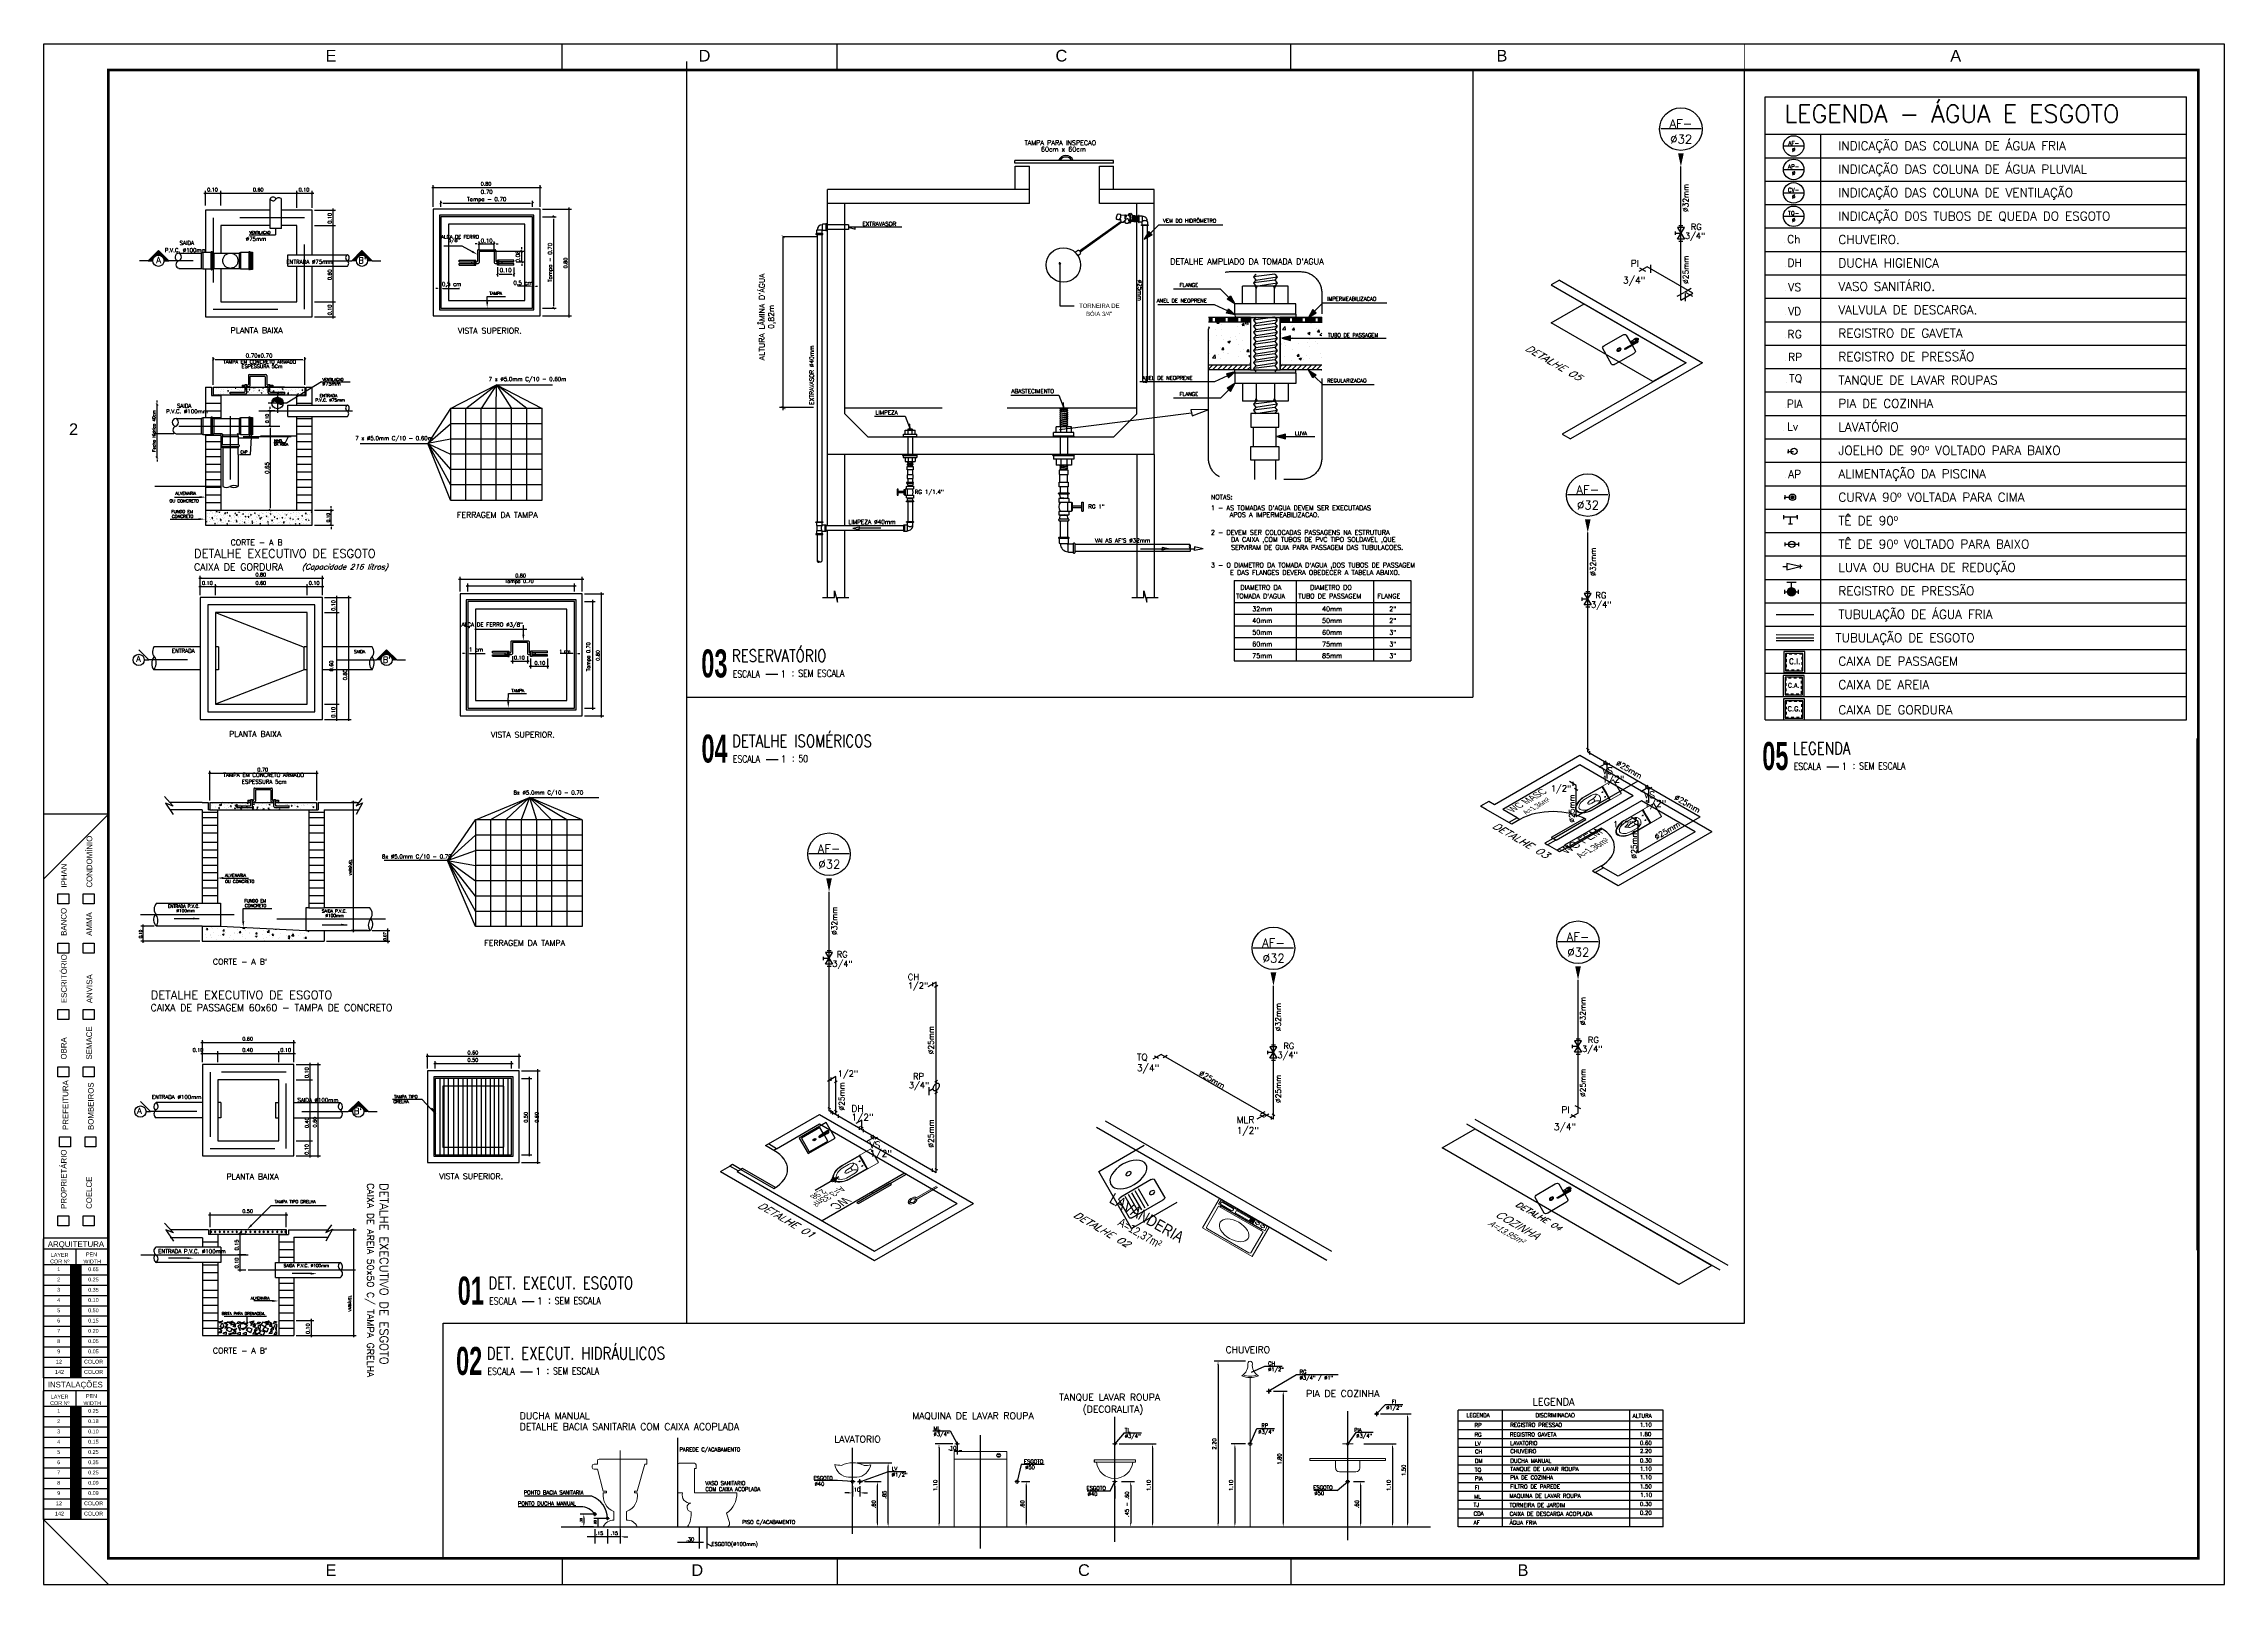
# Model space of a CAD drawing. Header units: millimetres. Extents: x 4156 to 4603, y 996 to 1078.
# Drawn here: x 4518.9 to 4603, y 996.2 to 1055.6 of the extents above; entities that cross this region are included whole.
import ezdxf
from ezdxf.enums import TextEntityAlignment as Align

# ---------------------------------------------------------------- set-up
doc = ezdxf.new("R2010")
doc.units = ezdxf.units.MM
doc.header["$LTSCALE"] = 20
for name, pattern in [('CENTER2', [28.575, 19.05, -3.175, 3.175, -3.175]), ('CONTINU', [0]), ('DASHDOT2', [0.5, 0.25, -0.125, 0, -0.125]), ('DIVIDE', [1.25, 0.5, -0.25, 0, -0.25, 0, -0.25]), ('HIDDEN', [0.375, 0.25, -0.125]), ('HIDDEN2', [0.1875, 0.125, -0.0625]), ('HIDDENX2', [0.75, 0.5, -0.25])]:
    doc.linetypes.add(name, pattern=pattern)
for name, color, linetype in [('-HIDRO', 8, 'Continuous'), ('A-LAYOUT', 7, 'Continuous'), ('A-PEN-C', 4, 'Continuous'), ('A-PEN-G', 3, 'Continuous'), ('A-PEN-R', 1, 'Continuous'), ('A-PEN-Y', 2, 'Continuous'), ('AF', 5, 'Continuous'), ('CERC02', 3, 'Continuous'), ('CONEXAO_AG_FRIA', 2, 'Continuous'), ('CONEXÃO_HIDRÁULICA', 2, 'Continuous'), ('COTAS', 7, 'Continuous'), ('COTAS01', 7, 'Continuous'), ('DETALLHES_CAIXAS', 6, 'Continuous'), ('DETALLHES_HIDRAULICO', 4, 'Continuous'), ('Diametro', 2, 'Continuous'), ('E-txt-g', 3, 'Continuous'), ('Eixo', 4, 'HIDDENX2'), ('Esgoto', 5, 'Continuous'), ('ESPECIFICAÇÃO02', 7, 'Continuous'), ('HIDROGRAFIA', 4, 'Continuous'), ('HIDROSSANITÁRIO', 8, 'Continuous'), ('LAYER8', 9, 'Continuous'), ("LINHA - PROJETU'S", 1, 'Continuous'), ('MOB', 251, 'Continuous'), ("PRANCHA - PROJETU'S", 7, 'Continuous'), ('Prumadas_L', 1, 'Continuous'), ('Prumadas_Q', 3, 'Continuous'), ('Prumadas_T', 2, 'Continuous'), ('TEXT', 2, 'Continuous'), ('TUBELPAREDE', 2, 'Continuous'), ('TUBULACAO', 2, 'Continuous'), ('TUBULAÇÃO_ESGOTO', 5, 'Continuous'), ('TUBULAÇÃO_HIDRÁULICA', 5, 'Continuous'), ('TXT_0', 7, 'Continuous'), ('TXT_1', 2, 'Continuous'), ('TXT_2', 6, 'Continuous')]:
    doc.layers.add(name, color=color, linetype=linetype)
for name, color, linetype, lineweight in [('BLOCOS HIDRAULICA', 4, 'Continuous', 9), ('E-Lay-9', 9, 'Continuous', 9), ('E-Txt-W', 7, 'Continuous', 20)]:
    doc.layers.add(name, color=color, linetype=linetype, lineweight=lineweight)
doc.styles.add('ADITIVOCAD', font='ROMANS.shx')
doc.styles.add('ARIAL', font='arial.ttf', dxfattribs={"height": 2})
doc.styles.add('CARIMBO_DADOS', font='arial.ttf', dxfattribs={"height": 0.1})
doc.styles.add('F2', font='ARIALN.TTF')
doc.styles.add('R80', font='simplex.shx', dxfattribs={"height": 12})
doc.styles.add('REG140', font='romans.shx', dxfattribs={"width": 0.8, "height": 0.35})
doc.styles.add('REG60', font='romans.shx', dxfattribs={"width": 0.8, "height": 0.15})
doc.styles.add('REG80', font='romans.shx', dxfattribs={"width": 0.8, "height": 0.2})
doc.styles.add('ROMANS', font='romans__.ttf', dxfattribs={"height": 0.1})
doc.styles.add('SANSSERIF2', font='sanssb__.ttf', dxfattribs={"width": 0.8})
doc.styles.get("Standard").update_dxf_attribs({"font": 'arial.ttf'})
doc.dimstyles.new('COTAS_EXTERNAS', dxfattribs={"dimtxt": 0.1, "dimasz": 0.01, "dimexe": 0, "dimexo": 0, "dimgap": 0.07, "dimtad": 1, "dimzin": 5, "dimdsep": 46, "dimtxsty": 'CARIMBO_DADOS', "dimblk1": 'CIRCULOS', "dimblk2": 'CIRCULOS', "dimsah": 1, "dimcen": 0, "dimse1": 1, "dimse2": 1, "dimclrd": 8, "dimclre": 8, "dimclrt": 230, "dimadec": 0, "dimazin": 0, "dimtfac": 100, "dimtix": 1, "dimtmove": 2, "dimatfit": 3, "dimldrblk": 'CIRCULOS', "dimfxl": 1, "dimtolj": 1, "dimtzin": 5, "dimarcsym": 0})

# ---------------------------------------------------------------- blocks, each defined once
blk = doc.blocks.new('*U850', base_point=(2541.5, 289.3))
at = {"linetype": 'Continuous'}
blk.add_line((2532.6, 286.6), (2532.6, 292.1), dxfattribs=at)
for p, q in [((2541.5, 289.3), (2532.6, 289.3)), ((2535.8, 298.7), (2547.3, 280)), ((2535.8, 280), (2547.3, 298.7)), ((2547.3, 298.7), (2535.8, 298.7)), ((2538.2, 302), (2544.9, 302)), ((2547.3, 280), (2535.8, 280)), ((2538.2, 276.7), (2544.9, 276.7))]:
    blk.add_line(p, q)
blk = doc.blocks.new('vaso-s')
at = {"layer": 'E-Lay-9', "color": 8}
for p, q in [((0, 0.17), (0, 0)), ((0.426, 0.175), (0.005, 0.175)), ((0.16, 0.17), (0.16, 0.17)), ((0.16, 0.17), (0.16, 0)), ((0.426, 0.165), (0.165, 0.165)), ((0.17, 0), (0.17, 0.16)), ((0.213, 0.06), (0.189, 0.06)), ((0.201, 0.048), (0.201, 0.072)), ((0.341, 0.035), (0.341, 0)), ((0.391, 0.035), (0.341, 0.035)), ((0.431, 0.12), (0.346, 0.12)), ((0, -0.17), (0, 0)), ((0.426, -0.175), (0.005, -0.175)), ((0.16, -0.17), (0.16, 0)), ((0.16, -0.17), (0.16, -0.17)), ((0.426, -0.165), (0.165, -0.165)), ((0.17, 0), (0.17, -0.16)), ((0.213, -0.06), (0.189, -0.06)), ((0.201, -0.048), (0.201, -0.072)), ((0.341, -0.035), (0.341, 0)), ((0.391, -0.035), (0.341, -0.035)), ((0.431, -0.12), (0.346, -0.12))]:
    blk.add_line(p, q, dxfattribs=at)
for centre in [(0.201, 0.06), (0.201, -0.06)]:
    blk.add_circle(centre, 0.005, dxfattribs=at)
for centre, radius, start, end in [((0.005, 0.17), 0.005, 90, 180), ((0.155, 0.17), 0.005, 0, 90), ((0.165, 0.17), 0.00495, 180, 270), ((0.165, 0.16), 0.00495, 0, 90), ((0.518, -0.015), 0.262, 163.0355, 176.7233), ((0.346, 0.038), 0.0825, 90, 163.0355), ((0.375, 0.136), 0.107, 206.9395, 250.9647), ((0.391, -0.015), 0.05, 17.4576, 90), ((0.426, -0.015), 0.19, 4.5281, 90), ((0.426, -0.015), 0.18, 4.7802, 90), ((0.431, -0.015), 0.135, 6.3794, 90), ((0.005, -0.17), 0.005, 180, 270), ((0.155, -0.17), 0.005, 270, 0), ((0.165, -0.17), 0.00495, 90, 180), ((0.165, -0.16), 0.00495, 270, 0), ((0.518, 0.015), 0.262, 183.2767, 196.9645), ((0.346, -0.038), 0.0825, 196.9645, 270), ((0.375, -0.136), 0.107, 109.0353, 153.0605), ((0.391, 0.015), 0.05, 270, 342.5424), ((0.426, 0.015), 0.19, 270, 355.4719), ((0.426, 0.015), 0.18, 270, 355.2198), ((0.431, 0.015), 0.135, 270, 353.6206)]:
    blk.add_arc(centre, radius, start, end, dxfattribs=at)
blk = doc.blocks.new('Chuveiro')
at = {"layer": 'E-Lay-9', "color": 8}
for p, q in [((-0.031, 0.016), (-0.36, 0.016)), ((0.051, 0.016), (0.031, 0.016)), ((0.051, 0.016), (0.051, -0.016)), ((-0.031, -0.016), (-0.36, -0.016)), ((0.051, -0.016), (0.031, -0.016))]:
    blk.add_line(p, q, dxfattribs=at)
blk.add_circle((0, 0), 0.0348, dxfattribs=at)
for centre, radius, start, end in [((0, 0), 0.0624, 194.4775, 165.5225), ((0.009, 0), 0.0444, 339.4266, 20.5734)]:
    blk.add_arc(centre, radius, start, end, dxfattribs=at)
blk = doc.blocks.new('CUBA QUADRADA-flat-4-flat-1')
at = {"layer": 'MOB'}
blk.add_lwpolyline([(0, -0.2), (0.4, -0.2), (0.4, 0.2), (0, 0.2)], close=True, dxfattribs=at)
for points in [[(0.155, -0.02), (0.055, -0.03, -1), (0.055, 0.03), (0.155, 0.02, -1)], [(0.155, -0.01), (0.055, -0.02, -1), (0.055, 0.02), (0.155, 0.01, -1)]]:
    blk.add_lwpolyline(points, format="xyb", close=True, dxfattribs=at)
blk.add_lwpolyline([(0.1, -0.025), (0.1, -0.175), (0.375, -0.175), (0.375, 0.175), (0.1, 0.175), (0.1, 0.025)], dxfattribs=at)
for radius in [0.02, 0.0125]:
    blk.add_circle((0.238, 0), radius, dxfattribs=at)
blk = doc.blocks.new('TXT-AMB75')
at = {"layer": 'E-txt-g', "style": 'REG80', "width": 0.8, "flags": 8}
blk.add_attdef('TXT', text='', height=0.2, dxfattribs=at).set_placement((0.005, 0.296), align=Align.CENTER)
at = {"layer": 'E-Txt-W', "style": 'REG60', "width": 0.8, "flags": 8}
blk.add_attdef('TXT', text='', height=0.15, dxfattribs=at).set_placement((0.005, 0.027), align=Align.CENTER)
blk = doc.blocks.new('NV')
at = {"color": 4, "linetype": 'ByBlock', "ltscale": 0.5}
for p, q in [((-1.414, -0.142), (-1.414, 0.107)), ((-1.539, -0.018), (-0.953, -0.018))]:
    blk.add_line(p, q, dxfattribs=at)
at = {"color": 4, "ltscale": 2.5}
blk.add_circle((-1.414, -0.018), 0.0622, dxfattribs=at)
at = {"color": 4}
for points in [[(-1.414, -0.018), (-1.458, 0.026), (-1.476, -0.018), (-1.472, 0.006)], [(-1.414, -0.018), (-1.414, 0.045), (-1.458, 0.026), (-1.438, 0.04)], [(-1.414, -0.018), (-1.352, -0.018), (-1.37, -0.062), (-1.357, -0.041)], [(-1.414, -0.018), (-1.37, -0.062), (-1.414, -0.08), (-1.39, -0.075)]]:
    blk.add_solid(points, dxfattribs=at)
at = {"layer": 'E-Txt-W', "color": 4, "ltscale": 2.5, "style": 'F2'}
blk.add_attdef('COTAPISO', (-1.306, 0.073), '', height=0.15, dxfattribs=at)
blk = doc.blocks.new('det 1')
at = {"layer": '-HIDRO', "linetype": 'Continuous'}
for p, q in [((-1.71, 1.565), (-1.053, 2.222)), ((-1.604, 1.459), (-1.053, 2.01)), ((-1.053, 2.222), (0.927, 0.242)), ((-1.053, 2.01), (0.715, 0.242)), ((-1.604, 1.459), (-1.71, 1.565)), ((-2.325, 0.95), (-0.346, -1.03)), ((-2.099, 0.964), (-2.205, 1.07)), ((-2.113, 0.95), (-0.346, -0.818)), ((0.041, 0.916), (-1.019, -0.145)), ((-0.346, -0.818), (0.715, 0.242)), ((-0.346, -1.03), (0.927, 0.242))]:
    blk.add_line(p, q, dxfattribs=at)
at = {"layer": '-HIDRO'}
for p, q in [((-2.325, 0.95), (-2.205, 1.07)), ((-2.113, 0.95), (-2.099, 0.964)), ((0.041, 0.916), (-1.019, -0.145))]:
    blk.add_line(p, q, dxfattribs=at)
for points in [[(-1.604, 1.459), (-1.64, 1.423), (-1.746, 1.529), (-1.71, 1.565)], [(-2.099, 0.964), (-2.064, 0.999), (-2.17, 1.105), (-2.205, 1.07)]]:
    blk.add_lwpolyline(points, dxfattribs=at)
for points in [[(-2.064, 0.999), (-1.64, 0.575), (-1.618, 0.596), (-2.043, 1.02)], [(0.041, 0.916), (-0.383, 0.492), (-0.362, 0.471), (0.063, 0.895)], [(-0.149, 0.683), (-0.574, 0.258), (-0.552, 0.237), (-0.128, 0.662)]]:
    blk.add_lwpolyline(points, close=True, dxfattribs=at)
blk.add_arc((-2.064, 0.999), 0.6, 315, 45, dxfattribs=at)
at = {"layer": '-HIDRO', "rotation": 225}
blk.add_blockref('CUBA QUADRADA-flat-4-flat-1', (-0.911, 1.869), dxfattribs=at)
at = {"layer": '-HIDRO', "xscale": -1, "rotation": 44.99999999999984}
for name, p in [('vaso-s', (-0.346, 1.303)), ('Chuveiro', (0.145, 0.303))]:
    blk.add_blockref(name, p, dxfattribs=at)
at = {"layer": '-HIDRO'}
ref = blk.add_blockref('NV', (-1.602, 0.027), dxfattribs=dict(at, xscale=0.6, yscale=0.6, zscale=0.6, rotation=225))
ref.add_attrib('COTAPISO', '2,98', (-1.023, 0.564), dxfattribs={"layer": 'E-Txt-W', "color": 4, "ltscale": 2.5, "height": 0.1, "rotation": 225, "style": 'F2'})
ref = blk.add_blockref('TXT-AMB75', (-0.986, 0.449), dxfattribs=dict(at, xscale=0.729, yscale=0.7290000000000001, zscale=0.7290000000000001, rotation=225))
ref.add_attrib('TXT', 'WC', dxfattribs={"layer": 'E-txt-g', "color": 2, "height": 0.1458, "rotation": 225, "style": 'F2'}).set_placement((-0.836, 0.293), align=Align.CENTER)
ref.add_attrib('TXT', 'A=3,33m²', dxfattribs={"layer": 'E-Txt-W', "height": 0.1094, "rotation": 225, "style": 'F2'}).set_placement((-0.974, 0.432), align=Align.CENTER)
blk = doc.blocks.new('*U844', base_point=(2541.5, 289.3))
at = {"linetype": 'Continuous'}
blk.add_line((2532.6, 286.6), (2532.6, 292.1), dxfattribs=at)
for p, q in [((2541.5, 289.3), (2532.6, 289.3)), ((2535.8, 298.7), (2547.3, 280)), ((2535.8, 280), (2547.3, 298.7)), ((2547.3, 298.7), (2535.8, 298.7)), ((2538.2, 302), (2544.9, 302)), ((2547.3, 280), (2535.8, 280)), ((2538.2, 276.7), (2544.9, 276.7))]:
    blk.add_line(p, q)
blk = doc.blocks.new('*U845', base_point=(2541.5, 283.9))
for p, q in [((2535.4, 277.1), (2535.4, 283.8)), ((2538.6, 275.6), (2544.4, 278.9))]:
    blk.add_line(p, q)
blk = doc.blocks.new('ADH_CXI_RG_A')
for p, q in [((0.019, 0.067), (-0.019, 0.089)), ((0, 0.078), (0, 0.046)), ((-0.019, -0.067), (0.019, -0.089)), ((0, -0.046), (0, -0.078)), ((0.04, -0.023), (0.094, -0.054)), ((0.094, -0.107), (0.094, -0.002))]:
    blk.add_line(p, q)
blk.add_lwpolyline([(0.04, -0.023, 0.064782), (0.037, -0.006, 0.052885), (0.03, 0.012, 0.05077), (0.02, 0.028, 0.057376), (0.007, 0.041, 0.075912), (-0.007, 0.049, 0.111921), (-0.02, 0.051, 0.1493), (-0.03, 0.047, 0.133827), (-0.037, 0.037, 0.091621), (-0.04, 0.023, 0.064782), (-0.037, 0.006, 0.052885), (-0.03, -0.012, 0.05077), (-0.02, -0.028, 0.057376), (-0.007, -0.041, 0.075912), (0.007, -0.049, 0.111921), (0.02, -0.051, 0.1493), (0.03, -0.047, 0.133827), (0.037, -0.037, 0.091621), (0.04, -0.023)], format="xyb", close=True)
blk = doc.blocks.new('det 3')
at = {"layer": '-HIDRO', "linetype": 'Continuous'}
for p, q in [((-0.573, 1.522), (-1.669, 0.426)), ((1.124, -0.175), (-0.573, 1.522)), ((-0.573, 1.31), (-1.563, 0.32)), ((0.116, 0.62), (-0.573, 1.31)), ((0.116, 0.62), (-0.874, -0.37)), ((-1.775, 0.32), (-1.846, 0.39)), ((-1.482, 0.026), (-1.775, 0.32)), ((-1.669, 0.426), (-1.74, 0.496)), ((-1.376, 0.132), (-1.563, 0.32)), ((0.222, 0.514), (-0.768, -0.476)), ((0.912, -0.175), (0.222, 0.514)), ((1.124, -0.175), (-0.078, -1.377)), ((0.912, -0.175), (-0.078, -1.165)), ((-0.867, -0.589), (-0.987, -0.469)), ((-0.078, -1.377), (-0.372, -1.084)), ((-0.078, -1.165), (-0.266, -0.978))]:
    blk.add_line(p, q, dxfattribs=at)
at = {"layer": '-HIDRO'}
blk.add_line((-1.74, 0.496), (-1.846, 0.39), dxfattribs=at)
at = {"layer": '-HIDRO', "linetype": 'HIDDEN2'}
for p, q in [((-1.376, 0.132), (-1.482, 0.026)), ((-0.881, -0.363), (-0.987, -0.469)), ((-0.874, -0.37), (-0.881, -0.363)), ((-0.761, -0.483), (-0.867, -0.589)), ((-0.761, -0.483), (-0.768, -0.476)), ((-0.266, -0.978), (-0.372, -1.084))]:
    blk.add_line(p, q, dxfattribs=at)
for points in [[(-1.376, 0.132), (-1.341, 0.097), (-1.447, -0.009), (-1.482, 0.026)], [(-0.881, -0.363), (-0.916, -0.327), (-1.022, -0.433), (-0.987, -0.469)], [(-0.761, -0.483), (-0.725, -0.518), (-0.831, -0.624), (-0.867, -0.589)], [(-0.266, -0.978), (-0.301, -0.943), (-0.407, -1.049), (-0.372, -1.084)]]:
    blk.add_lwpolyline(points, dxfattribs=at)
for points in [[(-0.916, -0.327), (-0.492, 0.097), (-0.513, 0.118), (-0.938, -0.306)], [(-0.725, -0.518), (-0.301, -0.094), (-0.28, -0.115), (-0.704, -0.54)]]:
    blk.add_lwpolyline(points, close=True, dxfattribs=at)
for centre, start, end in [((-0.916, -0.327), 45, 135), ((-0.725, -0.518), 315, 45)]:
    blk.add_arc(centre, 0.6, start, end, dxfattribs=at)
at = {"layer": '-HIDRO', "rotation": 225}
blk.add_blockref('vaso-s', (-0.09, 0.827), dxfattribs=at)
at = {"layer": '-HIDRO'}
ref = blk.add_blockref('TXT-AMB75', (-1.089, 0.351), dxfattribs=dict(at, xscale=0.5832, yscale=0.5832, zscale=0.5832, rotation=45))
ref.add_attrib('TXT', 'WC MASC', dxfattribs={"layer": 'E-txt-g', "color": 2, "height": 0.1166, "rotation": 45, "style": 'F2'}).set_placement((-1.209, 0.476), align=Align.CENTER)
ref.add_attrib('TXT', 'A=1,36m²', dxfattribs={"layer": 'E-Txt-W', "height": 0.0875, "rotation": 45, "style": 'F2'}).set_placement((-1.098, 0.365), align=Align.CENTER)
at = {"layer": '-HIDRO', "xscale": -1, "rotation": 45}
blk.add_blockref('vaso-s', (0.429, 0.308), dxfattribs=at)
at = {"layer": '-HIDRO'}
ref = blk.add_blockref('TXT-AMB75', (-0.354, -0.593), dxfattribs=dict(at, xscale=0.729, yscale=0.729, zscale=0.7290000000000001, rotation=44.99999999999999))
ref.add_attrib('TXT', 'WC FEM', dxfattribs={"layer": 'E-txt-g', "color": 2, "height": 0.1458, "rotation": 45, "style": 'F2'}).set_placement((-0.504, -0.437), align=Align.CENTER)
ref.add_attrib('TXT', 'A=1,36m²', dxfattribs={"layer": 'E-Txt-W', "height": 0.1094, "rotation": 45, "style": 'F2'}).set_placement((-0.365, -0.576), align=Align.CENTER)
blk = doc.blocks.new('Cuba coz')
at = {"color": 8}
blk.add_line((7.5, -4.5), (7.5, -2.4), dxfattribs=at)
for points in [[(6.7, 1.7), (6, 1.7, 0.546464), (4.4, -0.7, -0.10784), (4.5, -1.1), (4.5, -5.5)], [(11.7, 2.5), (8, 2.5, 0.133256), (7.3, 2.3, 0.106756), (6.7, 1.8, 0.082828), (6.3, 1, 0.071352), (6.2, 0, 0.071352), (6.3, -1, 0.082828), (6.7, -1.8, 0.106756), (7.3, -2.3, 0.133256), (8, -2.5), (11.7, -2.5)], [(13.4, -6.5), (13.4, -20, 0.414214), (17.4, -24), (44.4, -24, 0.414214), (48.4, -20), (48.4, 20, 0.414214), (44.4, 24), (17.4, 24, 0.414214), (13.4, 20), (13.4, 0.7)], [(4.4, -0.7, 0.293273), (6, -1.8), (6.7, -1.8)], [(13.4, -1), (13.4, -4.5, 0.414214)]]:
    blk.add_lwpolyline(points, format="xyb", dxfattribs=at)
for points in [[(11.7, -2.5, 0.133256), (12.4, -2.3, 0.106756), (13, -1.8, 0.082828), (13.3, -1, 0.071352), (13.5, 0, 0.071352), (13.3, 1, 0.082828), (13, 1.8, 0.106756), (12.4, 2.3, 0.133256), (11.7, 2.5, 0.133256), (11.1, 2.3, 0.106756), (10.5, 1.8, 0.082828), (10.1, 1, 0.071352), (10, 0, 0.071352), (10.1, -1, 0.082828), (10.5, -1.8, 0.106756), (11.1, -2.3, 0.133256)], [(12.5, 0.7, 0.133256), (12.3, 0.7, 0.106756), (12.1, 0.5, 0.082828), (12, 0.3, 0.071352), (11.9, 0, 0.071352), (12, -0.3, 0.082828), (12.1, -0.5, 0.106756), (12.3, -0.7, 0.133256), (12.5, -0.8, 0.133256), (12.7, -0.7, 0.106756), (12.8, -0.5, 0.082828), (13, -0.3, 0.071352), (13, 0, 0.071352), (13, 0.3, 0.082828), (12.8, 0.5, 0.106756), (12.7, 0.7, 0.133256)], [(6, -6.5), (23, -6.5, 1), (23, -4.5), (6, -4.5, 1)]]:
    blk.add_lwpolyline(points, format="xyb", close=True, dxfattribs=at)
for radius in [3, 1.75]:
    blk.add_circle((30.9, 0), radius, dxfattribs=at)
for centre, radius, start, end in [((6, 0), 3.5, 45.5847, 244.6231), ((6, -5.5), 1.5, 41.8103, 318.1897), ((6, 0), 3.5, 295.3769, 314.4153), ((23, -5.5), 1.25, 233.1301, 126.8699)]:
    blk.add_arc(centre, radius, start, end, dxfattribs=at)
blk = doc.blocks.new('det 4')
at = {"layer": '-HIDRO', "linetype": 'Continuous'}
for p, q in [((1.948, -1.475, 6.335), (-1.305, 1.777, 6.335)), ((2.054, -1.369, 6.335), (-1.199, 1.884, 6.335))]:
    blk.add_line(p, q, dxfattribs=at)
at = {"layer": '-HIDRO', "linetype": 'CONTINU', "elevation": 6.335}
blk.add_lwpolyline([(1.418, -1.793), (-1.623, 1.247), (-1.199, 1.671), (1.842, -1.369)], close=True, dxfattribs=at)
at = {"layer": '-HIDRO', "xscale": -0.01, "yscale": 0.01, "zscale": 0.01, "rotation": 45}
blk.add_blockref('Cuba coz', (0.049, 0.388), dxfattribs=at)
at = {"layer": '-HIDRO'}
ref = blk.add_blockref('TXT-AMB75', (-0.842, -0.688, 6.335), dxfattribs=dict(at, xscale=0.7290000000000001, yscale=0.7290000000000001, zscale=0.7290000000000001, rotation=315))
ref.add_attrib('TXT', 'COZINHA', dxfattribs={"layer": 'E-txt-g', "color": 2, "height": 0.1458, "rotation": 315, "style": 'F2'}).set_placement((-0.687, -0.538, 6.335), align=Align.CENTER)
ref.add_attrib('TXT', 'A=13,95m²', dxfattribs={"layer": 'E-Txt-W', "height": 0.1094, "rotation": 315, "style": 'F2'}).set_placement((-0.826, -0.677, 6.335), align=Align.CENTER)
at = {"layer": 'Diametro', "style": 'ROMANS'}
blk.add_text('DETALHE 04', height=0.1, rotation=315, dxfattribs=at).set_placement((-0.406, -0.32, 6.335), align=Align.CENTER)
blk = doc.blocks.new('det 5')
at = {"layer": '-HIDRO', "linetype": 'Continuous'}
for p, q in [((-0.519, 1.58), (-0.626, 1.474)), ((-0.626, 1.474), (1.107, -0.258)), ((-0.519, 1.58), (1.319, -0.258)), ((1.107, -0.258), (-0.484, -1.849)), ((1.319, -0.258), (-0.378, -1.955)), ((-0.484, -1.849), (-0.378, -1.955))]:
    blk.add_line(p, q, dxfattribs=at)
at = {"layer": '-HIDRO', "linetype": 'CONTINU'}
blk.add_lwpolyline([(0.68, -0.68), (-0.627, 0.627), (-0.203, 1.052), (1.107, -0.258)], close=True, dxfattribs=at)
at = {"layer": '-HIDRO', "xscale": -0.01, "yscale": 0.01, "zscale": 0.01, "rotation": 44.99999999999984}
blk.add_blockref('Cuba coz', (0.512, 0.301, -6.335), dxfattribs=at)
blk = doc.blocks.new('A$C656368A0')
at = {"layer": 'COTAS01', "color": 8}
for p, q in [((0, 1.196), (0, 0)), ((0, 1.196), (0.55, 1.196)), ((0.11, 0.997), (0.11, 0.635)), ((0.15, 0.997), (0.15, 0.635)), ((0.19, 0.997), (0.19, 0.635)), ((0.23, 0.997), (0.23, 0.635)), ((0.27, 0.997), (0.27, 0.635)), ((0, 0), (0.55, 0))]:
    blk.add_line(p, q, dxfattribs=at)
for centre in [(0.374, 0.816), (0.259, 0.305)]:
    blk.add_circle(centre, 0.0307, dxfattribs=at)
at = {"layer": 'ESPECIFICAÇÃO02', "color": 8}
blk.add_lwpolyline([(0.466, 0.633, -0.414214), (0.436, 0.603), (0.065, 0.603, -0.414214), (0.035, 0.633), (0.035, 1.003, -0.414214), (0.065, 1.033), (0.436, 1.033, -0.414214), (0.466, 1.003)], format="xyb", close=True, dxfattribs=at)
blk.add_circle((0.254, 0.315), 0.212, dxfattribs=at)
blk = doc.blocks.new('Maquina de Lavar')
at = {"layer": 'E-Lay-9', "color": 8}
for p, q in [((0.3, 0), (-0.3, 0)), ((-0.3, 0), (-0.3, -0.62)), ((-0.08, -0.01), (-0.28, -0.01)), ((-0.28, -0.01), (-0.28, -0.1)), ((0.28, -0.1), (-0.28, -0.1)), ((0.27, -0.13), (-0.27, -0.13)), ((-0.27, -0.13), (-0.27, -0.57)), ((0.25, -0.11), (-0.25, -0.11)), ((-0.25, -0.11), (-0.25, -0.13)), ((-0.136, -0.085), (-0.136, -0.01)), ((-0.086, -0.025), (-0.136, -0.025)), ((-0.086, -0.04), (-0.136, -0.04)), ((-0.086, -0.055), (-0.136, -0.055)), ((-0.086, -0.07), (-0.136, -0.07)), ((0.085, -0.085), (-0.136, -0.085)), ((-0.086, -0.085), (-0.086, -0.01)), ((-0.08, -0.01), (-0.08, -0.02)), ((0.28, -0.02), (-0.08, -0.02)), ((0.085, -0.035), (-0.065, -0.035)), ((0.085, -0.085), (0.085, -0.035)), ((0.115, -0.07), (0.115, -0.05)), ((0.25, -0.035), (0.13, -0.035)), ((0.25, -0.085), (0.13, -0.085)), ((0.25, -0.13), (0.25, -0.11)), ((0.265, -0.07), (0.265, -0.05)), ((0.27, -0.57), (0.27, -0.13)), ((0.28, -0.1), (0.28, -0.02)), ((0.3, -0.62), (0.3, 0)), ((-0.3, -0.62), (0.3, -0.62)), ((-0.25, -0.59), (0.25, -0.59))]:
    blk.add_line(p, q, dxfattribs=at)
for centre, radius in [((-0.237, -0.048), 0.0227), ((-0.174, -0.048), 0.0227), ((0, -0.37), 0.17)]:
    blk.add_circle(centre, radius, dxfattribs=at)
for centre, radius, start, end in [((-0.065, -0.02), 0.015, 180, 270), ((0.13, -0.05), 0.015, 90, 180), ((0.13, -0.07), 0.015, 180, 270), ((0.25, -0.05), 0.015, 360, 90), ((0.25, -0.07), 0.015, 270, 360), ((-0.25, -0.57), 0.02, 180, 270), ((0.25, -0.57), 0.02, 270, 360)]:
    blk.add_arc(centre, radius, start, end, dxfattribs=at)
blk = doc.blocks.new('*E964')
at = {"layer": 'HIDROSSANITÁRIO', "color": 8, "ltscale": 0.35, "xscale": -1, "rotation": 225}
blk.add_blockref('A$C656368A0', (-0.904, 0.411), dxfattribs=at)
at = {"layer": 'HIDROSSANITÁRIO', "color": 8, "xscale": -1, "rotation": 315}
blk.add_blockref('Maquina de Lavar', (0.624, -0.338), dxfattribs=at)
blk = doc.blocks.new('det 2')
at = {"layer": 'HIDROSSANITÁRIO', "color": 8, "linetype": 'Continuous'}
for p, q in [((-1.141, 0.959), (1.819, -0.75)), ((-1.028, 1.044), (1.879, -0.635))]:
    blk.add_line(p, q, dxfattribs=at)
at = {"layer": 'Diametro'}
ref = blk.add_blockref('TXT-AMB75', (-0.622, -0.464), dxfattribs=dict(at, xscale=0.729, yscale=0.729, zscale=0.7290000000000001, rotation=330.0000000000001))
ref.add_attrib('TXT', 'LAVANDERIA ', dxfattribs={"layer": 'E-txt-g', "color": 2, "height": 0.1458, "rotation": 330, "style": 'F2'}).set_placement((-0.51, -0.279), align=Align.CENTER)
ref.add_attrib('TXT', 'A=12,37m²', dxfattribs={"layer": 'E-Txt-W', "height": 0.1094, "rotation": 330, "style": 'F2'}).set_placement((-0.609, -0.449), align=Align.CENTER)
at = {"layer": 'Esgoto', "xscale": 1.2249898, "yscale": 0.7072478610300001, "zscale": 1.2249898}
blk.add_blockref('*E964', (-0.004, 0.1), dxfattribs=at)
blk = doc.blocks.new('ADFSGASDFG')
at = {"layer": "PRANCHA - PROJETU'S"}
h = blk.add_hatch(color=1, dxfattribs=at)
h.set_gradient(color1=(255, 0, 0), color2=(255, 0, 0), tint=1)
h.paths.add_polyline_path([(278.03, 60.265), (277.634, 60.265), (277.634, 59.869), (278.03, 59.869)])
h = blk.add_hatch(color=1, dxfattribs=at)
h.set_gradient(color1=(255, 255, 0), color2=(255, 255, 0), tint=1)
h.paths.add_polyline_path([(278.03, 59.473), (278.03, 59.869), (277.634, 59.869), (277.634, 59.473)])
h = blk.add_hatch(color=1, dxfattribs=at)
h.set_gradient(color1=(0, 255, 0), color2=(0, 255, 0), tint=1)
h.paths.add_polyline_path([(278.03, 59.473), (277.634, 59.473), (277.634, 59.077), (278.03, 59.077)])
h = blk.add_hatch(color=1, dxfattribs=at)
h.set_gradient(color1=(0, 255, 255), color2=(0, 255, 255), tint=1)
h.paths.add_polyline_path([(278.03, 59.077), (277.634, 59.077), (277.634, 58.681), (278.03, 58.681)])
h = blk.add_hatch(color=1, dxfattribs=at)
h.set_gradient(color1=(0, 0, 255), color2=(0, 0, 255), tint=1)
h.paths.add_polyline_path([(278.03, 58.681), (277.634, 58.681), (277.634, 58.285), (278.03, 58.285)])
h = blk.add_hatch(color=1, dxfattribs=at)
h.set_gradient(color1=(255, 0, 255), color2=(255, 0, 255), tint=1)
h.paths.add_polyline_path([(278.03, 58.285), (277.634, 58.285), (277.634, 57.889), (278.03, 57.889)])
h = blk.add_hatch(color=1, dxfattribs=at)
h.set_gradient(color1=(255, 255, 255), tint=1)
h.paths.add_polyline_path([(278.03, 57.889), (277.634, 57.889), (277.634, 57.493), (278.03, 57.493)])
h = blk.add_hatch(color=1, dxfattribs=at)
h.set_gradient(color1=(128, 128, 128), color2=(128, 128, 128), tint=1)
h.paths.add_polyline_path([(278.03, 57.493), (277.634, 57.493), (277.634, 57.097), (278.03, 57.097)])
h = blk.add_hatch(color=1, dxfattribs=at)
h.set_gradient(color1=(192, 192, 192), color2=(192, 192, 192), tint=1)
h.paths.add_polyline_path([(278.03, 57.097), (277.634, 57.097), (277.634, 56.701), (278.03, 56.701)])
h = blk.add_hatch(color=1, dxfattribs=at)
h.set_gradient(color1=(204, 0, 0), color2=(204, 0, 0), tint=1)
h.paths.add_polyline_path([(278.03, 56.305), (278.03, 56.701), (277.634, 56.701), (277.634, 56.305)])
h = blk.add_hatch(color=1, dxfattribs=at)
h.set_gradient(color1=(0, 153, 204), color2=(0, 153, 204), tint=1)
h.paths.add_polyline_path([(278.03, 56.305), (277.634, 56.305), (277.634, 55.909), (278.03, 55.909)])
h = blk.add_hatch(color=1, dxfattribs=at)
h.set_gradient(color1=(255, 0, 0), color2=(255, 0, 0), tint=1)
h.paths.add_polyline_path([(278.03, 54.802), (277.634, 54.802), (277.634, 54.406), (278.03, 54.406)])
h = blk.add_hatch(color=1, dxfattribs=at)
h.set_gradient(color1=(255, 255, 0), color2=(255, 255, 0), tint=1)
h.paths.add_polyline_path([(278.03, 54.01), (278.03, 54.406), (277.634, 54.406), (277.634, 54.01)])
h = blk.add_hatch(color=1, dxfattribs=at)
h.set_gradient(color1=(0, 255, 0), color2=(0, 255, 0), tint=1)
h.paths.add_polyline_path([(278.03, 54.01), (277.634, 54.01), (277.634, 53.614), (278.03, 53.614)])
h = blk.add_hatch(color=1, dxfattribs=at)
h.set_gradient(color1=(0, 255, 255), color2=(0, 255, 255), tint=1)
h.paths.add_polyline_path([(278.03, 53.614), (277.634, 53.614), (277.634, 53.218), (278.03, 53.218)])
h = blk.add_hatch(color=1, dxfattribs=at)
h.set_gradient(color1=(0, 0, 255), color2=(0, 0, 255), tint=1)
h.paths.add_polyline_path([(278.03, 53.218), (277.634, 53.218), (277.634, 52.822), (278.03, 52.822)])
h = blk.add_hatch(color=1, dxfattribs=at)
h.set_gradient(color1=(255, 0, 255), color2=(255, 0, 255), tint=1)
h.paths.add_polyline_path([(278.03, 52.822), (277.634, 52.822), (277.634, 52.426), (278.03, 52.426)])
h = blk.add_hatch(color=1, dxfattribs=at)
h.set_gradient(color1=(255, 255, 255), tint=1)
h.paths.add_polyline_path([(278.03, 52.426), (277.634, 52.426), (277.634, 52.03), (278.03, 52.03)])
h = blk.add_hatch(color=1, dxfattribs=at)
h.set_gradient(color1=(128, 128, 128), color2=(128, 128, 128), tint=1)
h.paths.add_polyline_path([(278.03, 52.03), (277.634, 52.03), (277.634, 51.634), (278.03, 51.634)])
h = blk.add_hatch(color=1, dxfattribs=at)
h.set_gradient(color1=(192, 192, 192), color2=(192, 192, 192), tint=1)
h.paths.add_polyline_path([(278.03, 51.634), (277.634, 51.634), (277.634, 51.238), (278.03, 51.238)])
h = blk.add_hatch(color=1, dxfattribs=at)
h.set_gradient(color1=(204, 0, 0), color2=(204, 0, 0), tint=1)
h.paths.add_polyline_path([(278.03, 50.842), (278.03, 51.238), (277.634, 51.238), (277.634, 50.842)])
h = blk.add_hatch(color=1, dxfattribs=at)
h.set_gradient(color1=(0, 153, 204), color2=(0, 153, 204), tint=1)
h.paths.add_polyline_path([(278.03, 50.842), (277.634, 50.842), (277.634, 50.446), (278.03, 50.446)])
at = {"layer": "PRANCHA - PROJETU'S", "color": 1}
for p, q in [((360.678, 107.346), (276.578, 107.346)), ((276.578, 107.346), (276.578, 47.946)), ((296.578, 106.346), (296.578, 107.346)), ((307.178, 106.346), (307.178, 107.346)), ((360.678, 47.946), (360.678, 107.346)), ((279.078, 77.646), (276.578, 75.146)), ((279.078, 77.646), (276.578, 77.646)), ((279.078, 47.946), (276.578, 50.446)), ((296.578, 48.946), (296.578, 47.946)), ((307.178, 48.946), (307.178, 47.946)), ((307.178, 48.946), (307.178, 47.946)), ((276.578, 47.946), (360.678, 47.946))]:
    blk.add_line(p, q, dxfattribs=at)
at = {"layer": "PRANCHA - PROJETU'S"}
for p, q in [((279.086, 61.299), (276.578, 61.299)), ((276.578, 55.909), (276.578, 61.272)), ((279.086, 60.876), (276.578, 60.876)), ((279.086, 60.876), (276.578, 60.876)), ((277.832, 60.265), (277.832, 60.876)), ((279.086, 60.876), (279.086, 55.909)), ((279.086, 60.265), (276.578, 60.265)), ((279.086, 59.869), (276.578, 59.869)), ((277.634, 55.909), (277.634, 60.265)), ((278.03, 55.909), (278.03, 60.265)), ((279.086, 59.473), (276.578, 59.473)), ((279.086, 59.077), (276.578, 59.077)), ((279.086, 58.681), (276.578, 58.681)), ((279.086, 58.285), (276.578, 58.285)), ((279.086, 57.889), (276.578, 57.889)), ((279.086, 57.493), (276.578, 57.493)), ((279.086, 57.097), (276.578, 57.097)), ((279.086, 56.701), (276.578, 56.701)), ((279.086, 56.305), (276.578, 56.305)), ((279.086, 55.909), (276.578, 55.909)), ((279.086, 55.413), (276.578, 55.413)), ((276.578, 50.446), (276.578, 55.413)), ((279.086, 54.802), (276.578, 54.802)), ((277.634, 50.446), (277.634, 54.802)), ((277.832, 54.802), (277.832, 55.413)), ((278.03, 50.446), (278.03, 54.802)), ((279.086, 55.413), (279.086, 50.446)), ((279.086, 54.406), (276.578, 54.406)), ((279.086, 54.01), (276.578, 54.01)), ((279.086, 53.614), (276.578, 53.614)), ((279.086, 53.218), (276.578, 53.218)), ((279.086, 52.822), (276.578, 52.822)), ((279.086, 52.426), (276.578, 52.426)), ((279.086, 52.03), (276.578, 52.03)), ((279.086, 51.634), (276.578, 51.634)), ((279.086, 51.238), (276.578, 51.238)), ((279.086, 50.842), (276.578, 50.842)), ((279.086, 50.446), (276.578, 50.446))]:
    blk.add_line(p, q, dxfattribs=at)
at = {"layer": "PRANCHA - PROJETU'S", "color": 4, "const_width": 0.1}
blk.add_lwpolyline([(279.078, 106.346), (359.678, 106.346), (359.678, 48.946), (279.078, 48.946)], close=True, dxfattribs=at)
at = {"layer": "PRANCHA - PROJETU'S"}
for points in [[(277.13, 74.573), (277.548, 74.573), (277.548, 74.187), (277.13, 74.187)], [(278.109, 74.573), (278.526, 74.573), (278.526, 74.187), (278.109, 74.187)], [(277.13, 72.674), (277.548, 72.674), (277.548, 72.289), (277.13, 72.289)], [(278.109, 72.674), (278.526, 72.674), (278.526, 72.289), (278.109, 72.289)], [(277.13, 70.118), (277.548, 70.118), (277.548, 69.732), (277.13, 69.732)], [(278.109, 70.118), (278.526, 70.118), (278.526, 69.732), (278.109, 69.732)], [(277.13, 67.904), (277.548, 67.904), (277.548, 67.518), (277.13, 67.518)], [(278.109, 67.904), (278.526, 67.904), (278.526, 67.518), (278.109, 67.518)], [(277.197, 65.206), (277.615, 65.206), (277.615, 64.821), (277.197, 64.821)], [(278.176, 65.206), (278.594, 65.206), (278.594, 64.821), (278.176, 64.821)], [(277.13, 62.158), (277.548, 62.158), (277.548, 61.773), (277.13, 61.773)], [(278.109, 62.158), (278.526, 62.158), (278.526, 61.773), (278.109, 61.773)]]:
    blk.add_lwpolyline(points, close=True, dxfattribs=at)
at = {"layer": "PRANCHA - PROJETU'S", "color": 50, "linetype": 'Continuous', "style": 'ARIAL'}
for s, p in [('E', (287.661, 106.896)), ('D', (302.065, 106.896)), ('C', (315.828, 106.896)), ('2', (277.732, 92.496)), ('E', (287.661, 48.496)), ('D', (301.788, 48.496)), ('C', (316.698, 48.496)), ('C', (316.698, 48.496))]:
    blk.add_text(s, height=0.45, dxfattribs=at).set_placement(p, align=Align.MIDDLE)
at = {"layer": "PRANCHA - PROJETU'S", "color": 2, "style": 'ARIAL'}
for s, height, p in [('CONDOMÍNIO', 0.2168, (278.235, 74.816)), ('IPHAN', 0.2168, (277.256, 74.816)), ('BANCO', 0.2168, (277.245, 72.956)), ('AMMA', 0.2168, (278.224, 72.956)), ('ESCRITÓRIO', 0.2168, (277.256, 70.361)), ('ANVISA', 0.2168, (278.235, 70.361)), ('OBRA', 0.2168, (277.245, 68.185)), ('SEMACE', 0.2168, (278.224, 68.185)), ('PREFEITURA', 0.2168, (277.312, 65.469)), ('BOMBEIROS', 0.2168, (278.291, 65.469)), ('PROPRIETÁRIO', 0.21676, (277.245, 62.426)), ('COELCE', 0.2168, (278.224, 62.426))]:
    blk.add_text(s, height=height, rotation=90, dxfattribs=at).set_placement(p, align=Align.TOP_LEFT)
for s, p in [('ARQUITETURA', (276.74, 61.176)), ('INSTALAÇÕES', (276.74, 55.759))]:
    blk.add_text(s, height=0.21676, dxfattribs=at).set_placement(p, align=Align.TOP_LEFT)
at = {"layer": "PRANCHA - PROJETU'S", "style": 'ARIAL'}
for s, height, p in [('LAYER', 0.1479, (276.858, 60.724)), ('PEN', 0.1479, (278.211, 60.747)), ('COR Nº', 0.1479, (276.83, 60.474)), ('2', 0.148, (277.102, 59.777)), ('1', 0.148, (277.102, 60.173)), ('WIDTH', 0.1479, (278.113, 60.474)), ('0.65', 0.1479, (278.298, 60.173)), ('0.25', 0.1479, (278.298, 59.777)), ('4', 0.148, (277.102, 58.985)), ('3', 0.148, (277.102, 59.381)), ('0.35', 0.1479, (278.298, 59.381)), ('0.10', 0.1479, (278.298, 58.985)), ('5', 0.148, (277.102, 58.589)), ('6', 0.148, (277.102, 58.193)), ('0.50', 0.1479, (278.298, 58.589)), ('0.15', 0.1479, (278.298, 58.193)), ('8', 0.148, (277.102, 57.401)), ('7', 0.148, (277.102, 57.797)), ('0.20', 0.1479, (278.298, 57.797)), ('0.05', 0.1479, (278.298, 57.401)), ('12', 0.1479, (277.055, 56.609)), ('9', 0.148, (277.102, 57.005)), ('COLOR', 0.1479, (278.138, 56.609)), ('0.05', 0.1479, (278.298, 57.005)), ('142', 0.1479, (277.02, 56.213)), ('COLOR', 0.1479, (278.138, 56.213)), ('COR Nº', 0.1479, (276.83, 55.011)), ('LAYER', 0.1479, (276.858, 55.261)), ('1', 0.148, (277.102, 54.71)), ('WIDTH', 0.1479, (278.113, 55.011)), ('PEN', 0.1479, (278.211, 55.284)), ('0.25', 0.1479, (278.298, 54.71)), ('3', 0.148, (277.102, 53.918)), ('2', 0.148, (277.102, 54.314)), ('0.18', 0.1479, (278.298, 54.314)), ('0.10', 0.1479, (278.298, 53.918)), ('4', 0.148, (277.102, 53.522)), ('5', 0.148, (277.102, 53.126)), ('0.15', 0.1479, (278.298, 53.522)), ('0.25', 0.1479, (278.298, 53.126)), ('6', 0.148, (277.102, 52.73)), ('7', 0.148, (277.102, 52.334)), ('0.35', 0.1479, (278.298, 52.73)), ('0.25', 0.1479, (278.298, 52.334)), ('8', 0.148, (277.102, 51.938)), ('9', 0.148, (277.102, 51.542)), ('0.09', 0.1479, (278.298, 51.938)), ('0.09', 0.1479, (278.298, 51.542)), ('142', 0.1479, (277.02, 50.75)), ('12', 0.1479, (277.055, 51.146)), ('COLOR', 0.1479, (278.138, 51.146)), ('COLOR', 0.1479, (278.138, 50.75))]:
    blk.add_text(s, height=height, dxfattribs=at).set_placement(p, align=Align.TOP_LEFT)
blk = doc.blocks.new('CRBODADOSÇ')
at = {"layer": "PRANCHA - PROJETU'S", "color": 3}
blk.add_line((164.825, 196.917), (165.288, 196.917), dxfattribs=at)
at = {"layer": "PRANCHA - PROJETU'S", "color": 3, "style": 'REG80', "width": 0.8}
for s, p in [('ESCALA', (163.548, 196.799)), ('1', (165.407, 196.799)), (':', (165.829, 196.842))]:
    blk.add_text(s, height=0.27, dxfattribs=at).set_placement(p)
at = {"layer": "PRANCHA - PROJETU'S", "color": 2, "style": 'REG140', "width": 0.8}
for tag, p in [('PROJETO', (163.521, 198.067)), ('DESENHO', (163.516, 197.395))]:
    blk.add_attdef(tag, p, '', height=0.472, dxfattribs=at)
at = {"layer": "PRANCHA - PROJETU'S", "style": 'SANSSERIF2', "width": 0.6}
blk.add_attdef('00', text='', height=1.08, dxfattribs=at).set_placement((162.84, 196.795), align=Align.CENTER)
at = {"layer": "PRANCHA - PROJETU'S", "color": 3, "style": 'REG80', "width": 0.8}
blk.add_attdef('ESCALA', (166.075, 196.813), '', height=0.27, dxfattribs=at)
blk = doc.blocks.new('*X859')
at = {"color": 0}
for p, q in [((189.81, 137.78), (190.14, 138.11)), ((189.82, 137.85), (190.07, 138.1)), ((189.87, 137.95), (189.97, 138.05)), ((189.91, 137.83), (190.18, 138.1)), ((189.98, 137.85), (190.18, 138.05)), ((190.03, 137.85), (190.18, 138)), ((190.07, 137.84), (190.18, 137.94)), ((190.11, 137.82), (190.18, 137.89)), ((190.14, 137.8), (190.18, 137.84)), ((190.17, 137.78), (190.18, 137.78)), ((190.18, 138.1), (190.19, 138.12)), ((190.18, 138.05), (190.24, 138.11)), ((190.18, 138), (190.29, 138.1)), ((190.18, 137.94), (190.32, 138.09)), ((190.18, 137.89), (190.36, 138.07)), ((190.18, 137.84), (190.39, 138.05)), ((190.18, 137.78), (190.42, 138.03)), ((190.2, 137.75), (190.45, 138)), ((190.23, 137.72), (190.24, 137.74)), ((190.24, 137.74), (190.48, 137.97)), ((190.26, 137.7), (190.3, 137.74)), ((190.29, 137.69), (190.35, 137.74)), ((190.3, 137.74), (190.5, 137.94)), ((190.33, 137.67), (190.4, 137.74)), ((190.35, 137.74), (190.52, 137.91)), ((190.38, 137.67), (190.46, 137.74)), ((190.4, 137.74), (190.53, 137.87)), ((190.43, 137.67), (190.51, 137.74)), ((190.46, 137.74), (190.55, 137.83)), ((190.5, 137.68), (190.56, 137.74)), ((190.51, 137.74), (190.55, 137.79))]:
    blk.add_line(p, q, dxfattribs=at)
blk = doc.blocks.new('*X860')
at = {"color": 0}
for p, q in [((101.59, 65.457), (101.923, 65.79)), ((101.608, 65.457), (101.932, 65.781)), ((101.626, 65.457), (101.941, 65.772)), ((102.233, 65.457), (101.91, 65.78)), ((102.251, 65.457), (101.919, 65.789)), ((101.597, 65.457), (101.592, 65.462)), ((101.615, 65.457), (101.601, 65.471)), ((101.632, 65.457), (101.61, 65.48)), ((101.65, 65.457), (101.619, 65.488)), ((101.668, 65.457), (101.627, 65.497)), ((101.685, 65.457), (101.636, 65.506)), ((101.643, 65.457), (101.95, 65.763)), ((101.703, 65.457), (101.645, 65.515)), ((101.721, 65.457), (101.654, 65.524)), ((101.661, 65.457), (101.958, 65.755)), ((101.737, 65.458), (101.663, 65.533)), ((101.738, 65.475), (101.672, 65.541)), ((101.679, 65.457), (101.753, 65.531)), ((101.74, 65.49), (101.68, 65.55)), ((101.744, 65.505), (101.689, 65.559)), ((101.696, 65.457), (101.744, 65.504)), ((101.748, 65.518), (101.698, 65.568)), ((101.753, 65.531), (101.707, 65.577)), ((101.714, 65.457), (101.739, 65.482)), ((101.759, 65.543), (101.716, 65.586)), ((101.765, 65.554), (101.725, 65.594)), ((101.732, 65.457), (101.737, 65.463)), ((101.772, 65.565), (101.733, 65.603)), ((101.78, 65.575), (101.742, 65.612)), ((101.788, 65.584), (101.751, 65.621)), ((101.797, 65.593), (101.76, 65.63)), ((101.807, 65.601), (101.769, 65.639)), ((101.817, 65.609), (101.778, 65.648)), ((101.827, 65.615), (101.787, 65.656)), ((101.839, 65.622), (101.795, 65.665)), ((101.851, 65.627), (101.804, 65.674)), ((101.864, 65.632), (101.813, 65.683)), ((101.878, 65.636), (101.822, 65.692)), ((101.892, 65.639), (101.831, 65.701)), ((101.908, 65.641), (101.84, 65.709)), ((101.847, 65.626), (101.967, 65.746)), ((101.925, 65.641), (101.848, 65.718)), ((101.944, 65.64), (101.857, 65.727)), ((101.966, 65.636), (101.866, 65.736)), ((101.874, 65.635), (101.976, 65.737)), ((101.993, 65.627), (101.875, 65.745)), ((102.035, 65.602), (101.884, 65.754)), ((102.198, 65.457), (101.893, 65.762)), ((101.897, 65.64), (101.985, 65.728)), ((102.216, 65.457), (101.901, 65.771)), ((101.916, 65.641), (101.994, 65.719)), ((101.933, 65.641), (102.003, 65.71)), ((101.949, 65.639), (102.011, 65.702)), ((101.964, 65.636), (102.02, 65.693)), ((101.978, 65.633), (102.029, 65.684)), ((101.991, 65.628), (102.038, 65.675)), ((102.003, 65.622), (102.047, 65.666)), ((102.015, 65.616), (102.056, 65.657)), ((102.025, 65.609), (102.065, 65.649)), ((102.036, 65.602), (102.073, 65.64)), ((102.045, 65.594), (102.082, 65.631)), ((102.054, 65.585), (102.091, 65.622)), ((102.062, 65.576), (102.1, 65.613)), ((102.18, 65.457), (102.067, 65.571)), ((102.07, 65.566), (102.109, 65.604)), ((102.077, 65.555), (102.118, 65.595)), ((102.084, 65.544), (102.126, 65.587)), ((102.09, 65.532), (102.135, 65.578)), ((102.163, 65.457), (102.092, 65.528)), ((102.095, 65.52), (102.144, 65.569)), ((102.099, 65.506), (102.153, 65.56)), ((102.145, 65.457), (102.1, 65.502)), ((102.102, 65.492), (102.162, 65.551)), ((102.127, 65.457), (102.104, 65.48)), ((102.105, 65.477), (102.171, 65.542)), ((102.106, 65.46), (102.179, 65.534)), ((102.109, 65.457), (102.106, 65.461)), ((102.121, 65.457), (102.188, 65.525)), ((102.138, 65.457), (102.197, 65.516)), ((102.156, 65.457), (102.206, 65.507)), ((102.174, 65.457), (102.215, 65.498)), ((102.191, 65.457), (102.224, 65.489)), ((102.209, 65.457), (102.232, 65.481)), ((102.227, 65.457), (102.241, 65.472)), ((102.244, 65.457), (102.25, 65.463))]:
    blk.add_line(p, q, dxfattribs=at)
blk = doc.blocks.new('*X857')
at = {"color": 0}
for p, q in [((101.59, 65.457), (101.923, 65.79)), ((101.608, 65.457), (101.932, 65.781)), ((101.626, 65.457), (101.941, 65.772)), ((102.233, 65.457), (101.91, 65.78)), ((102.251, 65.457), (101.919, 65.789)), ((101.597, 65.457), (101.592, 65.462)), ((101.615, 65.457), (101.601, 65.471)), ((101.632, 65.457), (101.61, 65.48)), ((101.65, 65.457), (101.619, 65.488)), ((101.668, 65.457), (101.627, 65.497)), ((101.685, 65.457), (101.636, 65.506)), ((101.643, 65.457), (101.95, 65.763)), ((101.703, 65.457), (101.645, 65.515)), ((101.721, 65.457), (101.654, 65.524)), ((101.661, 65.457), (101.958, 65.755)), ((101.737, 65.458), (101.663, 65.533)), ((101.738, 65.475), (101.672, 65.541)), ((101.679, 65.457), (101.753, 65.531)), ((101.74, 65.49), (101.68, 65.55)), ((101.744, 65.505), (101.689, 65.559)), ((101.696, 65.457), (101.744, 65.504)), ((101.748, 65.518), (101.698, 65.568)), ((101.753, 65.531), (101.707, 65.577)), ((101.714, 65.457), (101.739, 65.482)), ((101.759, 65.543), (101.716, 65.586)), ((101.765, 65.554), (101.725, 65.594)), ((101.732, 65.457), (101.737, 65.463)), ((101.772, 65.565), (101.733, 65.603)), ((101.78, 65.575), (101.742, 65.612)), ((101.788, 65.584), (101.751, 65.621)), ((101.797, 65.593), (101.76, 65.63)), ((101.807, 65.601), (101.769, 65.639)), ((101.817, 65.609), (101.778, 65.648)), ((101.827, 65.615), (101.787, 65.656)), ((101.839, 65.622), (101.795, 65.665)), ((101.851, 65.627), (101.804, 65.674)), ((101.864, 65.632), (101.813, 65.683)), ((101.878, 65.636), (101.822, 65.692)), ((101.892, 65.639), (101.831, 65.701)), ((101.908, 65.641), (101.84, 65.709)), ((101.847, 65.626), (101.967, 65.746)), ((101.925, 65.641), (101.848, 65.718)), ((101.944, 65.64), (101.857, 65.727)), ((101.966, 65.636), (101.866, 65.736)), ((101.874, 65.635), (101.976, 65.737)), ((101.993, 65.627), (101.875, 65.745)), ((102.035, 65.602), (101.884, 65.754)), ((102.198, 65.457), (101.893, 65.762)), ((101.897, 65.64), (101.985, 65.728)), ((102.216, 65.457), (101.901, 65.771)), ((101.916, 65.641), (101.994, 65.719)), ((101.933, 65.641), (102.003, 65.71)), ((101.949, 65.639), (102.011, 65.702)), ((101.964, 65.636), (102.02, 65.693)), ((101.978, 65.633), (102.029, 65.684)), ((101.991, 65.628), (102.038, 65.675)), ((102.003, 65.622), (102.047, 65.666)), ((102.015, 65.616), (102.056, 65.657)), ((102.025, 65.609), (102.065, 65.649)), ((102.036, 65.602), (102.073, 65.64)), ((102.045, 65.594), (102.082, 65.631)), ((102.054, 65.585), (102.091, 65.622)), ((102.062, 65.576), (102.1, 65.613)), ((102.18, 65.457), (102.067, 65.571)), ((102.07, 65.566), (102.109, 65.604)), ((102.077, 65.555), (102.118, 65.595)), ((102.084, 65.544), (102.126, 65.587)), ((102.09, 65.532), (102.135, 65.578)), ((102.163, 65.457), (102.092, 65.528)), ((102.095, 65.52), (102.144, 65.569)), ((102.099, 65.506), (102.153, 65.56)), ((102.145, 65.457), (102.1, 65.502)), ((102.102, 65.492), (102.162, 65.551)), ((102.127, 65.457), (102.104, 65.48)), ((102.105, 65.477), (102.171, 65.542)), ((102.106, 65.46), (102.179, 65.534)), ((102.109, 65.457), (102.106, 65.461)), ((102.121, 65.457), (102.188, 65.525)), ((102.138, 65.457), (102.197, 65.516)), ((102.156, 65.457), (102.206, 65.507)), ((102.174, 65.457), (102.215, 65.498)), ((102.191, 65.457), (102.224, 65.489)), ((102.209, 65.457), (102.232, 65.481)), ((102.227, 65.457), (102.241, 65.472)), ((102.244, 65.457), (102.25, 65.463))]:
    blk.add_line(p, q, dxfattribs=at)
blk = doc.blocks.new('*X858')
at = {"color": 0}
for p, q in [((101.59, 65.457), (101.923, 65.79)), ((101.608, 65.457), (101.932, 65.781)), ((101.626, 65.457), (101.941, 65.772)), ((102.233, 65.457), (101.91, 65.78)), ((102.251, 65.457), (101.919, 65.789)), ((101.597, 65.457), (101.592, 65.462)), ((101.615, 65.457), (101.601, 65.471)), ((101.632, 65.457), (101.61, 65.48)), ((101.65, 65.457), (101.619, 65.488)), ((101.668, 65.457), (101.627, 65.497)), ((101.685, 65.457), (101.636, 65.506)), ((101.643, 65.457), (101.95, 65.763)), ((101.703, 65.457), (101.645, 65.515)), ((101.721, 65.457), (101.654, 65.524)), ((101.661, 65.457), (101.958, 65.755)), ((101.737, 65.458), (101.663, 65.533)), ((101.738, 65.475), (101.672, 65.541)), ((101.679, 65.457), (101.753, 65.531)), ((101.74, 65.49), (101.68, 65.55)), ((101.744, 65.505), (101.689, 65.559)), ((101.696, 65.457), (101.744, 65.504)), ((101.748, 65.518), (101.698, 65.568)), ((101.753, 65.531), (101.707, 65.577)), ((101.714, 65.457), (101.739, 65.482)), ((101.759, 65.543), (101.716, 65.586)), ((101.765, 65.554), (101.725, 65.594)), ((101.732, 65.457), (101.737, 65.463)), ((101.772, 65.565), (101.733, 65.603)), ((101.78, 65.575), (101.742, 65.612)), ((101.788, 65.584), (101.751, 65.621)), ((101.797, 65.593), (101.76, 65.63)), ((101.807, 65.601), (101.769, 65.639)), ((101.817, 65.609), (101.778, 65.648)), ((101.827, 65.615), (101.787, 65.656)), ((101.839, 65.622), (101.795, 65.665)), ((101.851, 65.627), (101.804, 65.674)), ((101.864, 65.632), (101.813, 65.683)), ((101.878, 65.636), (101.822, 65.692)), ((101.892, 65.639), (101.831, 65.701)), ((101.908, 65.641), (101.84, 65.709)), ((101.847, 65.626), (101.967, 65.746)), ((101.925, 65.641), (101.848, 65.718)), ((101.944, 65.64), (101.857, 65.727)), ((101.966, 65.636), (101.866, 65.736)), ((101.874, 65.635), (101.976, 65.737)), ((101.993, 65.627), (101.875, 65.745)), ((102.035, 65.602), (101.884, 65.754)), ((102.198, 65.457), (101.893, 65.762)), ((101.897, 65.64), (101.985, 65.728)), ((102.216, 65.457), (101.901, 65.771)), ((101.916, 65.641), (101.994, 65.719)), ((101.933, 65.641), (102.003, 65.71)), ((101.949, 65.639), (102.011, 65.702)), ((101.964, 65.636), (102.02, 65.693)), ((101.978, 65.633), (102.029, 65.684)), ((101.991, 65.628), (102.038, 65.675)), ((102.003, 65.622), (102.047, 65.666)), ((102.015, 65.616), (102.056, 65.657)), ((102.025, 65.609), (102.065, 65.649)), ((102.036, 65.602), (102.073, 65.64)), ((102.045, 65.594), (102.082, 65.631)), ((102.054, 65.585), (102.091, 65.622)), ((102.062, 65.576), (102.1, 65.613)), ((102.18, 65.457), (102.067, 65.571)), ((102.07, 65.566), (102.109, 65.604)), ((102.077, 65.555), (102.118, 65.595)), ((102.084, 65.544), (102.126, 65.587)), ((102.09, 65.532), (102.135, 65.578)), ((102.163, 65.457), (102.092, 65.528)), ((102.095, 65.52), (102.144, 65.569)), ((102.099, 65.506), (102.153, 65.56)), ((102.145, 65.457), (102.1, 65.502)), ((102.102, 65.492), (102.162, 65.551)), ((102.127, 65.457), (102.104, 65.48)), ((102.105, 65.477), (102.171, 65.542)), ((102.106, 65.46), (102.179, 65.534)), ((102.109, 65.457), (102.106, 65.461)), ((102.121, 65.457), (102.188, 65.525)), ((102.138, 65.457), (102.197, 65.516)), ((102.156, 65.457), (102.206, 65.507)), ((102.174, 65.457), (102.215, 65.498)), ((102.191, 65.457), (102.224, 65.489)), ((102.209, 65.457), (102.232, 65.481)), ((102.227, 65.457), (102.241, 65.472)), ((102.244, 65.457), (102.25, 65.463))]:
    blk.add_line(p, q, dxfattribs=at)
blk = doc.blocks.new('_ArchTick')
at = {"color": 0, "const_width": 0.15}
blk.add_lwpolyline([(-0.5, -0.5), (0.5, 0.5)], dxfattribs=at)
blk = doc.blocks.new('efrgwbhwbnwbwb')
at = {"layer": 'A-PEN-C'}
blk.add_lwpolyline([(952.214, 187.44), (952.244, 187.406), (952.248, 187.386), (952.25, 187.363), (952.248, 187.323), (952.241, 187.284), (952.22, 187.212), (952.193, 187.19), (952.183, 187.172), (952.166, 187.17), (951.934, 187.201), (951.882, 187.133), (951.826, 187.143), (951.823, 187.137), (951.792, 187.122), (951.775, 187.12), (951.753, 187.116), (951.749, 187.116), (951.745, 187.118), (951.732, 187.121), (951.723, 187.124), (951.716, 187.131), (951.713, 187.132), (951.71, 187.135), (951.705, 187.141), (951.702, 187.145), (951.697, 187.158), (951.692, 187.164), (951.692, 187.176), (951.692, 187.186), (951.693, 187.195), (951.694, 187.202), (951.689, 187.209), (951.68, 187.221), (951.69, 187.227), (951.693, 187.233), (951.693, 187.237), (951.692, 187.242), (951.69, 187.245), (951.69, 187.245), (951.674, 187.245), (951.671, 187.245), (951.661, 187.243), (951.658, 187.238), (951.649, 187.218), (951.638, 187.198), (951.622, 187.185), (951.62, 187.169), (951.608, 187.168), (951.577, 187.169), (951.557, 187.172), (951.554, 187.172), (949.796, 185.919), (949.799, 185.871), (949.786, 185.839), (949.784, 185.826), (949.784, 185.815), (949.74, 185.789), (949.714, 185.782), (949.708, 185.78), (949.712, 185.739), (949.706, 185.751), (949.643, 185.841), (949.613, 185.872), (949.592, 185.894), (949.567, 185.917), (949.557, 185.926), (949.609, 185.926), (949.629, 185.938), (949.635, 185.945), (949.646, 185.965), (949.669, 185.972), (949.687, 185.986), (949.697, 185.992), (949.711, 185.992), (949.718, 185.991), (949.752, 185.967), (949.755, 185.966), (949.762, 185.966), (951.512, 187.209), (951.515, 187.225), (951.511, 187.246), (951.505, 187.259), (951.503, 187.264), (951.499, 187.274), (951.493, 187.289), (951.464, 187.291), (951.447, 187.295), (951.437, 187.282), (951.443, 187.279), (951.429, 187.273), (951.417, 187.271), (951.41, 187.271), (951.393, 187.277), (951.364, 187.289), (951.342, 187.291), (951.327, 187.31), (951.325, 187.33), (951.325, 187.355), (951.328, 187.388), (951.33, 187.403), (951.333, 187.418), (951.333, 187.43), (951.337, 187.44), (951.348, 187.457), (951.352, 187.477), (951.354, 187.483), (951.362, 187.491), (951.369, 187.496), (951.376, 187.511), (951.377, 187.516), (951.388, 187.524), (951.46, 187.518), (951.482, 187.507), (951.488, 187.496), (951.489, 187.487), (951.68, 187.47), (951.686, 187.483), (951.823, 187.47), (951.867, 187.544), (951.916, 187.551), (951.991, 187.458), (952.045, 187.456), (952.07, 187.456), (952.094, 187.456), (952.173, 187.445), (952.198, 187.445), (952.206, 187.444), (952.214, 187.44)], dxfattribs=at)
blk.add_circle((949.083, 185.372), 0.729, dxfattribs=at)
at = {"layer": 'A-PEN-G'}
for points in [[(951.991, 187.458), (951.971, 187.269), (951.882, 187.133), (951.826, 187.143), (951.91, 187.263), (951.927, 187.442), (951.867, 187.544)], [(951.495, 187.486), (951.487, 187.436), (951.487, 187.423), (951.487, 187.399), (951.489, 187.367), (951.476, 187.338), (951.469, 187.329), (951.447, 187.295)], [(951.694, 187.482), (951.724, 187.435), (951.711, 187.392), (951.701, 187.364), (951.693, 187.346), (951.671, 187.338), (951.668, 187.352), (951.685, 187.378), (951.691, 187.395), (951.694, 187.405), (951.695, 187.415), (951.695, 187.432), (951.694, 187.445), (951.688, 187.458), (951.68, 187.47)], [(951.836, 187.234), (951.825, 187.289), (951.781, 187.319), (951.774, 187.319), (951.726, 187.31), (951.714, 187.297), (951.695, 187.262), (951.694, 187.256), (951.69, 187.245)], [(951.823, 187.47), (951.888, 187.433), (951.878, 187.286), (951.836, 187.234)], [(952, 187.457), (952.012, 187.401), (952.01, 187.377), (952.008, 187.35), (952.003, 187.323), (951.996, 187.301), (951.992, 187.28), (951.991, 187.268), (951.99, 187.246), (951.986, 187.224), (951.973, 187.201)], [(952.012, 187.457), (952.024, 187.4), (952.022, 187.376), (952.02, 187.349), (952.015, 187.322), (952.009, 187.3), (952.004, 187.279), (952.003, 187.268), (952.002, 187.246), (951.998, 187.224), (951.985, 187.201)], [(952.03, 187.456), (952.042, 187.399), (952.04, 187.376), (952.038, 187.348), (952.033, 187.322), (952.027, 187.299), (952.022, 187.278), (952.021, 187.267), (952.02, 187.245), (952.016, 187.223), (952.003, 187.2)], [(952.053, 187.456), (952.065, 187.399), (952.063, 187.375), (952.06, 187.348), (952.055, 187.321), (952.049, 187.299), (952.045, 187.278), (952.044, 187.267), (952.042, 187.244), (952.039, 187.223), (952.026, 187.2)], [(952.07, 187.456), (952.082, 187.399), (952.08, 187.375), (952.078, 187.348), (952.073, 187.321), (952.066, 187.299), (952.062, 187.278), (952.061, 187.267), (952.06, 187.244), (952.056, 187.223), (952.043, 187.2)], [(952.09, 187.456), (952.101, 187.399), (952.099, 187.375), (952.097, 187.348), (952.092, 187.321), (952.086, 187.299), (952.081, 187.278), (952.08, 187.267), (952.079, 187.244), (952.075, 187.223), (952.062, 187.2)], [(952.103, 187.455), (952.115, 187.398), (952.113, 187.374), (952.11, 187.347), (952.105, 187.32), (952.099, 187.298), (952.095, 187.277), (952.093, 187.265), (952.092, 187.243), (952.088, 187.221), (952.075, 187.198)], [(952.12, 187.452), (952.131, 187.395), (952.13, 187.372), (952.127, 187.345), (952.122, 187.318), (952.116, 187.295), (952.112, 187.274), (952.11, 187.263), (952.109, 187.241), (952.105, 187.219), (952.092, 187.196)], [(952.133, 187.45), (952.145, 187.394), (952.143, 187.37), (952.141, 187.343), (952.136, 187.316), (952.13, 187.294), (952.125, 187.273), (952.124, 187.261), (952.123, 187.239), (952.119, 187.217), (952.106, 187.194)], [(952.144, 187.449), (952.156, 187.392), (952.154, 187.369), (952.151, 187.341), (952.146, 187.315), (952.14, 187.292), (952.136, 187.271), (952.134, 187.26), (952.133, 187.238), (952.129, 187.216), (952.116, 187.193)], [(952.162, 187.45), (952.174, 187.393), (952.172, 187.369), (952.169, 187.342), (952.165, 187.315), (952.158, 187.293), (952.154, 187.272), (952.153, 187.261), (952.151, 187.238), (952.148, 187.216), (952.135, 187.193)], [(952.173, 187.445), (952.184, 187.388), (952.183, 187.365), (952.18, 187.337), (952.175, 187.311), (952.169, 187.288), (952.165, 187.267), (952.163, 187.256), (952.162, 187.234), (952.158, 187.212), (952.145, 187.189)], [(952.185, 187.445), (952.197, 187.388), (952.195, 187.365), (952.193, 187.337), (952.188, 187.311), (952.181, 187.288), (952.177, 187.267), (952.176, 187.256), (952.175, 187.234), (952.171, 187.212), (952.158, 187.189)], [(952.195, 187.445), (952.207, 187.388), (952.205, 187.365), (952.203, 187.337), (952.198, 187.311), (952.192, 187.288), (952.187, 187.267), (952.186, 187.256), (952.185, 187.234), (952.181, 187.212), (952.168, 187.189)], [(952.21, 187.442), (952.222, 187.385), (952.22, 187.362), (952.218, 187.334), (952.213, 187.308), (952.206, 187.285), (952.202, 187.264), (952.201, 187.253), (952.2, 187.231), (952.196, 187.209), (952.183, 187.186)]]:
    blk.add_lwpolyline(points, dxfattribs=at)
blk = doc.blocks.new('CIRCULOS')
at = {"layer": 'COTAS'}
for p, q in [((-4, 0), (4, 0)), ((0, 4), (0, -4))]:
    blk.add_line(p, q, dxfattribs=at)
for radius in [2, 1]:
    blk.add_circle((0, 0), radius, dxfattribs=at)
blk = doc.blocks.new('Adh_Afn')
blk.add_line((-0.25, 0), (0.25, 0))
blk.add_circle((0, 0), 0.25)
at = {"flags": 8}
for tag, p in [('$AF', (0, 0.07)), ('$DIAM', (0, -0.091))]:
    blk.add_attdef(tag, text='', height=0.1, dxfattribs=at).set_placement(p, align=Align.MIDDLE)
blk = doc.blocks.new('ADH_HIUTILIZ1')
blk.add_line((0.12, 0), (0.12, 0))
at = {"flags": 8}
blk.add_attdef('$N', text='', height=0.09, dxfattribs=at).set_placement((0.226, 0.042), align=Align.MIDDLE)
blk = doc.blocks.new('Adh_cx_j90b')
blk.add_lwpolyline([(-0.068, 0.022), (-0.068, -0.022), (-0.068, 0), (-0.006, 0)])
blk.add_circle((0, 0), 0.0359)
blk = doc.blocks.new('Adh_cx_c90c')
h = blk.add_hatch()
h.set_pattern_fill('_U', color=256, scale=0.002, angle=45, style=0, double=1, pattern_type=0)
h.set_pattern_definition([(45, (-6.0733674, -5.0413484), (-0.00141421356, 0.00141421356), []), (135, (-6.0733674, -5.0413484), (-0.00141421356, -0.00141421356), [])])
h.paths.add_polyline_path([(-0.017, 0, 1), (0.017, 0, 1)])
blk.add_lwpolyline([(-0.088, 0.022), (-0.088, -0.023), (-0.088, 0), (-0.036, 0)])
for radius in [0.0359, 0.017]:
    blk.add_circle((0, 0), radius)
blk = doc.blocks.new('Adh_cx_te90')
for p, q in [((-0.075, -0.0225), (-0.075, 0.0225)), ((0.075, 0), (-0.075, 0)), ((0, -0.075), (0, 0)), ((0.075, 0), (0.075, 0.0225)), ((0.075, 0.0225), (0.075, -0.0225)), ((-0.0225, -0.075), (0.0225, -0.075))]:
    blk.add_line(p, q)
blk = doc.blocks.new('Adh_cx_te90b')
for p, q in [((-0.078, 0.0225), (-0.078, -0.0225)), ((-0.078, 0), (0.078, 0)), ((0.078, -0.0225), (0.078, 0.0225))]:
    blk.add_line(p, q)
blk.add_circle((0, 0), 0.0359)
blk = doc.blocks.new('Adh_cx_lvr')
for p, q in [((0, 0), (-0.15, 0.0375)), ((-0.15, 0.0375), (-0.15, -0.0375)), ((-0.15, -0.0375), (0, 0)), ((0, 0.0225), (0, -0.0225)), ((-0.195, 0), (-0.15, 0)), ((0.0225, 0), (0, 0))]:
    blk.add_line(p, q)
blk = doc.blocks.new('Adh_acs_rg')
h = blk.add_hatch()
h.set_pattern_fill('_U', color=256, scale=0.002, angle=45, style=0, double=1)
h.set_pattern_definition([(45, (-7.4131718, -5.1711377), (-0.00141421356, 0.00141421356), []), (135, (-7.4131718, -5.1711377), (-0.00141421356, -0.00141421356), [])])
h.paths.add_polyline_path([(-0.046, 0, 1), (0.046, 0, 1)])
for p, q in [((-0.078, 0.022), (-0.078, -0.022)), ((0.053, 0.108), (-0.053, 0.108)), ((0, 0.046), (0, 0.108)), ((0.078, -0.022), (0.078, 0.022)), ((-0.078, 0), (-0.046, 0)), ((0.046, 0), (0.078, 0))]:
    blk.add_line(p, q)
blk.add_circle((0, 0), 0.046)
blk = doc.blocks.new('Adhs_RefTbl')
at = {"color": 0, "linetype": 'ByBlock', "ltscale": 0.5}
blk.add_line((-0.321, 0), (0.321, 0), dxfattribs=at)
blk = doc.blocks.new('inp_cx')
for p, q in [((40, 40), (-40, 40)), ((-40, 40), (-40, -40)), ((40, -40), (40, 40)), ((-40, -40), (40, -40))]:
    blk.add_line(p, q)
at = {"color": 1, "linetype": 'Continuous', "ltscale": 0.5}
for p, q in [((33, 33), (-33, 33)), ((-33, 33), (-33, -33)), ((33, -33), (33, 33)), ((-33, -33), (33, -33))]:
    blk.add_line(p, q, dxfattribs=at)
at = {"color": 1, "linetype": 'HIDDEN', "ltscale": 0.5}
for p, q in [((30, 30), (-30, 30)), ((-30, 30), (-30, -30)), ((30, -30), (30, 30)), ((-30, -30), (30, -30))]:
    blk.add_line(p, q, dxfattribs=at)
at = {"style": 'R80'}
blk.add_text('C.I.', height=20.59, dxfattribs=at).set_placement((-19.6, -7.5))
blk = doc.blocks.new('_cxgordu')
for p, q in [((40, 40), (-40, 40)), ((-40, 40), (-40, -40)), ((40, -40), (40, 40)), ((-40, -40), (40, -40))]:
    blk.add_line(p, q)
at = {"color": 1, "linetype": 'Continuous', "ltscale": 0.5}
for p, q in [((33, 33), (-33, 33)), ((-33, 33), (-33, -33)), ((33, -33), (33, 33)), ((-33, -33), (33, -33))]:
    blk.add_line(p, q, dxfattribs=at)
at = {"color": 1, "linetype": 'HIDDEN', "ltscale": 0.5}
for p, q in [((30, 30), (-30, 30)), ((-30, 30), (-30, -30)), ((30, -30), (30, 30)), ((-30, -30), (30, -30))]:
    blk.add_line(p, q, dxfattribs=at)
at = {"style": 'R80'}
blk.add_text('C.G.', height=18.48, dxfattribs=at).set_placement((-24.3, -6.9))
blk = doc.blocks.new('_cxareia')
for p, q in [((40, 40), (-40, 40)), ((-40, 40), (-40, -40)), ((40, -40), (40, 40)), ((-40, -40), (40, -40))]:
    blk.add_line(p, q)
at = {"color": 1, "linetype": 'Continuous', "ltscale": 0.5}
for p, q in [((33, 33), (-33, 33)), ((-33, 33), (-33, -33)), ((33, -33), (33, 33)), ((-33, -33), (33, -33))]:
    blk.add_line(p, q, dxfattribs=at)
at = {"color": 1, "linetype": 'HIDDEN', "ltscale": 0.5}
for p, q in [((30, 30), (-30, 30)), ((-30, 30), (-30, -30)), ((30, -30), (30, 30)), ((-30, -30), (30, -30))]:
    blk.add_line(p, q, dxfattribs=at)
at = {"style": 'R80'}
blk.add_text('C.A.', height=17.28, dxfattribs=at).set_placement((-22, -6.1))

msp = doc.modelspace()

# ---------------------------------------------------------------- linework, layer by layer
for p, q in [((4573.43, 998.436), (4573.43, 1002.936)), ((4581.324, 1002.936), (4573.43, 1002.936)), ((4581.324, 1002.512), (4573.43, 1002.512)), ((4575.128, 998.436), (4575.128, 1002.936)), ((4580.049, 998.436), (4580.049, 1002.936)), ((4581.327, 998.436), (4581.327, 1002.936)), ((4581.324, 1002.172), (4573.43, 1002.172)), ((4581.324, 1001.833), (4573.43, 1001.833)), ((4554.105, 1001.543), (4554.105, 1001.219)), ((4581.324, 1001.493), (4573.43, 1001.493)), ((4580.347, 1001.493), (4573.43, 1001.493)), ((4581.324, 1001.153), (4573.43, 1001.153)), ((4581.324, 1000.814), (4573.43, 1000.814)), ((4581.324, 1000.474), (4573.43, 1000.474)), ((4581.308, 1000.134), (4573.43, 1000.134)), ((4581.324, 999.795), (4573.43, 999.795)), ((4581.324, 999.455), (4573.43, 999.455)), ((4581.327, 999.115), (4573.43, 999.115)), ((4581.327, 998.776), (4573.43, 998.776)), ((4581.327, 998.436), (4573.43, 998.436))]:
    msp.add_line(p, q)
at = {"linetype": 'ByBlock'}
for p, q in [((4553.902, 1001.381), (4553.815, 1001.381)), ((4553.989, 1001.381), (4554.105, 1001.381)), ((4554.192, 1001.381), (4554.279, 1001.381)), ((4540.083, 998.436), (4539.559, 998.436)), ((4540.622, 998.763), (4540.098, 998.763))]:
    msp.add_line(p, q, dxfattribs=at)
at = {"color": 8}
for p, q in [((4539.589, 999.204), (4537.168, 999.204)), ((4540.014, 999.615), (4537.413, 999.615)), ((4540.245, 998.436), (4540.245, 998.436))]:
    msp.add_line(p, q, dxfattribs=at)
at = {"color": 8, "linetype": 'ByBlock'}
for p, q in [((4540.083, 998.926), (4539.559, 998.926)), ((4539.706, 998.779), (4539.706, 998.583)), ((4540.132, 998.349), (4540.132, 997.791)), ((4540.245, 998.763), (4540.245, 998.436)), ((4540.622, 998.349), (4540.622, 997.791)), ((4540.622, 998.349), (4540.622, 997.791)), ((4541.112, 998.349), (4541.112, 997.791)), ((4541.112, 998.052), (4539.841, 998.052)), ((4541.257, 998.052), (4541.402, 998.052))]:
    msp.add_line(p, q, dxfattribs=at)
at = {"color": 8}
for centre, radius, start, end in [((4539.605, 998.567), 0.637, 34.33926, 91.44062), ((4539.671, 998.728), 0.952, 2.10225, 68.8424)]:
    msp.add_arc(centre, radius, start, end, dxfattribs=at)
at = {"linetype": 'ByBlock'}
for points in [[(4553.902, 1001.396), (4553.902, 1001.367), (4553.989, 1001.381)], [(4554.192, 1001.396), (4554.192, 1001.367), (4554.105, 1001.381)]]:
    msp.add_solid(points, dxfattribs=at)
at = {"color": 8, "linetype": 'ByBlock'}
for points in [[(4539.681, 998.779), (4539.73, 998.779), (4539.706, 998.926)], [(4539.681, 998.583), (4539.73, 998.583), (4539.706, 998.436)], [(4540.229, 998.671), (4540.26, 998.671), (4540.245, 998.763)], [(4540.229, 998.528), (4540.26, 998.528), (4540.245, 998.436)], [(4539.986, 998.076), (4539.986, 998.028), (4540.132, 998.052)], [(4541.257, 998.076), (4541.257, 998.028), (4541.112, 998.052)]]:
    msp.add_solid(points, dxfattribs=at)
at = {"layer": 'A-LAYOUT', "linetype": 'ByBlock'}
for p, q in [((4525.056, 1049.861), (4525.762, 1049.861)), ((4525.115, 1049.385), (4525.115, 1049.95)), ((4525.644, 1049.861), (4528.703, 1049.861)), ((4525.703, 1049.385), (4525.703, 1049.95)), ((4525.703, 1049.385), (4525.703, 1049.95)), ((4528.585, 1049.861), (4529.291, 1049.861)), ((4528.644, 1049.297), (4528.644, 1049.95)), ((4528.644, 1049.297), (4528.644, 1049.95)), ((4529.232, 1049.297), (4529.232, 1049.95)), ((4533.843, 1050.086), (4538.078, 1050.086)), ((4533.902, 1049.34), (4533.902, 1050.174)), ((4538.019, 1049.34), (4538.019, 1050.174)), ((4529.32, 1049.209), (4530.134, 1049.209)), ((4530.045, 1048.562), (4530.045, 1049.267)), ((4534.234, 1049.518), (4534.158, 1049.441)), ((4534.196, 1049.34), (4534.196, 1049.568)), ((4534.272, 1049.48), (4537.649, 1049.48)), ((4537.687, 1049.441), (4537.763, 1049.518)), ((4537.725, 1049.34), (4537.725, 1049.568)), ((4538.107, 1049.252), (4539.226, 1049.252)), ((4538.107, 1048.958), (4538.643, 1048.958)), ((4538.593, 1048.92), (4538.517, 1048.996)), ((4538.555, 1045.505), (4538.555, 1048.881)), ((4539.137, 1045.076), (4539.137, 1049.311)), ((4529.32, 1048.62), (4530.134, 1048.62)), ((4529.32, 1048.62), (4530.134, 1048.62)), ((4530.045, 1045.621), (4530.045, 1048.679)), ((4535.589, 1047.915), (4535.512, 1047.915)), ((4535.627, 1047.876), (4535.703, 1047.953)), ((4535.665, 1047.67), (4535.665, 1048.003)), ((4535.665, 1047.915), (4536.253, 1047.915)), ((4536.291, 1047.953), (4536.215, 1047.876)), ((4536.253, 1047.663), (4536.253, 1048.003)), ((4536.33, 1047.915), (4536.406, 1047.915)), ((4536.248, 1047.626), (4537.402, 1047.626)), ((4537.091, 1047.22), (4537.402, 1047.22)), ((4537.275, 1047.665), (4537.352, 1047.588)), ((4537.352, 1047.182), (4537.275, 1047.259)), ((4537.314, 1047.703), (4537.314, 1047.779)), ((4537.314, 1047.22), (4537.314, 1047.626)), ((4537.314, 1047.144), (4537.314, 1047.068)), ((4536.409, 1046.782), (4536.333, 1046.706)), ((4536.371, 1047.01), (4536.371, 1046.656)), ((4536.447, 1046.744), (4536.932, 1046.744)), ((4536.97, 1046.706), (4537.047, 1046.782)), ((4537.008, 1047.003), (4537.008, 1046.656)), ((4537.582, 1046.273), (4537.171, 1046.273)), ((4537.653, 1046.273), (4537.582, 1046.273)), ((4537.854, 1046.273), (4537.925, 1046.273)), ((4529.32, 1045.68), (4530.134, 1045.68)), ((4529.32, 1045.68), (4530.134, 1045.68)), ((4530.045, 1045.033), (4530.045, 1045.738)), ((4534.065, 1046.182), (4533.994, 1046.182)), ((4534.266, 1046.182), (4534.906, 1046.182)), ((4534.906, 1046.182), (4534.892, 1046.182)), ((4538.107, 1045.429), (4538.643, 1045.429)), ((4538.517, 1045.467), (4538.593, 1045.39)), ((4529.32, 1045.091), (4530.134, 1045.091)), ((4538.107, 1045.135), (4539.226, 1045.135)), ((4525.456, 1043.484), (4525.38, 1043.408)), ((4525.418, 1042.47), (4525.418, 1043.534)), ((4525.494, 1043.446), (4528.87, 1043.446)), ((4528.909, 1043.408), (4528.985, 1043.484)), ((4528.947, 1042.47), (4528.947, 1043.534)), ((4523.208, 1041.749), (4523.284, 1041.673)), ((4523.246, 1041.788), (4523.246, 1041.864)), ((4523.246, 1039.675), (4523.246, 1041.711)), ((4527.787, 1041.47), (4527.521, 1041.47)), ((4527.571, 1041.508), (4527.648, 1041.431)), ((4527.609, 1041.546), (4527.609, 1041.622)), ((4527.609, 1040.881), (4527.609, 1041.47)), ((4523.892, 1040.587), (4523.158, 1040.587)), ((4527.539, 1040.881), (4527.698, 1040.881)), ((4527.539, 1040.881), (4527.698, 1040.881)), ((4527.648, 1040.843), (4527.571, 1040.92)), ((4527.648, 1040.843), (4527.571, 1040.92)), ((4527.609, 1040.805), (4527.609, 1037.723)), ((4527.609, 1040.805), (4527.609, 1040.728)), ((4523.284, 1039.636), (4523.208, 1039.713)), ((4523.246, 1039.598), (4523.246, 1039.522)), ((4525.73, 1038.551), (4523.158, 1038.551)), ((4529.969, 1037.722), (4529.969, 1037.798)), ((4527.571, 1037.685), (4527.648, 1037.608)), ((4527.601, 1037.646), (4527.698, 1037.646)), ((4529.318, 1037.645), (4530.057, 1037.645)), ((4529.318, 1037.057), (4530.057, 1037.057)), ((4529.931, 1037.683), (4530.007, 1037.607)), ((4530.007, 1037.019), (4529.931, 1037.095)), ((4529.969, 1037.057), (4529.969, 1037.645)), ((4529.969, 1036.98), (4529.969, 1036.904)), ((4524.858, 1035.017), (4529.681, 1035.017)), ((4524.858, 1034.695), (4525.564, 1034.695)), ((4524.917, 1034.368), (4524.917, 1035.105)), ((4524.917, 1034.368), (4524.917, 1034.784)), ((4525.447, 1034.695), (4529.093, 1034.695)), ((4525.505, 1034.368), (4525.505, 1034.784)), ((4525.505, 1034.368), (4525.505, 1034.784)), ((4528.976, 1034.695), (4529.681, 1034.695)), ((4529.034, 1034.368), (4529.034, 1034.784)), ((4529.034, 1034.368), (4529.034, 1034.784)), ((4529.623, 1034.368), (4529.623, 1035.105)), ((4529.623, 1034.368), (4529.623, 1034.784)), ((4534.878, 1034.98), (4539.702, 1034.98)), ((4534.937, 1034.501), (4534.937, 1035.069)), ((4535.173, 1034.721), (4539.407, 1034.721)), ((4535.231, 1034.501), (4535.231, 1034.809)), ((4539.349, 1034.501), (4539.349, 1034.809)), ((4539.643, 1034.501), (4539.643, 1035.069)), ((4540.385, 1029.648), (4540.385, 1034.471)), ((4529.711, 1034.279), (4530.276, 1034.279)), ((4529.711, 1034.279), (4530.733, 1034.279)), ((4529.711, 1033.691), (4530.276, 1033.691)), ((4529.711, 1033.691), (4530.276, 1033.691)), ((4530.187, 1033.632), (4530.187, 1034.338)), ((4530.187, 1030.103), (4530.187, 1033.75)), ((4530.645, 1029.515), (4530.645, 1034.338)), ((4539.731, 1034.413), (4540.473, 1034.413)), ((4539.731, 1034.118), (4540.148, 1034.118)), ((4540.06, 1029.942), (4540.06, 1034.177)), ((4535.101, 1032.113), (4535.03, 1032.113)), ((4535.302, 1032.113), (4535.373, 1032.113)), ((4535.373, 1032.113), (4535.896, 1032.113)), ((4536.95, 1032.015), (4536.95, 1031.726)), ((4537.538, 1032.015), (4537.538, 1031.726)), ((4537.656, 1031.915), (4537.656, 1031.537)), ((4538.303, 1031.921), (4538.303, 1031.537)), ((4539.206, 1032.113), (4538.794, 1032.113)), ((4539.276, 1032.113), (4539.206, 1032.113)), ((4539.478, 1032.113), (4539.549, 1032.113)), ((4536.891, 1031.814), (4537.597, 1031.814)), ((4537.597, 1031.625), (4538.362, 1031.625)), ((4529.711, 1030.162), (4530.276, 1030.162)), ((4529.711, 1030.162), (4530.276, 1030.162)), ((4529.711, 1029.574), (4530.276, 1029.574)), ((4529.711, 1029.574), (4530.733, 1029.574)), ((4530.187, 1029.515), (4530.187, 1030.221)), ((4539.731, 1030.001), (4540.148, 1030.001)), ((4539.731, 1029.707), (4540.473, 1029.707)), ((4525.229, 1027.496), (4529.464, 1027.496)), ((4525.287, 1026.451), (4525.287, 1027.584)), ((4529.405, 1026.442), (4529.405, 1027.584)), ((4530.941, 1026.373), (4530.735, 1026.373)), ((4530.823, 1021.369), (4530.823, 1026.432)), ((4523.134, 1021.604), (4522.627, 1021.604)), ((4524.898, 1021.016), (4522.627, 1021.016)), ((4522.715, 1020.957), (4522.715, 1021.663)), ((4529.78, 1021.016), (4532.23, 1021.016)), ((4531.368, 1021.428), (4530.735, 1021.428)), ((4531.545, 1021.428), (4532.23, 1021.428)), ((4532.142, 1021.428), (4532.142, 1021.504)), ((4532.142, 1021.016), (4532.142, 1021.428)), ((4532.142, 1021.016), (4532.142, 1020.94)), ((4524.939, 1017.116), (4528.586, 1017.116)), ((4524.998, 1016.354), (4524.998, 1017.204)), ((4524.998, 1016.354), (4524.998, 1016.772)), ((4525.586, 1016.354), (4525.586, 1016.772)), ((4525.586, 1016.354), (4525.586, 1016.772)), ((4527.939, 1016.354), (4527.939, 1016.772)), ((4527.939, 1016.354), (4527.939, 1016.772)), ((4528.527, 1016.354), (4528.527, 1017.204)), ((4528.527, 1016.354), (4528.527, 1016.772)), ((4524.939, 1016.683), (4525.645, 1016.683)), ((4525.527, 1016.683), (4527.997, 1016.683)), ((4527.88, 1016.683), (4528.586, 1016.683)), ((4528.615, 1016.266), (4529.555, 1016.266)), ((4528.615, 1016.266), (4529.246, 1016.266)), ((4529.158, 1015.619), (4529.158, 1016.325)), ((4529.467, 1012.678), (4529.467, 1016.325)), ((4533.625, 1016.585), (4537.272, 1016.585)), ((4533.684, 1016.108), (4533.684, 1016.674)), ((4533.919, 1016.301), (4536.978, 1016.301)), ((4533.978, 1016.108), (4533.978, 1016.39)), ((4536.919, 1016.108), (4536.919, 1016.39)), ((4537.213, 1016.108), (4537.213, 1016.674)), ((4537.301, 1016.02), (4538.021, 1016.02)), ((4537.933, 1012.432), (4537.933, 1016.079)), ((4528.615, 1015.678), (4529.246, 1015.678)), ((4528.615, 1015.678), (4529.246, 1015.678)), ((4529.158, 1013.266), (4529.158, 1015.737)), ((4537.301, 1015.726), (4537.696, 1015.726)), ((4537.608, 1012.726), (4537.608, 1015.785)), ((4528.615, 1013.325), (4529.246, 1013.325)), ((4528.615, 1013.325), (4529.246, 1013.325)), ((4528.615, 1012.737), (4529.555, 1012.737)), ((4528.615, 1012.737), (4529.246, 1012.737)), ((4529.158, 1012.678), (4529.158, 1013.384)), ((4537.301, 1012.785), (4537.696, 1012.785)), ((4537.301, 1012.491), (4538.021, 1012.491)), ((4525.233, 1010.471), (4528.291, 1010.471)), ((4525.292, 1009.988), (4525.292, 1010.559)), ((4528.233, 1009.988), (4528.233, 1010.559)), ((4526.674, 1009.723), (4526.368, 1009.723)), ((4526.457, 1008.868), (4526.457, 1009.782)), ((4529.952, 1009.889), (4530.931, 1009.889)), ((4530.842, 1005.749), (4530.842, 1009.948)), ((4526.677, 1008.927), (4526.368, 1008.927)), ((4526.677, 1008.927), (4526.368, 1008.927)), ((4526.457, 1008.28), (4526.457, 1008.986)), ((4526.677, 1008.339), (4526.368, 1008.339)), ((4528.615, 1006.396), (4529.288, 1006.396)), ((4529.2, 1005.749), (4529.2, 1006.455)), ((4528.615, 1005.808), (4530.931, 1005.808)), ((4528.615, 1005.808), (4529.288, 1005.808))]:
    msp.add_line(p, q, dxfattribs=at)
at = {"layer": 'A-LAYOUT'}
for p, q in [((4525.115, 1049.861), (4525.703, 1049.861)), ((4527.609, 1048.502), (4527.609, 1049.64)), ((4528.05, 1048.502), (4528.05, 1049.64)), ((4533.902, 1049.252), (4533.902, 1045.135)), ((4538.019, 1049.252), (4533.902, 1049.252)), ((4534.137, 1049.017), (4534.137, 1045.37)), ((4537.784, 1049.017), (4534.137, 1049.017)), ((4537.784, 1045.37), (4537.784, 1049.017)), ((4538.019, 1045.135), (4538.019, 1049.252)), ((4526.794, 1048.262), (4527.817, 1048.262)), ((4528.05, 1048.502), (4527.609, 1048.502)), ((4527.817, 1048.502), (4527.817, 1048.262)), ((4525.014, 1047.578), (4525.014, 1046.942)), ((4526.472, 1047.578), (4526.472, 1046.942)), ((4528.293, 1047.488), (4530.587, 1047.488)), ((4528.293, 1047.047), (4528.293, 1047.488)), ((4528.293, 1047.047), (4530.587, 1047.047)), ((4535.015, 1047.818), (4534.312, 1047.818)), ((4535.417, 1047.603), (4535.015, 1047.818)), ((4535.371, 1047.215), (4535.371, 1047.156)), ((4535.371, 1047.215), (4535.489, 1047.215)), ((4535.371, 1047.156), (4535.489, 1047.156)), ((4535.489, 1047.285), (4535.547, 1047.285)), ((4535.489, 1047.085), (4535.489, 1047.285)), ((4535.489, 1047.085), (4535.547, 1047.085)), ((4535.547, 1047.085), (4535.547, 1047.285)), ((4535.547, 1047.215), (4535.577, 1047.215)), ((4535.547, 1047.156), (4535.636, 1047.156)), ((4535.606, 1047.656), (4535.606, 1047.244)), ((4535.636, 1047.685), (4536.283, 1047.685)), ((4535.665, 1047.597), (4535.665, 1047.185)), ((4535.694, 1047.626), (4536.224, 1047.626)), ((4536.253, 1047.597), (4536.253, 1047.185)), ((4536.283, 1047.156), (4536.371, 1047.156)), ((4536.312, 1047.656), (4536.312, 1047.244)), ((4536.341, 1047.215), (4536.371, 1047.215)), ((4536.43, 1047.285), (4536.371, 1047.285)), ((4536.371, 1047.085), (4536.371, 1047.285)), ((4536.43, 1047.085), (4536.371, 1047.085)), ((4536.43, 1047.085), (4536.43, 1047.285)), ((4536.547, 1047.215), (4536.43, 1047.215)), ((4536.547, 1047.156), (4536.43, 1047.156)), ((4536.547, 1047.215), (4536.547, 1047.156)), ((4534.137, 1045.37), (4537.784, 1045.37)), ((4535.98, 1045.679), (4535.983, 1045.883)), ((4535.983, 1045.883), (4536.687, 1045.883)), ((4533.902, 1045.135), (4538.019, 1045.135)), ((4526.799, 1042.867), (4527.446, 1042.867)), ((4525.437, 1042.095), (4525.437, 1042.095)), ((4525.444, 1042.272), (4525.444, 1042.272)), ((4525.49, 1042.377), (4525.49, 1042.377)), ((4525.539, 1042.322), (4525.539, 1042.322)), ((4525.559, 1042.084), (4525.563, 1042.086)), ((4525.563, 1042.084), (4525.563, 1042.085)), ((4525.605, 1042.112), (4525.605, 1042.112)), ((4525.627, 1042.32), (4525.627, 1042.32)), ((4525.685, 1042.212), (4525.685, 1042.212)), ((4525.709, 1042.133), (4525.709, 1042.133)), ((4525.716, 1042.309), (4525.716, 1042.309)), ((4525.818, 1042.229), (4525.818, 1042.229)), ((4525.822, 1042.31), (4525.822, 1042.31)), ((4525.829, 1042.135), (4525.829, 1042.135)), ((4525.887, 1042.1), (4525.887, 1042.1)), ((4525.91, 1042.378), (4525.91, 1042.378)), ((4525.935, 1042.373), (4525.935, 1042.373)), ((4525.971, 1042.242), (4526.008, 1042.256)), ((4525.971, 1042.242), (4525.997, 1042.224)), ((4525.977, 1042.167), (4525.977, 1042.167)), ((4525.983, 1042.343), (4525.983, 1042.343)), ((4525.993, 1042.369), (4525.993, 1042.369)), ((4525.997, 1042.224), (4526.008, 1042.256)), ((4526.018, 1042.256), (4526.018, 1042.256)), ((4526.064, 1042.131), (4526.064, 1042.189)), ((4526.064, 1042.189), (4526.623, 1042.189)), ((4526.064, 1042.131), (4526.682, 1042.131)), ((4526.104, 1042.298), (4526.104, 1042.298)), ((4526.137, 1042.188), (4526.137, 1042.188)), ((4526.17, 1042.088), (4526.17, 1042.088)), ((4526.214, 1042.091), (4526.214, 1042.091)), ((4526.251, 1042.206), (4526.251, 1042.206)), ((4526.258, 1042.348), (4526.283, 1042.378)), ((4526.258, 1042.348), (4526.289, 1042.345)), ((4526.275, 1042.357), (4526.275, 1042.357)), ((4526.289, 1042.345), (4526.283, 1042.378)), ((4526.346, 1042.108), (4526.346, 1042.108)), ((4526.353, 1042.3), (4526.353, 1042.3)), ((4526.387, 1042.286), (4526.387, 1042.286)), ((4526.446, 1042.241), (4526.446, 1042.241)), ((4526.485, 1042.317), (4526.485, 1042.317)), ((4526.523, 1042.244), (4526.523, 1042.244)), ((4526.535, 1042.462), (4526.652, 1042.462)), ((4526.535, 1042.462), (4526.535, 1042.403)), ((4526.535, 1042.403), (4526.652, 1042.403)), ((4526.547, 1042.135), (4526.547, 1042.135)), ((4526.556, 1042.108), (4526.556, 1042.108)), ((4526.558, 1042.346), (4526.558, 1042.346)), ((4526.637, 1042.315), (4526.663, 1042.345)), ((4526.637, 1042.315), (4526.669, 1042.312)), ((4526.652, 1042.492), (4526.711, 1042.492)), ((4526.652, 1042.219), (4526.652, 1042.492)), ((4526.669, 1042.312), (4526.663, 1042.345)), ((4526.669, 1042.274), (4526.669, 1042.274)), ((4526.686, 1042.344), (4526.686, 1042.344)), ((4526.711, 1042.16), (4526.711, 1042.492)), ((4526.711, 1042.462), (4526.74, 1042.462)), ((4526.711, 1042.403), (4526.799, 1042.403)), ((4526.732, 1042.2), (4526.769, 1042.214)), ((4526.732, 1042.2), (4526.752, 1042.186)), ((4526.755, 1042.294), (4526.755, 1042.294)), ((4526.759, 1042.186), (4526.769, 1042.214)), ((4526.77, 1042.838), (4526.77, 1042.492)), ((4526.791, 1042.277), (4526.791, 1042.277)), ((4526.801, 1042.302), (4526.814, 1042.318)), ((4526.801, 1042.287), (4526.82, 1042.285)), ((4526.82, 1042.285), (4526.814, 1042.318)), ((4526.829, 1042.779), (4526.829, 1042.433)), ((4526.831, 1042.147), (4526.831, 1042.147)), ((4526.835, 1042.353), (4526.835, 1042.353)), ((4526.837, 1042.324), (4526.837, 1042.324)), ((4526.84, 1042.334), (4526.84, 1042.334)), ((4526.858, 1042.809), (4527.387, 1042.809)), ((4526.881, 1042.179), (4526.881, 1042.179)), ((4526.895, 1042.328), (4526.895, 1042.328)), ((4526.948, 1042.377), (4526.968, 1042.385)), ((4526.948, 1042.377), (4526.974, 1042.359)), ((4526.952, 1042.262), (4526.952, 1042.262)), ((4526.975, 1042.359), (4526.983, 1042.385)), ((4526.979, 1042.365), (4526.997, 1042.385)), ((4526.979, 1042.365), (4527.026, 1042.358)), ((4526.986, 1042.229), (4526.986, 1042.229)), ((4527.006, 1042.257), (4527.006, 1042.257)), ((4527.026, 1042.358), (4527.023, 1042.385)), ((4527.103, 1042.185), (4527.103, 1042.185)), ((4527.109, 1042.361), (4527.109, 1042.361)), ((4527.122, 1042.091), (4527.122, 1042.091)), ((4527.168, 1042.255), (4527.194, 1042.285)), ((4527.168, 1042.255), (4527.2, 1042.252)), ((4527.177, 1042.316), (4527.177, 1042.316)), ((4527.2, 1042.252), (4527.194, 1042.285)), ((4527.264, 1042.164), (4527.301, 1042.178)), ((4527.264, 1042.164), (4527.29, 1042.146)), ((4527.289, 1042.245), (4527.289, 1042.245)), ((4527.29, 1042.146), (4527.301, 1042.178)), ((4527.311, 1042.359), (4527.348, 1042.373)), ((4527.311, 1042.359), (4527.337, 1042.341)), ((4527.32, 1042.273), (4527.32, 1042.273)), ((4527.337, 1042.341), (4527.348, 1042.373)), ((4527.342, 1042.221), (4527.342, 1042.221)), ((4527.344, 1042.317), (4527.344, 1042.317)), ((4527.37, 1042.219), (4527.37, 1042.219)), ((4527.417, 1042.779), (4527.417, 1042.433)), ((4527.431, 1042.144), (4527.431, 1042.144)), ((4527.446, 1042.403), (4527.535, 1042.403)), ((4527.452, 1042.291), (4527.452, 1042.291)), ((4527.456, 1042.246), (4527.456, 1042.246)), ((4527.46, 1042.304), (4527.46, 1042.304)), ((4527.476, 1042.838), (4527.476, 1042.492)), ((4527.505, 1042.462), (4527.535, 1042.462)), ((4527.514, 1042.108), (4527.514, 1042.108)), ((4527.519, 1042.32), (4527.519, 1042.32)), ((4527.533, 1042.217), (4527.555, 1042.243)), ((4527.535, 1042.492), (4527.593, 1042.492)), ((4527.535, 1042.16), (4527.535, 1042.492)), ((4527.544, 1042.278), (4527.585, 1042.321)), ((4527.544, 1042.278), (4527.591, 1042.27)), ((4527.548, 1042.221), (4527.574, 1042.252)), ((4527.548, 1042.221), (4527.58, 1042.219)), ((4527.56, 1042.217), (4527.555, 1042.243)), ((4527.564, 1042.131), (4528.182, 1042.131)), ((4528.159, 1042.381), (4527.567, 1042.381)), ((4528.1, 1042.087), (4527.567, 1042.087)), ((4527.571, 1042.233), (4527.571, 1042.233)), ((4527.58, 1042.218), (4527.574, 1042.252)), ((4527.591, 1042.27), (4527.585, 1042.321)), ((4527.589, 1042.385), (4527.589, 1042.385)), ((4527.593, 1042.219), (4527.593, 1042.492)), ((4527.593, 1042.462), (4527.711, 1042.462)), ((4527.593, 1042.403), (4527.711, 1042.403)), ((4527.623, 1042.189), (4528.182, 1042.189)), ((4527.627, 1042.305), (4527.627, 1042.305)), ((4527.65, 1042.274), (4527.65, 1042.274)), ((4527.711, 1042.462), (4527.711, 1042.403)), ((4527.713, 1042.217), (4527.752, 1042.257)), ((4527.722, 1042.403), (4527.722, 1042.403)), ((4527.739, 1042.234), (4527.739, 1042.234)), ((4527.757, 1042.217), (4527.752, 1042.257)), ((4527.783, 1042.221), (4527.783, 1042.221)), ((4527.786, 1042.354), (4527.786, 1042.354)), ((4527.909, 1042.179), (4527.935, 1042.21)), ((4527.909, 1042.179), (4527.941, 1042.176)), ((4527.91, 1042.293), (4527.91, 1042.293)), ((4527.91, 1042.119), (4527.91, 1042.119)), ((4527.941, 1042.176), (4527.935, 1042.21)), ((4527.959, 1042.327), (4527.959, 1042.327)), ((4528.021, 1042.222), (4528.021, 1042.222)), ((4528.025, 1042.121), (4528.057, 1042.134)), ((4528.025, 1042.121), (4528.051, 1042.104)), ((4528.051, 1042.103), (4528.061, 1042.134)), ((4528.055, 1042.217), (4528.055, 1042.217)), ((4528.061, 1042.393), (4528.061, 1042.393)), ((4528.072, 1042.316), (4528.109, 1042.331)), ((4528.072, 1042.316), (4528.098, 1042.299)), ((4528.086, 1042.211), (4528.086, 1042.211)), ((4528.098, 1042.299), (4528.109, 1042.331)), ((4528.117, 1042.265), (4528.117, 1042.265)), ((4528.182, 1042.131), (4528.182, 1042.189)), ((4528.192, 1042.281), (4528.192, 1042.281)), ((4528.25, 1042.282), (4528.25, 1042.282)), ((4528.268, 1042.38), (4528.268, 1042.38)), ((4529.588, 1042.593), (4528.27, 1041.774)), ((4528.276, 1042.127), (4528.317, 1042.17)), ((4528.276, 1042.127), (4528.323, 1042.12)), ((4528.289, 1042.146), (4528.315, 1042.176)), ((4528.289, 1042.146), (4528.321, 1042.143)), ((4528.304, 1042.21), (4528.304, 1042.21)), ((4528.321, 1042.143), (4528.315, 1042.176)), ((4528.323, 1042.119), (4528.317, 1042.17)), ((4528.326, 1042.255), (4528.326, 1042.255)), ((4528.395, 1042.264), (4528.395, 1042.264)), ((4528.418, 1042.115), (4528.425, 1042.118)), ((4528.424, 1042.115), (4528.425, 1042.117)), ((4528.45, 1042.308), (4528.45, 1042.308)), ((4528.475, 1042.269), (4528.475, 1042.269)), ((4528.586, 1042.198), (4528.586, 1042.198)), ((4528.594, 1042.288), (4528.594, 1042.288)), ((4528.645, 1042.144), (4528.645, 1042.144)), ((4528.671, 1042.115), (4528.694, 1042.143)), ((4528.7, 1042.115), (4528.694, 1042.143)), ((4528.703, 1042.317), (4528.703, 1042.317)), ((4528.757, 1042.257), (4528.757, 1042.257)), ((4528.778, 1042.161), (4528.778, 1042.161)), ((4528.785, 1042.352), (4528.785, 1042.352)), ((4528.832, 1042.274), (4528.869, 1042.288)), ((4528.832, 1042.274), (4528.859, 1042.256)), ((4528.859, 1042.256), (4528.87, 1042.288)), ((4528.862, 1042.152), (4528.862, 1042.152)), ((4528.869, 1042.328), (4528.869, 1042.328)), ((4528.869, 1042.186), (4528.869, 1042.186)), ((4529.588, 1042.593), (4530.691, 1042.593)), ((4534.566, 1041.559), (4536.335, 1042.473)), ((4535.154, 1041.559), (4536.335, 1042.473)), ((4536.335, 1042.473), (4535.742, 1041.559)), ((4536.33, 1041.559), (4536.335, 1042.473)), ((4536.335, 1042.473), (4538.492, 1042.473)), ((4536.335, 1042.473), (4538.095, 1041.559)), ((4537.507, 1041.559), (4536.335, 1042.473)), ((4536.335, 1042.473), (4536.918, 1041.559)), ((4525.014, 1041.199), (4525.014, 1040.564)), ((4525.115, 1041.219), (4525.332, 1041.219)), ((4526.472, 1041.199), (4526.472, 1040.564)), ((4528.293, 1041.69), (4530.587, 1041.69)), ((4528.293, 1041.249), (4528.293, 1041.69)), ((4528.293, 1041.249), (4530.587, 1041.249)), ((4534.566, 1041.559), (4533.695, 1040.214)), ((4526.393, 1040.468), (4525.758, 1040.468)), ((4526.393, 1040.434), (4527.174, 1040.434)), ((4526.569, 1040.477), (4528.418, 1040.477)), ((4526.852, 1039.785), (4526.905, 1040.671)), ((4527.241, 1040.51), (4528.644, 1040.51)), ((4528.203, 1040.251), (4528.335, 1040.51)), ((4533.695, 1040.214), (4534.566, 1040.971)), ((4534.566, 1040.383), (4533.695, 1040.214)), ((4525.782, 1040.045), (4525.782, 1038.552)), ((4526.37, 1039.792), (4526.37, 1040.045)), ((4526.37, 1039.792), (4526.37, 1038.552)), ((4526.432, 1039.785), (4526.852, 1039.785)), ((4527.751, 1040.251), (4528.203, 1040.251)), ((4531.087, 1040.214), (4533.695, 1040.214)), ((4533.695, 1040.214), (4534.566, 1038.619)), ((4533.695, 1040.214), (4534.566, 1039.207)), ((4534.566, 1038.03), (4533.695, 1040.214)), ((4533.695, 1040.214), (4534.566, 1039.795)), ((4523.923, 1038.143), (4524.888, 1038.142)), ((4523.756, 1037.295), (4524.856, 1037.295)), ((4525.146, 1037.193), (4525.162, 1037.209)), ((4525.16, 1037.208), (4525.16, 1037.208)), ((4525.166, 1037.172), (4525.162, 1037.209)), ((4525.175, 1037.521), (4525.175, 1037.521)), ((4525.182, 1037.247), (4525.182, 1037.247)), ((4525.204, 1037.38), (4525.204, 1037.38)), ((4525.222, 1037.633), (4525.222, 1037.633)), ((4525.257, 1037.211), (4525.257, 1037.211)), ((4525.262, 1037.352), (4525.262, 1037.352)), ((4525.266, 1037.222), (4525.266, 1037.222)), ((4525.267, 1037.493), (4525.267, 1037.493)), ((4525.271, 1037.375), (4525.271, 1037.375)), ((4525.272, 1037.634), (4525.272, 1037.634)), ((4525.306, 1037.287), (4525.306, 1037.287)), ((4525.313, 1037.634), (4525.32, 1037.643)), ((4525.313, 1037.634), (4525.338, 1037.631)), ((4525.319, 1037.295), (4525.319, 1037.295)), ((4525.338, 1037.631), (4525.336, 1037.643)), ((4525.36, 1037.361), (4525.39, 1037.372)), ((4525.36, 1037.361), (4525.381, 1037.346)), ((4525.371, 1037.315), (4525.392, 1037.339)), ((4525.371, 1037.315), (4525.397, 1037.313)), ((4525.377, 1037.389), (4525.377, 1037.389)), ((4525.381, 1037.346), (4525.39, 1037.372)), ((4525.383, 1037.542), (4525.383, 1037.542)), ((4525.397, 1037.313), (4525.392, 1037.339)), ((4525.401, 1037.511), (4525.401, 1037.511)), ((4525.408, 1037.238), (4525.408, 1037.238)), ((4525.426, 1037.243), (4525.426, 1037.243)), ((4525.451, 1037.423), (4525.451, 1037.423)), ((4525.474, 1037.241), (4525.474, 1037.241)), ((4525.474, 1037.122), (4525.489, 1037.138)), ((4525.479, 1037.381), (4525.479, 1037.381)), ((4525.485, 1037.522), (4525.485, 1037.522)), ((4525.487, 1037.137), (4525.487, 1037.137)), ((4525.489, 1037.556), (4525.489, 1037.556)), ((4525.493, 1037.101), (4525.489, 1037.138)), ((4525.502, 1037.45), (4525.502, 1037.45)), ((4525.509, 1037.176), (4525.509, 1037.176)), ((4525.524, 1037.587), (4525.557, 1037.622)), ((4525.524, 1037.587), (4525.562, 1037.582)), ((4525.532, 1037.309), (4525.532, 1037.309)), ((4525.538, 1037.41), (4525.538, 1037.41)), ((4525.545, 1037.285), (4525.545, 1037.285)), ((4525.549, 1037.562), (4525.549, 1037.562)), ((4525.553, 1037.33), (4525.553, 1037.33)), ((4525.562, 1037.582), (4525.557, 1037.622)), ((4525.584, 1037.14), (4525.584, 1037.14)), ((4525.589, 1037.281), (4525.589, 1037.281)), ((4525.593, 1037.151), (4525.593, 1037.151)), ((4525.594, 1037.422), (4525.594, 1037.422)), ((4525.598, 1037.304), (4525.598, 1037.304)), ((4525.6, 1037.563), (4525.6, 1037.563)), ((4525.633, 1037.216), (4525.633, 1037.216)), ((4525.64, 1037.562), (4525.648, 1037.572)), ((4525.64, 1037.562), (4525.665, 1037.56)), ((4525.646, 1037.224), (4525.646, 1037.224)), ((4525.665, 1037.56), (4525.663, 1037.572)), ((4525.687, 1037.29), (4525.717, 1037.301)), ((4525.687, 1037.29), (4525.708, 1037.275)), ((4525.699, 1037.244), (4525.719, 1037.268)), ((4525.699, 1037.244), (4525.724, 1037.242)), ((4525.705, 1037.318), (4525.705, 1037.318)), ((4525.708, 1037.275), (4525.717, 1037.301)), ((4525.71, 1037.471), (4525.71, 1037.471)), ((4525.724, 1037.242), (4525.719, 1037.268)), ((4525.728, 1037.44), (4525.728, 1037.44)), ((4525.735, 1037.167), (4525.735, 1037.167)), ((4525.753, 1037.172), (4525.753, 1037.172)), ((4525.779, 1037.352), (4525.779, 1037.352)), ((4525.802, 1037.169), (4525.802, 1037.169)), ((4525.807, 1037.31), (4525.807, 1037.31)), ((4525.812, 1037.451), (4525.812, 1037.451)), ((4525.816, 1037.485), (4525.816, 1037.485)), ((4525.852, 1037.516), (4525.885, 1037.551)), ((4525.852, 1037.516), (4525.889, 1037.511)), ((4525.865, 1037.339), (4525.865, 1037.339)), ((4525.872, 1037.214), (4525.872, 1037.214)), ((4525.88, 1037.259), (4525.88, 1037.259)), ((4525.89, 1037.51), (4525.885, 1037.551)), ((4525.94, 1037.119), (4525.97, 1037.13)), ((4525.94, 1037.119), (4525.961, 1037.105)), ((4525.944, 1037.536), (4525.964, 1037.56)), ((4525.944, 1037.536), (4525.969, 1037.534)), ((4525.955, 1037.43), (4525.955, 1037.43)), ((4525.961, 1037.157), (4525.961, 1037.157)), ((4525.961, 1037.105), (4525.97, 1037.13)), ((4525.969, 1037.534), (4525.964, 1037.56)), ((4525.976, 1037.506), (4525.976, 1037.506)), ((4526.002, 1037.217), (4526.023, 1037.242)), ((4526.002, 1037.217), (4526.028, 1037.215)), ((4526.016, 1037.197), (4526.016, 1037.197)), ((4526.021, 1037.337), (4526.021, 1037.337)), ((4526.021, 1037.207), (4526.021, 1037.207)), ((4526.028, 1037.215), (4526.023, 1037.242)), ((4526.026, 1037.478), (4526.026, 1037.478)), ((4526.026, 1037.394), (4526.026, 1037.394)), ((4526.042, 1037.11), (4526.042, 1037.11)), ((4526.043, 1037.426), (4526.073, 1037.438)), ((4526.043, 1037.426), (4526.064, 1037.412)), ((4526.064, 1037.412), (4526.073, 1037.437)), ((4526.098, 1037.205), (4526.098, 1037.205)), ((4526.127, 1037.301), (4526.127, 1037.301)), ((4526.127, 1037.221), (4526.127, 1037.221)), ((4526.132, 1037.374), (4526.132, 1037.374)), ((4526.181, 1037.421), (4526.181, 1037.421)), ((4526.187, 1037.148), (4526.187, 1037.148)), ((4526.235, 1037.228), (4526.235, 1037.228)), ((4526.238, 1037.388), (4526.238, 1037.388)), ((4526.241, 1037.369), (4526.241, 1037.369)), ((4526.244, 1037.541), (4526.244, 1037.541)), ((4526.246, 1037.51), (4526.246, 1037.51)), ((4526.247, 1037.509), (4526.268, 1037.534)), ((4526.247, 1037.509), (4526.273, 1037.507)), ((4526.273, 1037.507), (4526.268, 1037.534)), ((4526.273, 1037.436), (4526.273, 1037.436)), ((4526.287, 1037.242), (4526.287, 1037.242)), ((4526.289, 1037.153), (4526.289, 1037.153)), ((4526.296, 1037.256), (4526.326, 1037.267)), ((4526.296, 1037.256), (4526.317, 1037.241)), ((4526.304, 1037.446), (4526.337, 1037.481)), ((4526.304, 1037.446), (4526.341, 1037.44)), ((4526.306, 1037.191), (4526.327, 1037.215)), ((4526.306, 1037.191), (4526.332, 1037.189)), ((4526.317, 1037.241), (4526.326, 1037.267)), ((4526.324, 1037.195), (4526.324, 1037.195)), ((4526.332, 1037.189), (4526.327, 1037.215)), ((4526.342, 1037.44), (4526.337, 1037.481)), ((4526.35, 1037.555), (4526.35, 1037.555)), ((4526.374, 1037.343), (4526.374, 1037.343)), ((4526.399, 1037.563), (4526.422, 1037.572)), ((4526.399, 1037.563), (4526.42, 1037.549)), ((4526.399, 1037.409), (4526.399, 1037.409)), ((4526.407, 1037.411), (4526.407, 1037.411)), ((4526.413, 1037.138), (4526.413, 1037.138)), ((4526.42, 1037.548), (4526.428, 1037.572)), ((4526.443, 1037.11), (4526.443, 1037.11)), ((4526.448, 1037.117), (4526.448, 1037.117)), ((4526.453, 1037.258), (4526.453, 1037.258)), ((4526.458, 1037.399), (4526.458, 1037.399)), ((4526.463, 1037.54), (4526.463, 1037.54)), ((4526.52, 1037.479), (4526.52, 1037.479)), ((4526.536, 1037.195), (4526.536, 1037.195)), ((4526.549, 1037.124), (4526.549, 1037.124)), ((4526.55, 1037.185), (4526.55, 1037.185)), ((4526.551, 1037.483), (4526.572, 1037.507)), ((4526.551, 1037.483), (4526.577, 1037.481)), ((4526.555, 1037.277), (4526.555, 1037.277)), ((4526.577, 1037.48), (4526.572, 1037.507)), ((4526.58, 1037.57), (4526.58, 1037.57)), ((4526.61, 1037.164), (4526.63, 1037.189)), ((4526.61, 1037.164), (4526.635, 1037.162)), ((4526.621, 1037.386), (4526.621, 1037.386)), ((4526.635, 1037.162), (4526.63, 1037.188)), ((4526.633, 1037.402), (4526.633, 1037.402)), ((4526.64, 1037.129), (4526.64, 1037.129)), ((4526.652, 1037.392), (4526.681, 1037.404)), ((4526.652, 1037.392), (4526.673, 1037.378)), ((4526.661, 1037.291), (4526.661, 1037.291)), ((4526.662, 1037.144), (4526.662, 1037.144)), ((4526.666, 1037.444), (4526.666, 1037.444)), ((4526.667, 1037.285), (4526.667, 1037.285)), ((4526.672, 1037.426), (4526.672, 1037.426)), ((4526.673, 1037.378), (4526.681, 1037.404)), ((4526.677, 1037.567), (4526.677, 1037.567)), ((4526.71, 1037.145), (4526.71, 1037.145)), ((4526.756, 1037.376), (4526.789, 1037.411)), ((4526.756, 1037.376), (4526.793, 1037.37)), ((4526.766, 1037.521), (4526.766, 1037.521)), ((4526.772, 1037.458), (4526.772, 1037.458)), ((4526.776, 1037.176), (4526.776, 1037.176)), ((4526.783, 1037.238), (4526.783, 1037.238)), ((4526.793, 1037.37), (4526.789, 1037.41)), ((4526.806, 1037.56), (4526.806, 1037.56)), ((4526.821, 1037.312), (4526.821, 1037.312)), ((4526.855, 1037.456), (4526.875, 1037.481)), ((4526.855, 1037.456), (4526.88, 1037.454)), ((4526.859, 1037.392), (4526.859, 1037.392)), ((4526.866, 1037.119), (4526.866, 1037.119)), ((4526.868, 1037.428), (4526.868, 1037.428)), ((4526.88, 1037.454), (4526.875, 1037.48)), ((4526.882, 1037.176), (4526.882, 1037.176)), ((4526.887, 1037.317), (4526.887, 1037.317)), ((4526.892, 1037.458), (4526.892, 1037.458)), ((4526.905, 1037.222), (4526.934, 1037.233)), ((4526.905, 1037.222), (4526.926, 1037.207)), ((4526.914, 1037.138), (4526.934, 1037.162)), ((4526.914, 1037.138), (4526.939, 1037.135)), ((4526.926, 1037.207), (4526.934, 1037.233)), ((4526.933, 1037.479), (4526.933, 1037.479)), ((4526.939, 1037.135), (4526.934, 1037.162)), ((4526.977, 1037.181), (4526.977, 1037.181)), ((4527.002, 1037.166), (4527.002, 1037.166)), ((4527.008, 1037.529), (4527.037, 1037.54)), ((4527.008, 1037.529), (4527.029, 1037.515)), ((4527.013, 1037.564), (4527.013, 1037.564)), ((4527.029, 1037.515), (4527.037, 1037.54)), ((4527.03, 1037.28), (4527.03, 1037.28)), ((4527.032, 1037.551), (4527.032, 1037.551)), ((4527.083, 1037.194), (4527.083, 1037.194)), ((4527.085, 1037.383), (4527.085, 1037.383)), ((4527.089, 1037.348), (4527.089, 1037.348)), ((4527.092, 1037.109), (4527.092, 1037.109)), ((4527.099, 1037.206), (4527.099, 1037.206)), ((4527.104, 1037.347), (4527.104, 1037.347)), ((4527.109, 1037.488), (4527.109, 1037.488)), ((4527.115, 1037.471), (4527.115, 1037.471)), ((4527.159, 1037.43), (4527.179, 1037.454)), ((4527.159, 1037.43), (4527.184, 1037.427)), ((4527.184, 1037.427), (4527.179, 1037.454)), ((4527.195, 1037.362), (4527.195, 1037.362)), ((4527.2, 1037.515), (4527.2, 1037.515)), ((4527.208, 1037.306), (4527.241, 1037.34)), ((4527.208, 1037.306), (4527.245, 1037.3)), ((4527.217, 1037.111), (4527.238, 1037.135)), ((4527.217, 1037.111), (4527.243, 1037.109)), ((4527.228, 1037.157), (4527.228, 1037.157)), ((4527.243, 1037.109), (4527.238, 1037.135)), ((4527.245, 1037.3), (4527.241, 1037.34)), ((4527.244, 1037.216), (4527.244, 1037.216)), ((4527.258, 1037.541), (4527.258, 1037.541)), ((4527.26, 1037.358), (4527.29, 1037.37)), ((4527.26, 1037.358), (4527.281, 1037.344)), ((4527.277, 1037.322), (4527.277, 1037.322)), ((4527.282, 1037.344), (4527.29, 1037.37)), ((4527.306, 1037.529), (4527.306, 1037.529)), ((4527.311, 1037.373), (4527.311, 1037.373)), ((4527.313, 1037.233), (4527.313, 1037.233)), ((4527.318, 1037.374), (4527.318, 1037.374)), ((4527.323, 1037.515), (4527.323, 1037.515)), ((4527.355, 1037.383), (4527.355, 1037.383)), ((4527.362, 1037.513), (4527.362, 1037.513)), ((4527.455, 1037.147), (4527.455, 1037.147)), ((4527.462, 1037.403), (4527.483, 1037.427)), ((4527.462, 1037.403), (4527.488, 1037.401)), ((4527.466, 1037.55), (4527.466, 1037.55)), ((4527.488, 1037.401), (4527.483, 1037.427)), ((4527.484, 1037.532), (4527.484, 1037.532)), ((4527.506, 1037.112), (4527.506, 1037.112)), ((4527.511, 1037.251), (4527.511, 1037.251)), ((4527.513, 1037.188), (4527.543, 1037.199)), ((4527.513, 1037.188), (4527.534, 1037.174)), ((4527.524, 1037.365), (4527.524, 1037.365)), ((4527.528, 1037.124), (4527.528, 1037.124)), ((4527.533, 1037.265), (4527.533, 1037.265)), ((4527.534, 1037.174), (4527.543, 1037.199)), ((4527.535, 1037.101), (4527.542, 1037.109)), ((4527.537, 1037.364), (4527.537, 1037.364)), ((4527.538, 1037.406), (4527.538, 1037.406)), ((4527.543, 1037.101), (4527.542, 1037.109)), ((4527.543, 1037.547), (4527.543, 1037.547)), ((4527.609, 1037.555), (4527.609, 1037.555)), ((4527.616, 1037.495), (4527.646, 1037.506)), ((4527.616, 1037.495), (4527.637, 1037.481)), ((4527.617, 1037.265), (4527.617, 1037.265)), ((4527.623, 1037.418), (4527.623, 1037.418)), ((4527.637, 1037.481), (4527.646, 1037.506)), ((4527.66, 1037.236), (4527.693, 1037.27)), ((4527.66, 1037.236), (4527.697, 1037.23)), ((4527.666, 1037.119), (4527.666, 1037.119)), ((4527.681, 1037.138), (4527.681, 1037.138)), ((4527.697, 1037.23), (4527.693, 1037.27)), ((4527.711, 1037.522), (4527.711, 1037.522)), ((4527.729, 1037.432), (4527.729, 1037.432)), ((4527.745, 1037.153), (4527.745, 1037.153)), ((4527.75, 1037.294), (4527.75, 1037.294)), ((4527.753, 1037.154), (4527.753, 1037.154)), ((4527.756, 1037.435), (4527.756, 1037.435)), ((4527.763, 1037.354), (4527.763, 1037.354)), ((4527.766, 1037.376), (4527.787, 1037.401)), ((4527.766, 1037.376), (4527.792, 1037.374)), ((4527.771, 1037.407), (4527.771, 1037.407)), ((4527.778, 1037.286), (4527.778, 1037.286)), ((4527.792, 1037.374), (4527.787, 1037.401)), ((4527.847, 1037.569), (4527.847, 1037.569)), ((4527.869, 1037.324), (4527.899, 1037.336)), ((4527.869, 1037.324), (4527.89, 1037.31)), ((4527.889, 1037.453), (4527.889, 1037.453)), ((4527.89, 1037.31), (4527.899, 1037.336)), ((4527.907, 1037.128), (4527.907, 1037.128)), ((4527.934, 1037.154), (4527.934, 1037.154)), ((4527.937, 1037.512), (4527.937, 1037.512)), ((4527.959, 1037.181), (4527.959, 1037.181)), ((4527.964, 1037.322), (4527.964, 1037.322)), ((4527.969, 1037.463), (4527.969, 1037.463)), ((4527.989, 1037.345), (4527.989, 1037.345)), ((4528, 1037.197), (4528, 1037.197)), ((4528.018, 1037.45), (4528.018, 1037.45)), ((4528.04, 1037.168), (4528.04, 1037.168)), ((4528.045, 1037.321), (4528.045, 1037.321)), ((4528.07, 1037.35), (4528.09, 1037.374)), ((4528.07, 1037.35), (4528.095, 1037.348)), ((4528.073, 1037.56), (4528.073, 1037.56)), ((4528.095, 1037.348), (4528.09, 1037.374)), ((4528.102, 1037.104), (4528.102, 1037.104)), ((4528.112, 1037.166), (4528.145, 1037.2)), ((4528.112, 1037.166), (4528.149, 1037.16)), ((4528.122, 1037.154), (4528.151, 1037.165)), ((4528.122, 1037.154), (4528.143, 1037.14)), ((4528.133, 1037.119), (4528.133, 1037.119)), ((4528.143, 1037.14), (4528.152, 1037.165)), ((4528.149, 1037.16), (4528.145, 1037.2)), ((4528.151, 1037.335), (4528.151, 1037.335)), ((4528.156, 1037.488), (4528.156, 1037.488)), ((4528.163, 1037.503), (4528.163, 1037.503)), ((4528.179, 1037.212), (4528.179, 1037.212)), ((4528.184, 1037.353), (4528.184, 1037.353)), ((4528.189, 1037.494), (4528.189, 1037.494)), ((4528.2, 1037.189), (4528.2, 1037.189)), ((4528.215, 1037.335), (4528.215, 1037.335)), ((4528.225, 1037.461), (4528.254, 1037.472)), ((4528.225, 1037.461), (4528.246, 1037.447)), ((4528.246, 1037.447), (4528.255, 1037.472)), ((4528.247, 1037.239), (4528.247, 1037.239)), ((4528.262, 1037.502), (4528.262, 1037.502)), ((4528.265, 1037.492), (4528.265, 1037.492)), ((4528.299, 1037.55), (4528.299, 1037.55)), ((4528.311, 1037.356), (4528.311, 1037.356)), ((4528.349, 1037.146), (4528.349, 1037.146)), ((4528.359, 1037.109), (4528.359, 1037.109)), ((4528.374, 1037.323), (4528.394, 1037.348)), ((4528.374, 1037.323), (4528.399, 1037.321)), ((4528.389, 1037.493), (4528.389, 1037.493)), ((4528.391, 1037.101), (4528.391, 1037.101)), ((4528.399, 1037.321), (4528.394, 1037.348)), ((4528.397, 1037.242), (4528.397, 1037.242)), ((4528.402, 1037.383), (4528.402, 1037.383)), ((4528.407, 1037.524), (4528.407, 1037.524)), ((4528.423, 1037.523), (4528.423, 1037.523)), ((4528.441, 1037.325), (4528.441, 1037.325)), ((4528.467, 1037.224), (4528.467, 1037.224)), ((4528.478, 1037.29), (4528.507, 1037.302)), ((4528.478, 1037.29), (4528.499, 1037.276)), ((4528.494, 1037.282), (4528.494, 1037.282)), ((4528.499, 1037.276), (4528.507, 1037.302)), ((4528.512, 1037.534), (4528.512, 1037.534)), ((4528.526, 1037.541), (4528.526, 1037.541)), ((4528.569, 1037.101), (4528.597, 1037.13)), ((4528.573, 1037.238), (4528.573, 1037.238)), ((4528.579, 1037.391), (4528.579, 1037.391)), ((4528.596, 1037.189), (4528.596, 1037.189)), ((4528.6, 1037.101), (4528.597, 1037.13)), ((4528.605, 1037.128), (4528.605, 1037.128)), ((4528.61, 1037.269), (4528.61, 1037.269)), ((4528.615, 1037.484), (4528.615, 1037.484)), ((4528.616, 1037.41), (4528.616, 1037.41)), ((4528.621, 1037.551), (4528.621, 1037.551)), ((4528.667, 1037.316), (4528.667, 1037.316)), ((4528.677, 1037.297), (4528.698, 1037.321)), ((4528.677, 1037.297), (4528.703, 1037.295)), ((4528.685, 1037.405), (4528.685, 1037.405)), ((4528.69, 1037.558), (4528.69, 1037.558)), ((4528.703, 1037.294), (4528.698, 1037.321)), ((4528.73, 1037.12), (4528.76, 1037.131)), ((4528.73, 1037.12), (4528.751, 1037.106)), ((4528.734, 1037.259), (4528.734, 1037.259)), ((4528.741, 1037.324), (4528.741, 1037.324)), ((4528.752, 1037.531), (4528.752, 1037.531)), ((4528.752, 1037.106), (4528.76, 1037.131)), ((4528.825, 1037.16), (4528.825, 1037.16)), ((4528.83, 1037.301), (4528.83, 1037.301)), ((4528.833, 1037.427), (4528.863, 1037.438)), ((4528.833, 1037.427), (4528.855, 1037.413)), ((4528.836, 1037.442), (4528.836, 1037.442)), ((4528.841, 1037.474), (4528.841, 1037.474)), ((4528.842, 1037.231), (4528.842, 1037.231)), ((4528.845, 1037.426), (4528.845, 1037.426)), ((4528.855, 1037.413), (4528.863, 1037.438)), ((4528.89, 1037.128), (4528.89, 1037.128)), ((4528.893, 1037.306), (4528.893, 1037.306)), ((4528.959, 1037.508), (4528.992, 1037.543)), ((4528.959, 1037.508), (4528.997, 1037.502)), ((4528.978, 1037.522), (4528.978, 1037.522)), ((4528.981, 1037.27), (4529.002, 1037.294)), ((4528.981, 1037.27), (4529.007, 1037.268)), ((4528.988, 1037.366), (4528.988, 1037.366)), ((4528.997, 1037.502), (4528.992, 1037.543)), ((4528.996, 1037.142), (4528.996, 1037.142)), ((4529.001, 1037.295), (4529.001, 1037.295)), ((4529.007, 1037.268), (4529.002, 1037.294)), ((4529.043, 1037.19), (4529.043, 1037.19)), ((4529.048, 1037.331), (4529.048, 1037.331)), ((4529.053, 1037.472), (4529.053, 1037.472)), ((4529.067, 1037.465), (4529.067, 1037.465)), ((4529.086, 1037.257), (4529.116, 1037.268)), ((4529.086, 1037.257), (4529.107, 1037.242)), ((4529.089, 1037.273), (4529.089, 1037.273)), ((4529.107, 1037.309), (4529.107, 1037.309)), ((4529.107, 1037.242), (4529.116, 1037.268)), ((4529.113, 1037.462), (4529.113, 1037.462)), ((4529.119, 1037.297), (4529.119, 1037.297)), ((4529.156, 1037.163), (4529.156, 1037.163)), ((4529.189, 1037.564), (4529.21, 1037.572)), ((4529.189, 1037.564), (4529.21, 1037.549)), ((4529.204, 1037.512), (4529.204, 1037.512)), ((4529.21, 1037.549), (4529.218, 1037.572)), ((4529.219, 1037.476), (4529.219, 1037.476)), ((4529.226, 1037.562), (4529.234, 1037.572)), ((4529.226, 1037.562), (4529.238, 1037.561)), ((4529.235, 1037.409), (4529.235, 1037.409)), ((4525.505, 1033.691), (4528.917, 1032.355)), ((4534.937, 1034.413), (4534.937, 1029.707)), ((4539.643, 1034.413), (4534.937, 1034.413)), ((4535.173, 1034.177), (4535.173, 1029.942)), ((4539.407, 1034.177), (4535.173, 1034.177)), ((4539.407, 1029.942), (4539.407, 1034.177)), ((4539.643, 1029.707), (4539.643, 1034.413)), ((4537.513, 1033.034), (4535.5, 1033.034)), ((4537.374, 1032.841), (4537.378, 1033.204)), ((4524.917, 1032.368), (4523.128, 1032.368)), ((4525.623, 1032.368), (4525.505, 1032.368)), ((4525.623, 1032.368), (4525.623, 1031.485)), ((4528.917, 1031.485), (4528.917, 1032.368)), ((4529.034, 1032.368), (4528.917, 1032.368)), ((4531.542, 1032.368), (4529.623, 1032.368)), ((4536.656, 1032.133), (4536.656, 1032.074)), ((4536.656, 1032.133), (4536.774, 1032.133)), ((4536.656, 1032.074), (4536.774, 1032.074)), ((4536.774, 1032.003), (4536.774, 1032.203)), ((4536.774, 1032.203), (4536.832, 1032.203)), ((4536.774, 1032.003), (4536.832, 1032.003)), ((4536.832, 1032.003), (4536.832, 1032.203)), ((4536.832, 1032.133), (4536.862, 1032.133)), ((4536.832, 1032.074), (4536.921, 1032.074)), ((4536.891, 1032.574), (4536.891, 1032.162)), ((4536.921, 1032.603), (4537.568, 1032.603)), ((4536.95, 1032.515), (4536.95, 1032.103)), ((4536.98, 1032.544), (4537.509, 1032.544)), ((4537.538, 1032.515), (4537.538, 1032.103)), ((4537.568, 1032.074), (4537.656, 1032.074)), ((4537.597, 1032.574), (4537.597, 1032.162)), ((4537.627, 1032.133), (4537.656, 1032.133)), ((4537.656, 1032.003), (4537.656, 1032.203)), ((4537.715, 1032.203), (4537.656, 1032.203)), ((4537.715, 1032.003), (4537.656, 1032.003)), ((4537.715, 1032.003), (4537.715, 1032.203)), ((4537.832, 1032.133), (4537.715, 1032.133)), ((4537.832, 1032.074), (4537.715, 1032.074)), ((4537.832, 1032.133), (4537.832, 1032.074)), ((4524.917, 1031.485), (4523.128, 1031.485)), ((4528.917, 1031.486), (4525.505, 1030.162)), ((4525.623, 1031.485), (4525.505, 1031.485)), ((4529.034, 1031.485), (4528.917, 1031.485)), ((4531.542, 1031.485), (4529.623, 1031.485)), ((4536.794, 1030.251), (4536.797, 1030.567)), ((4536.797, 1030.567), (4537.501, 1030.567)), ((4534.937, 1029.707), (4539.643, 1029.707)), ((4535.173, 1029.942), (4539.407, 1029.942)), ((4526.986, 1026.895), (4526.986, 1026.484)), ((4527.016, 1026.925), (4527.663, 1026.925)), ((4527.075, 1026.866), (4527.604, 1026.866)), ((4527.692, 1026.895), (4527.692, 1026.484)), ((4523.529, 1026.595), (4523.869, 1026.222)), ((4523.869, 1026.222), (4523.58, 1026.34)), ((4523.58, 1026.34), (4523.869, 1025.899)), ((4525.348, 1026.255), (4525.348, 1026.255)), ((4525.393, 1026.115), (4525.393, 1026.115)), ((4525.401, 1026.328), (4525.401, 1026.328)), ((4525.508, 1026.232), (4525.508, 1026.232)), ((4525.519, 1026.17), (4525.519, 1026.17)), ((4525.548, 1026.347), (4525.548, 1026.347)), ((4525.616, 1026.144), (4525.616, 1026.144)), ((4525.621, 1026.161), (4525.662, 1026.177)), ((4525.621, 1026.161), (4525.65, 1026.142)), ((4525.645, 1026.293), (4525.645, 1026.293)), ((4525.649, 1026.103), (4525.649, 1026.103)), ((4525.65, 1026.141), (4525.662, 1026.177)), ((4525.653, 1026.251), (4525.682, 1026.285)), ((4525.653, 1026.251), (4525.688, 1026.248)), ((4525.682, 1026.271), (4525.728, 1026.319)), ((4525.688, 1026.248), (4525.682, 1026.285)), ((4525.682, 1026.271), (4525.734, 1026.263)), ((4525.734, 1026.263), (4525.728, 1026.319)), ((4525.76, 1026.39), (4525.76, 1026.39)), ((4525.771, 1026.376), (4525.771, 1026.376)), ((4525.833, 1026.156), (4525.833, 1026.156)), ((4525.851, 1026.291), (4525.851, 1026.291)), ((4525.943, 1026.141), (4525.943, 1026.141)), ((4525.951, 1026.337), (4525.951, 1026.337)), ((4525.956, 1026.242), (4525.956, 1026.242)), ((4525.987, 1026.193), (4525.987, 1026.193)), ((4525.992, 1026.162), (4525.992, 1026.162)), ((4526.001, 1026.102), (4526.001, 1026.102)), ((4526.009, 1026.314), (4526.009, 1026.314)), ((4526.074, 1026.376), (4526.074, 1026.376)), ((4526.075, 1026.214), (4526.103, 1026.248)), ((4526.075, 1026.214), (4526.11, 1026.211)), ((4526.11, 1026.211), (4526.103, 1026.248)), ((4526.115, 1026.351), (4526.156, 1026.367)), ((4526.115, 1026.351), (4526.144, 1026.331)), ((4526.116, 1026.219), (4526.116, 1026.219)), ((4526.127, 1026.156), (4526.127, 1026.156)), ((4526.135, 1026.213), (4526.135, 1026.213)), ((4526.144, 1026.331), (4526.156, 1026.367)), ((4526.147, 1026.143), (4526.147, 1026.143)), ((4526.156, 1026.334), (4526.156, 1026.334)), ((4526.194, 1026.35), (4526.194, 1026.35)), ((4526.224, 1026.131), (4526.224, 1026.131)), ((4526.229, 1026.148), (4526.27, 1026.164)), ((4526.229, 1026.148), (4526.258, 1026.128)), ((4526.245, 1026.183), (4526.245, 1026.183)), ((4526.253, 1026.379), (4526.253, 1026.379)), ((4526.253, 1026.28), (4526.253, 1026.28)), ((4526.257, 1026.09), (4526.257, 1026.09)), ((4526.258, 1026.128), (4526.27, 1026.164)), ((4526.261, 1026.238), (4526.29, 1026.272)), ((4526.261, 1026.238), (4526.297, 1026.235)), ((4526.29, 1026.257), (4526.336, 1026.305)), ((4526.297, 1026.235), (4526.29, 1026.272)), ((4526.29, 1026.257), (4526.342, 1026.249)), ((4526.31, 1026.173), (4526.355, 1026.221)), ((4526.31, 1026.173), (4526.362, 1026.165)), ((4526.335, 1026.221), (4526.335, 1026.221)), ((4526.342, 1026.249), (4526.336, 1026.305)), ((4526.339, 1026.24), (4526.839, 1026.24)), ((4526.339, 1026.181), (4526.339, 1026.24)), ((4526.339, 1026.181), (4526.898, 1026.181)), ((4526.362, 1026.165), (4526.355, 1026.221)), ((4526.357, 1026.242), (4526.357, 1026.242)), ((4526.368, 1026.376), (4526.368, 1026.376)), ((4526.379, 1026.363), (4526.379, 1026.363)), ((4526.388, 1026.363), (4526.388, 1026.363)), ((4526.441, 1026.143), (4526.441, 1026.143)), ((4526.459, 1026.278), (4526.459, 1026.278)), ((4526.461, 1026.13), (4526.461, 1026.13)), ((4526.466, 1026.114), (4526.507, 1026.13)), ((4526.466, 1026.114), (4526.489, 1026.099)), ((4526.497, 1026.177), (4526.525, 1026.211)), ((4526.497, 1026.177), (4526.532, 1026.174)), ((4526.497, 1026.099), (4526.507, 1026.13)), ((4526.532, 1026.174), (4526.525, 1026.211)), ((4526.543, 1026.22), (4526.543, 1026.22)), ((4526.552, 1026.128), (4526.552, 1026.128)), ((4526.559, 1026.324), (4526.559, 1026.324)), ((4526.596, 1026.18), (4526.596, 1026.18)), ((4526.6, 1026.148), (4526.6, 1026.148)), ((4526.678, 1026.28), (4526.678, 1026.28)), ((4526.682, 1026.363), (4526.682, 1026.363)), ((4526.683, 1026.201), (4526.712, 1026.235)), ((4526.683, 1026.201), (4526.718, 1026.198)), ((4526.718, 1026.198), (4526.712, 1026.235)), ((4526.723, 1026.338), (4526.764, 1026.353)), ((4526.723, 1026.338), (4526.752, 1026.318)), ((4526.743, 1026.199), (4526.743, 1026.199)), ((4526.751, 1026.454), (4526.869, 1026.454)), ((4526.751, 1026.454), (4526.751, 1026.395)), ((4526.751, 1026.395), (4526.869, 1026.395)), ((4526.752, 1026.318), (4526.764, 1026.353)), ((4526.755, 1026.13), (4526.755, 1026.13)), ((4526.802, 1026.336), (4526.802, 1026.336)), ((4526.848, 1026.265), (4526.848, 1026.265)), ((4526.854, 1026.169), (4526.854, 1026.169)), ((4526.861, 1026.365), (4526.861, 1026.365)), ((4526.869, 1026.269), (4526.869, 1026.484)), ((4526.869, 1026.484), (4526.928, 1026.484)), ((4526.876, 1026.31), (4526.876, 1026.31)), ((4526.918, 1026.16), (4526.964, 1026.208)), ((4526.918, 1026.16), (4526.97, 1026.152)), ((4526.919, 1026.14), (4526.947, 1026.174)), ((4526.919, 1026.14), (4526.954, 1026.137)), ((4526.928, 1026.211), (4526.928, 1026.484)), ((4526.928, 1026.454), (4526.957, 1026.454)), ((4526.928, 1026.395), (4527.016, 1026.395)), ((4526.943, 1026.207), (4526.943, 1026.207)), ((4526.944, 1026.108), (4526.944, 1026.108)), ((4526.954, 1026.137), (4526.947, 1026.174)), ((4526.959, 1026.099), (4526.983, 1026.124)), ((4526.96, 1026.304), (4527.002, 1026.32)), ((4526.96, 1026.304), (4526.99, 1026.284)), ((4526.97, 1026.152), (4526.964, 1026.208)), ((4526.966, 1026.229), (4526.966, 1026.229)), ((4526.986, 1026.099), (4526.983, 1026.124)), ((4526.99, 1026.284), (4527.002, 1026.32)), ((4526.996, 1026.35), (4526.996, 1026.35)), ((4527.016, 1026.336), (4527.016, 1026.336)), ((4527.021, 1026.338), (4527.021, 1026.338)), ((4527.045, 1026.837), (4527.045, 1026.425)), ((4527.069, 1026.116), (4527.069, 1026.116)), ((4527.074, 1026.101), (4527.115, 1026.117)), ((4527.074, 1026.101), (4527.097, 1026.086)), ((4527.089, 1026.103), (4527.089, 1026.103)), ((4527.099, 1026.34), (4527.099, 1026.34)), ((4527.105, 1026.164), (4527.134, 1026.198)), ((4527.105, 1026.164), (4527.14, 1026.161)), ((4527.105, 1026.086), (4527.115, 1026.117)), ((4527.14, 1026.161), (4527.134, 1026.198)), ((4527.143, 1026.11), (4527.143, 1026.11)), ((4527.15, 1026.306), (4527.15, 1026.306)), ((4527.151, 1026.207), (4527.151, 1026.207)), ((4527.246, 1026.133), (4527.246, 1026.133)), ((4527.286, 1026.266), (4527.286, 1026.266)), ((4527.316, 1026.157), (4527.316, 1026.157)), ((4527.33, 1026.323), (4527.33, 1026.323)), ((4527.341, 1026.103), (4527.369, 1026.137)), ((4527.341, 1026.103), (4527.376, 1026.1)), ((4527.376, 1026.1), (4527.369, 1026.137)), ((4527.456, 1026.251), (4527.456, 1026.251)), ((4527.484, 1026.297), (4527.484, 1026.297)), ((4527.52, 1026.389), (4527.52, 1026.389)), ((4527.527, 1026.127), (4527.555, 1026.161)), ((4527.527, 1026.127), (4527.562, 1026.124)), ((4527.552, 1026.094), (4527.552, 1026.094)), ((4527.562, 1026.124), (4527.555, 1026.161)), ((4527.568, 1026.086), (4527.591, 1026.11)), ((4527.569, 1026.29), (4527.61, 1026.306)), ((4527.569, 1026.29), (4527.598, 1026.271)), ((4527.589, 1026.191), (4527.589, 1026.191)), ((4527.594, 1026.086), (4527.591, 1026.11)), ((4527.598, 1026.271), (4527.61, 1026.306)), ((4527.624, 1026.323), (4527.624, 1026.323)), ((4527.629, 1026.325), (4527.629, 1026.325)), ((4527.633, 1026.837), (4527.633, 1026.425)), ((4527.644, 1026.31), (4527.644, 1026.31)), ((4527.663, 1026.395), (4527.751, 1026.395)), ((4527.675, 1026.194), (4527.675, 1026.194)), ((4527.686, 1026.205), (4527.686, 1026.205)), ((4527.697, 1026.09), (4527.697, 1026.09)), ((4527.707, 1026.326), (4527.707, 1026.326)), ((4527.722, 1026.454), (4527.751, 1026.454)), ((4527.741, 1026.226), (4527.741, 1026.226)), ((4527.746, 1026.192), (4527.746, 1026.192)), ((4527.751, 1026.211), (4527.751, 1026.484)), ((4527.751, 1026.484), (4527.81, 1026.484)), ((4527.751, 1026.097), (4527.751, 1026.097)), ((4527.753, 1026.388), (4527.753, 1026.388)), ((4527.758, 1026.293), (4527.758, 1026.293)), ((4527.781, 1026.181), (4528.339, 1026.181)), ((4527.79, 1026.099), (4527.791, 1026.1)), ((4527.791, 1026.099), (4527.791, 1026.1)), ((4527.806, 1026.257), (4527.847, 1026.273)), ((4527.806, 1026.257), (4527.835, 1026.237)), ((4527.81, 1026.269), (4527.81, 1026.484)), ((4527.81, 1026.454), (4527.928, 1026.454)), ((4527.81, 1026.395), (4527.928, 1026.395)), ((4527.834, 1026.376), (4527.834, 1026.376)), ((4527.835, 1026.237), (4527.847, 1026.273)), ((4527.839, 1026.24), (4528.339, 1026.24)), ((4527.854, 1026.119), (4527.854, 1026.119)), ((4527.924, 1026.143), (4527.924, 1026.143)), ((4527.928, 1026.454), (4527.928, 1026.395)), ((4527.932, 1026.25), (4527.932, 1026.25)), ((4527.938, 1026.31), (4527.938, 1026.31)), ((4527.949, 1026.09), (4527.977, 1026.124)), ((4527.949, 1026.09), (4527.984, 1026.087)), ((4527.958, 1026.297), (4527.958, 1026.297)), ((4527.984, 1026.087), (4527.977, 1026.124)), ((4528.048, 1026.233), (4528.048, 1026.233)), ((4528.057, 1026.254), (4528.057, 1026.254)), ((4528.128, 1026.376), (4528.128, 1026.376)), ((4528.148, 1026.362), (4528.148, 1026.362)), ((4528.197, 1026.178), (4528.197, 1026.178)), ((4528.204, 1026.274), (4528.204, 1026.274)), ((4528.252, 1026.297), (4528.252, 1026.297)), ((4528.272, 1026.283), (4528.272, 1026.283)), ((4528.275, 1026.309), (4528.275, 1026.309)), ((4528.294, 1026.192), (4528.294, 1026.192)), ((4528.339, 1026.181), (4528.339, 1026.24)), ((4528.345, 1026.271), (4528.345, 1026.271)), ((4528.354, 1026.179), (4528.354, 1026.179)), ((4528.361, 1026.374), (4528.361, 1026.374)), ((4528.398, 1026.086), (4528.399, 1026.087)), ((4528.399, 1026.086), (4528.399, 1026.087)), ((4528.414, 1026.243), (4528.455, 1026.259)), ((4528.414, 1026.243), (4528.443, 1026.224)), ((4528.427, 1026.303), (4528.427, 1026.303)), ((4528.442, 1026.362), (4528.442, 1026.362)), ((4528.443, 1026.224), (4528.455, 1026.259)), ((4528.462, 1026.349), (4528.462, 1026.349)), ((4528.54, 1026.237), (4528.54, 1026.237)), ((4528.566, 1026.283), (4528.566, 1026.283)), ((4528.586, 1026.27), (4528.586, 1026.27)), ((4528.618, 1026.368), (4528.618, 1026.368)), ((4528.643, 1026.119), (4528.643, 1026.119)), ((4528.644, 1026.12), (4528.644, 1026.12)), ((4528.65, 1026.315), (4528.65, 1026.315)), ((4528.651, 1026.21), (4528.692, 1026.225)), ((4528.651, 1026.21), (4528.68, 1026.19)), ((4528.656, 1026.22), (4528.656, 1026.22)), ((4528.665, 1026.241), (4528.665, 1026.241)), ((4528.68, 1026.19), (4528.692, 1026.225)), ((4528.756, 1026.349), (4528.756, 1026.349)), ((4528.776, 1026.336), (4528.776, 1026.336)), ((4528.791, 1026.139), (4528.791, 1026.139)), ((4528.799, 1026.352), (4528.799, 1026.352)), ((4528.812, 1026.26), (4528.812, 1026.26)), ((4528.88, 1026.27), (4528.88, 1026.27)), ((4528.883, 1026.296), (4528.883, 1026.296)), ((4528.953, 1026.258), (4528.953, 1026.258)), ((4529.035, 1026.29), (4529.035, 1026.29)), ((4529.07, 1026.336), (4529.07, 1026.336)), ((4529.194, 1026.257), (4529.194, 1026.257)), ((4529.226, 1026.355), (4529.226, 1026.355)), ((4529.251, 1026.106), (4529.251, 1026.106)), ((4529.252, 1026.106), (4529.252, 1026.106)), ((4529.258, 1026.302), (4529.258, 1026.302)), ((4529.259, 1026.196), (4529.3, 1026.212)), ((4529.259, 1026.196), (4529.288, 1026.177)), ((4529.288, 1026.177), (4529.3, 1026.212)), ((4529.384, 1026.323), (4529.384, 1026.323)), ((4529.399, 1026.126), (4529.399, 1026.126)), ((4529.407, 1026.338), (4529.407, 1026.338)), ((4531.143, 1026.527), (4530.922, 1026.239)), ((4530.922, 1026.239), (4531.177, 1026.357)), ((4531.177, 1026.357), (4530.922, 1025.899)), ((4535.524, 1025.697), (4537.609, 1026.557)), ((4537.609, 1026.557), (4536.112, 1025.697)), ((4536.7, 1025.697), (4537.609, 1026.557)), ((4537.609, 1026.557), (4537.288, 1025.697)), ((4537.609, 1026.557), (4538.465, 1025.697)), ((4539.053, 1025.697), (4537.609, 1026.557)), ((4539.641, 1025.697), (4537.609, 1026.557)), ((4537.609, 1026.557), (4540.29, 1026.557)), ((4537.609, 1026.557), (4537.877, 1025.697)), ((4534.446, 1024.129), (4535.524, 1025.697)), ((4535.524, 1025.109), (4534.446, 1024.129)), ((4534.446, 1024.129), (4535.524, 1024.521)), ((4534.446, 1024.129), (4532.007, 1024.129)), ((4535.524, 1022.756), (4534.446, 1024.129)), ((4534.446, 1024.129), (4535.524, 1023.344)), ((4535.524, 1021.58), (4534.446, 1024.129)), ((4534.446, 1024.129), (4535.524, 1022.168)), ((4534.446, 1024.129), (4535.524, 1023.932)), ((4525.805, 1023.454), (4526.77, 1023.454)), ((4523.222, 1022.487), (4524.987, 1022.487)), ((4523.902, 1021.892), (4524.866, 1021.892)), ((4525.575, 1022.487), (4525.692, 1022.487)), ((4525.692, 1022.487), (4525.692, 1021.593)), ((4526.571, 1021.785), (4526.571, 1022.285)), ((4526.571, 1022.285), (4527.671, 1022.285)), ((4528.986, 1022.31), (4528.986, 1021.416)), ((4529.104, 1022.31), (4528.986, 1022.31)), ((4531.457, 1022.31), (4529.692, 1022.31)), ((4524.987, 1021.604), (4523.222, 1021.604)), ((4525.092, 1021.016), (4525.095, 1021.017)), ((4525.094, 1021.016), (4525.095, 1021.017)), ((4525.132, 1021.265), (4525.132, 1021.265)), ((4525.137, 1021.15), (4525.137, 1021.15)), ((4525.155, 1021.468), (4525.198, 1021.519)), ((4525.155, 1021.468), (4525.208, 1021.464)), ((4525.208, 1021.464), (4525.198, 1021.519)), ((4525.291, 1021.604), (4525.291, 1021.604)), ((4525.292, 1021.604), (4525.292, 1021.604)), ((4525.313, 1021.283), (4525.313, 1021.283)), ((4525.318, 1021.241), (4525.318, 1021.241)), ((4525.329, 1021.534), (4525.329, 1021.534)), ((4525.358, 1021.179), (4525.358, 1021.179)), ((4525.369, 1021.498), (4525.369, 1021.498)), ((4525.417, 1021.363), (4525.417, 1021.363)), ((4525.525, 1021.09), (4525.525, 1021.09)), ((4525.59, 1021.527), (4525.59, 1021.527)), ((4525.603, 1021.245), (4525.603, 1021.245)), ((4525.692, 1021.223), (4525.692, 1021.223)), ((4525.764, 1021.297), (4525.764, 1021.297)), ((4525.774, 1021.591), (4525.774, 1021.591)), ((4525.774, 1021.278), (4525.836, 1021.302)), ((4525.774, 1021.278), (4525.818, 1021.249)), ((4525.788, 1021.413), (4525.831, 1021.464)), ((4525.788, 1021.413), (4525.841, 1021.408)), ((4525.818, 1021.249), (4525.836, 1021.302)), ((4525.828, 1021.372), (4525.828, 1021.372)), ((4525.841, 1021.408), (4525.831, 1021.464)), ((4525.888, 1021.344), (4525.888, 1021.344)), ((4525.924, 1021.571), (4525.924, 1021.571)), ((4526.039, 1021.178), (4526.039, 1021.178)), ((4526.074, 1021.225), (4526.074, 1021.225)), ((4526.211, 1021.07), (4526.211, 1021.07)), ((4526.222, 1021.363), (4526.222, 1021.363)), ((4526.25, 1021.297), (4526.25, 1021.297)), ((4526.343, 1021.46), (4526.343, 1021.46)), ((4526.359, 1021.324), (4526.359, 1021.324)), ((4526.421, 1021.358), (4526.464, 1021.408)), ((4526.421, 1021.358), (4526.474, 1021.353)), ((4526.474, 1021.353), (4526.464, 1021.408)), ((4526.47, 1021.326), (4526.47, 1021.326)), ((4526.535, 1021.549), (4526.559, 1021.533)), ((4526.545, 1021.205), (4526.545, 1021.205)), ((4526.554, 1021.266), (4526.554, 1021.266)), ((4526.557, 1021.519), (4526.584, 1021.546)), ((4526.557, 1021.519), (4526.636, 1021.506)), ((4526.559, 1021.533), (4526.564, 1021.548)), ((4526.573, 1021.022), (4526.573, 1021.022)), ((4526.636, 1021.506), (4526.631, 1021.543)), ((4526.664, 1021.132), (4526.664, 1021.132)), ((4526.675, 1021.426), (4526.675, 1021.426)), ((4526.805, 1021.37), (4526.805, 1021.37)), ((4526.83, 1021.304), (4526.83, 1021.304)), ((4527.016, 1021.185), (4527.016, 1021.185)), ((4527.042, 1021.208), (4527.104, 1021.231)), ((4527.042, 1021.208), (4527.086, 1021.178)), ((4527.054, 1021.302), (4527.096, 1021.353)), ((4527.054, 1021.302), (4527.107, 1021.298)), ((4527.068, 1021.355), (4527.068, 1021.355)), ((4527.086, 1021.178), (4527.104, 1021.231)), ((4527.107, 1021.298), (4527.096, 1021.353)), ((4527.11, 1021.188), (4527.11, 1021.188)), ((4527.121, 1021.482), (4527.121, 1021.482)), ((4527.13, 1021.095), (4527.13, 1021.095)), ((4527.301, 1021.284), (4527.301, 1021.284)), ((4527.351, 1021.124), (4527.351, 1021.124)), ((4527.362, 1021.443), (4527.362, 1021.443)), ((4527.405, 1021.046), (4527.405, 1021.046)), ((4527.487, 1021.165), (4527.487, 1021.165)), ((4527.499, 1021.372), (4527.568, 1021.444)), ((4527.499, 1021.372), (4527.577, 1021.36)), ((4527.577, 1021.36), (4527.568, 1021.444)), ((4527.568, 1021.254), (4527.568, 1021.254)), ((4527.583, 1021.472), (4527.583, 1021.472)), ((4527.583, 1021.443), (4527.583, 1021.443)), ((4527.685, 1021.168), (4527.685, 1021.168)), ((4527.687, 1021.247), (4527.729, 1021.298)), ((4527.687, 1021.247), (4527.739, 1021.242)), ((4527.739, 1021.242), (4527.729, 1021.297)), ((4527.772, 1021.264), (4527.772, 1021.264)), ((4527.823, 1021.465), (4527.827, 1021.463)), ((4527.827, 1021.462), (4527.828, 1021.465)), ((4527.92, 1021.134), (4527.92, 1021.134)), ((4527.958, 1021.145), (4527.958, 1021.145)), ((4528.01, 1021.023), (4528.01, 1021.023)), ((4528.021, 1021.317), (4528.021, 1021.317)), ((4528.242, 1021.241), (4528.242, 1021.241)), ((4528.243, 1021.244), (4528.243, 1021.244)), ((4528.31, 1021.137), (4528.372, 1021.161)), ((4528.31, 1021.137), (4528.354, 1021.107)), ((4528.32, 1021.191), (4528.362, 1021.242)), ((4528.32, 1021.191), (4528.372, 1021.187)), ((4528.354, 1021.107), (4528.372, 1021.161)), ((4528.372, 1021.187), (4528.362, 1021.242)), ((4528.429, 1021.126), (4528.429, 1021.126)), ((4528.434, 1021.222), (4528.434, 1021.222)), ((4528.44, 1021.226), (4528.509, 1021.298)), ((4528.44, 1021.226), (4528.519, 1021.214)), ((4528.456, 1021.079), (4528.456, 1021.079)), ((4528.463, 1021.27), (4528.463, 1021.27)), ((4528.467, 1021.373), (4528.467, 1021.373)), ((4528.519, 1021.214), (4528.509, 1021.298)), ((4528.714, 1021.224), (4528.714, 1021.224)), ((4528.797, 1021.314), (4528.797, 1021.314)), ((4528.9, 1021.106), (4528.9, 1021.106)), ((4528.914, 1021.146), (4528.914, 1021.146)), ((4528.949, 1021.311), (4528.949, 1021.311)), ((4528.952, 1021.136), (4528.995, 1021.187)), ((4528.952, 1021.136), (4529.005, 1021.131)), ((4529.005, 1021.131), (4528.995, 1021.187)), ((4529.051, 1021.421), (4529.068, 1021.428)), ((4529.051, 1021.421), (4529.095, 1021.392)), ((4529.095, 1021.392), (4529.104, 1021.417)), ((4529.614, 1021.653), (4530.578, 1021.653)), ((4529.692, 1021.428), (4531.457, 1021.428)), ((4533.684, 1016.02), (4533.684, 1012.491)), ((4537.213, 1016.02), (4533.684, 1016.02)), ((4537.213, 1012.491), (4537.213, 1016.02)), ((4533.919, 1015.785), (4533.919, 1012.726)), ((4536.978, 1015.785), (4533.919, 1015.785)), ((4536.625, 1015.432), (4534.272, 1015.432)), ((4534.272, 1015.432), (4534.272, 1013.079)), ((4536.625, 1013.079), (4536.625, 1015.432)), ((4536.978, 1012.726), (4536.978, 1015.785)), ((4524.998, 1014.796), (4523.208, 1014.796)), ((4525.703, 1014.796), (4525.586, 1014.796)), ((4525.703, 1014.796), (4525.703, 1014.208)), ((4527.821, 1014.796), (4527.821, 1014.208)), ((4527.821, 1014.796), (4527.939, 1014.796)), ((4528.527, 1014.796), (4530.316, 1014.796)), ((4532.323, 1014.933), (4533.463, 1014.933)), ((4533.463, 1014.933), (4533.993, 1014.343)), ((4533.853, 1014.567), (4533.815, 1014.541)), ((4533.993, 1014.343), (4533.853, 1014.567)), ((4524.998, 1014.208), (4523.208, 1014.208)), ((4525.703, 1014.208), (4525.586, 1014.208)), ((4527.821, 1014.208), (4527.939, 1014.208)), ((4528.527, 1014.208), (4530.316, 1014.208)), ((4533.919, 1012.726), (4536.978, 1012.726)), ((4534.272, 1013.079), (4536.625, 1013.079)), ((4533.684, 1012.491), (4537.213, 1012.491)), ((4523.54, 1010.147), (4523.88, 1009.774)), ((4526.885, 1010.064), (4527.65, 1010.828)), ((4527.65, 1010.828), (4529.774, 1010.828)), ((4529.978, 1010.079), (4529.757, 1009.791)), ((4525.703, 1009.221), (4523.206, 1009.221)), ((4523.591, 1009.892), (4523.88, 1009.452)), ((4523.88, 1009.774), (4523.591, 1009.892)), ((4525.292, 1009.9), (4528.233, 1009.9)), ((4525.292, 1009.9), (4525.292, 1009.723)), ((4525.292, 1009.723), (4528.233, 1009.723)), ((4525.703, 1009.221), (4525.703, 1008.633)), ((4528.233, 1009.9), (4528.233, 1009.723)), ((4530.012, 1009.909), (4529.757, 1009.452)), ((4529.757, 1009.791), (4530.012, 1009.909)), ((4525.703, 1008.633), (4523.206, 1008.633)), ((4524.411, 1008.796), (4523.69, 1008.797)), ((4527.821, 1008.633), (4530.319, 1008.633)), ((4527.821, 1008.045), (4527.821, 1008.633)), ((4527.821, 1008.045), (4530.319, 1008.045)), ((4529.175, 1008.203), (4528.455, 1008.202)), ((4527.7, 1007.149), (4526.98, 1007.148)), ((4525.616, 1006.343), (4525.789, 1006.381)), ((4525.684, 1006.291), (4525.616, 1006.343)), ((4525.624, 1005.922), (4525.729, 1006.02)), ((4525.721, 1005.914), (4525.624, 1005.922)), ((4525.631, 1006.088), (4525.804, 1006.125)), ((4525.699, 1006.035), (4525.631, 1006.088)), ((4525.789, 1006.381), (4525.684, 1006.291)), ((4525.684, 1006.148), (4525.759, 1006.306)), ((4525.789, 1006.118), (4525.684, 1006.148)), ((4525.804, 1006.125), (4525.699, 1006.035)), ((4525.729, 1006.02), (4525.721, 1005.914)), ((4525.759, 1006.306), (4525.819, 1006.178)), ((4525.819, 1006.178), (4525.789, 1006.118)), ((4525.804, 1005.877), (4525.819, 1005.922)), ((4525.917, 1005.854), (4525.804, 1005.877)), ((4525.819, 1006.298), (4525.993, 1006.336)), ((4525.887, 1006.246), (4525.819, 1006.298)), ((4525.819, 1005.922), (4525.917, 1005.96)), ((4525.831, 1006.563), (4527.471, 1006.563)), ((4525.857, 1006.103), (4525.887, 1006.125)), ((4525.895, 1006.08), (4525.857, 1006.103)), ((4525.993, 1006.336), (4525.887, 1006.246)), ((4525.887, 1006.125), (4525.962, 1006.246)), ((4525.962, 1006.246), (4525.895, 1006.08)), ((4525.917, 1005.96), (4525.917, 1005.854)), ((4525.932, 1006.02), (4526.008, 1006.133)), ((4526.083, 1005.937), (4525.932, 1006.02)), ((4525.985, 1006.328), (4526.158, 1006.366)), ((4526.053, 1006.276), (4525.985, 1006.328)), ((4526, 1005.884), (4526.173, 1005.922)), ((4526.068, 1005.832), (4526, 1005.884)), ((4526.008, 1006.133), (4526.136, 1006.08)), ((4526.158, 1006.366), (4526.053, 1006.276)), ((4526.173, 1005.922), (4526.068, 1005.832)), ((4526.136, 1006.08), (4526.083, 1005.937)), ((4526.09, 1006.216), (4526.106, 1006.253)), ((4526.181, 1006.238), (4526.09, 1006.216)), ((4526.106, 1006.253), (4526.188, 1006.336)), ((4526.158, 1006.05), (4526.331, 1006.088)), ((4526.226, 1005.997), (4526.158, 1006.05)), ((4526.271, 1005.884), (4526.158, 1005.877)), ((4526.264, 1006.283), (4526.181, 1006.238)), ((4526.181, 1006.163), (4526.264, 1006.253)), ((4526.256, 1006.14), (4526.181, 1006.163)), ((4526.181, 1005.892), (4526.271, 1006.005)), ((4526.188, 1006.336), (4526.264, 1006.283)), ((4526.331, 1006.088), (4526.226, 1005.997)), ((4526.264, 1006.253), (4526.256, 1006.14)), ((4526.271, 1006.005), (4526.271, 1005.884)), ((4526.309, 1006.261), (4526.362, 1006.313)), ((4526.407, 1006.283), (4526.309, 1006.261)), ((4526.339, 1005.862), (4526.354, 1005.907)), ((4526.452, 1005.839), (4526.339, 1005.862)), ((4526.354, 1005.907), (4526.452, 1005.945)), ((4526.362, 1006.313), (4526.377, 1006.359)), ((4526.467, 1006.238), (4526.362, 1006.193)), ((4526.362, 1006.193), (4526.422, 1006.035)), ((4526.377, 1006.359), (4526.467, 1006.336)), ((4526.467, 1006.336), (4526.407, 1006.283)), ((4526.422, 1006.035), (4526.452, 1005.99)), ((4526.452, 1006.306), (4526.625, 1006.343)), ((4526.52, 1006.253), (4526.452, 1006.306)), ((4526.452, 1005.99), (4526.467, 1006.238)), ((4526.452, 1005.945), (4526.452, 1005.839)), ((4526.497, 1006.08), (4526.67, 1006.118)), ((4526.565, 1006.027), (4526.497, 1006.08)), ((4526.625, 1006.343), (4526.52, 1006.253)), ((4526.67, 1006.118), (4526.565, 1006.027)), ((4526.572, 1005.862), (4526.588, 1005.907)), ((4526.685, 1005.839), (4526.572, 1005.862)), ((4526.588, 1006.283), (4526.761, 1006.321)), ((4526.655, 1006.231), (4526.588, 1006.283)), ((4526.588, 1005.907), (4526.685, 1005.945)), ((4526.625, 1006.088), (4526.655, 1006.11)), ((4526.663, 1006.065), (4526.625, 1006.088)), ((4526.761, 1006.321), (4526.655, 1006.231)), ((4526.655, 1006.11), (4526.731, 1006.231)), ((4526.731, 1006.231), (4526.663, 1006.065)), ((4526.685, 1005.945), (4526.685, 1005.839)), ((4526.7, 1006.005), (4526.776, 1006.118)), ((4526.851, 1005.922), (4526.7, 1006.005)), ((4526.704, 1006.563), (4526.704, 1006.315)), ((4526.776, 1006.118), (4526.904, 1006.065)), ((4526.813, 1006.336), (4526.987, 1006.374)), ((4526.881, 1006.283), (4526.813, 1006.336)), ((4526.904, 1006.065), (4526.851, 1005.922)), ((4526.859, 1006.2), (4526.874, 1006.238)), ((4526.949, 1006.223), (4526.859, 1006.2)), ((4526.874, 1006.238), (4526.957, 1006.321)), ((4526.987, 1006.374), (4526.881, 1006.283)), ((4527.039, 1005.869), (4526.926, 1005.862)), ((4527.032, 1006.268), (4526.949, 1006.223)), ((4526.949, 1006.148), (4527.032, 1006.238)), ((4527.024, 1006.125), (4526.949, 1006.148)), ((4526.949, 1005.877), (4527.039, 1005.99)), ((4526.957, 1006.321), (4527.032, 1006.268)), ((4527.1, 1006.005), (4526.987, 1005.997)), ((4527.009, 1006.012), (4527.1, 1006.125)), ((4527.017, 1005.877), (4527.19, 1005.914)), ((4527.085, 1005.824), (4527.017, 1005.877)), ((4527.032, 1006.238), (4527.024, 1006.125)), ((4527.039, 1005.99), (4527.039, 1005.869)), ((4527.077, 1006.246), (4527.13, 1006.298)), ((4527.175, 1006.268), (4527.077, 1006.246)), ((4527.19, 1005.914), (4527.085, 1005.824)), ((4527.1, 1006.125), (4527.1, 1006.005)), ((4527.13, 1006.298), (4527.145, 1006.343)), ((4527.235, 1006.223), (4527.13, 1006.178)), ((4527.13, 1006.178), (4527.19, 1006.02)), ((4527.145, 1006.343), (4527.235, 1006.321)), ((4527.235, 1006.321), (4527.175, 1006.268)), ((4527.19, 1006.02), (4527.22, 1005.975)), ((4527.19, 1005.892), (4527.265, 1006.005)), ((4527.341, 1005.809), (4527.19, 1005.892)), ((4527.22, 1005.975), (4527.235, 1006.223)), ((4527.265, 1006.223), (4527.341, 1006.336)), ((4527.416, 1006.14), (4527.265, 1006.223)), ((4527.265, 1006.005), (4527.393, 1005.952)), ((4527.333, 1006.027), (4527.408, 1006.14)), ((4527.484, 1005.945), (4527.333, 1006.027)), ((4527.341, 1006.336), (4527.469, 1006.283)), ((4527.393, 1005.952), (4527.341, 1005.809)), ((4527.401, 1006.343), (4527.574, 1006.381)), ((4527.469, 1006.291), (4527.401, 1006.343)), ((4527.408, 1006.14), (4527.536, 1006.088)), ((4527.469, 1006.283), (4527.416, 1006.14)), ((4527.574, 1006.381), (4527.469, 1006.291)), ((4527.536, 1006.088), (4527.484, 1005.945)), ((4527.491, 1006.223), (4527.506, 1006.261)), ((4527.582, 1006.246), (4527.491, 1006.223)), ((4527.506, 1006.261), (4527.589, 1006.343)), ((4527.672, 1005.892), (4527.559, 1005.884)), ((4527.664, 1006.291), (4527.582, 1006.246)), ((4527.582, 1006.17), (4527.664, 1006.261)), ((4527.657, 1006.148), (4527.582, 1006.17)), ((4527.582, 1005.899), (4527.672, 1006.012)), ((4527.589, 1006.343), (4527.664, 1006.291)), ((4527.732, 1006.027), (4527.619, 1006.02)), ((4527.642, 1006.035), (4527.732, 1006.148)), ((4527.664, 1006.261), (4527.657, 1006.148)), ((4527.672, 1006.012), (4527.672, 1005.892)), ((4527.71, 1006.268), (4527.762, 1006.321)), ((4527.808, 1006.291), (4527.71, 1006.268)), ((4527.732, 1006.148), (4527.732, 1006.027)), ((4527.86, 1005.847), (4527.747, 1005.839)), ((4527.762, 1006.321), (4527.777, 1006.366)), ((4527.868, 1006.246), (4527.762, 1006.2)), ((4527.762, 1006.2), (4527.823, 1006.042)), ((4527.77, 1005.854), (4527.86, 1005.967)), ((4527.777, 1006.366), (4527.868, 1006.343)), ((4527.868, 1006.343), (4527.808, 1006.291)), ((4527.823, 1006.042), (4527.853, 1005.997)), ((4527.853, 1005.997), (4527.868, 1006.246)), ((4527.86, 1005.967), (4527.86, 1005.847)), ((4525.586, 1005.808), (4527.939, 1005.808))]:
    msp.add_line(p, q, dxfattribs=at)
at = {"layer": 'A-LAYOUT', "linetype": 'HIDDEN', "ltscale": 0.5}
for p, q in [((4525.409, 1048.915), (4525.409, 1045.386)), ((4528.938, 1048.915), (4525.409, 1048.915)), ((4528.938, 1045.386), (4528.938, 1048.915)), ((4525.409, 1045.386), (4528.938, 1045.386)), ((4528.233, 1015.972), (4525.292, 1015.972)), ((4525.292, 1015.972), (4525.292, 1013.031)), ((4528.233, 1013.031), (4528.233, 1015.972)), ((4525.292, 1013.031), (4528.233, 1013.031))]:
    msp.add_line(p, q, dxfattribs=at)
at = {"layer": 'A-LAYOUT', "linetype": 'HIDDEN'}
for p, q in [((4534.49, 1048.664), (4534.49, 1045.723)), ((4537.431, 1048.664), (4534.49, 1048.664)), ((4537.431, 1045.723), (4537.431, 1048.664)), ((4534.899, 1047.22), (4534.899, 1047.279)), ((4534.899, 1047.279), (4535.489, 1047.279)), ((4534.899, 1047.22), (4535.489, 1047.22)), ((4534.899, 1047.091), (4534.899, 1047.15)), ((4534.899, 1047.15), (4535.489, 1047.15)), ((4534.899, 1047.091), (4535.489, 1047.091)), ((4537.008, 1047.279), (4536.43, 1047.279)), ((4537.008, 1047.22), (4536.43, 1047.22)), ((4537.008, 1047.15), (4536.43, 1047.15)), ((4537.008, 1047.091), (4536.43, 1047.091)), ((4537.008, 1047.22), (4537.008, 1047.279)), ((4537.008, 1047.091), (4537.008, 1047.15)), ((4534.49, 1045.723), (4537.431, 1045.723)), ((4525.211, 1033.985), (4525.211, 1029.868)), ((4529.329, 1033.985), (4525.211, 1033.985)), ((4529.329, 1029.868), (4529.329, 1033.985)), ((4535.525, 1033.824), (4535.525, 1030.295)), ((4539.055, 1033.824), (4535.525, 1033.824)), ((4539.055, 1030.295), (4539.055, 1033.824)), ((4536.185, 1032.138), (4536.185, 1032.197)), ((4536.185, 1032.197), (4536.774, 1032.197)), ((4536.185, 1032.138), (4536.774, 1032.138)), ((4536.185, 1032.009), (4536.185, 1032.068)), ((4536.185, 1032.068), (4536.774, 1032.068)), ((4536.185, 1032.009), (4536.774, 1032.009)), ((4538.303, 1032.197), (4537.715, 1032.197)), ((4538.303, 1032.138), (4537.715, 1032.138)), ((4538.303, 1032.068), (4537.715, 1032.068)), ((4538.303, 1032.009), (4537.715, 1032.009)), ((4538.303, 1032.138), (4538.303, 1032.197)), ((4538.303, 1032.009), (4538.303, 1032.068)), ((4535.525, 1030.295), (4539.055, 1030.295)), ((4525.211, 1029.868), (4529.329, 1029.868))]:
    msp.add_line(p, q, dxfattribs=at)
at = {"layer": 'A-LAYOUT', "linetype": 'CENTER2'}
for p, q in [((4527.892, 1042.157), (4527.892, 1041.392)), ((4526.076, 1038.825), (4526.076, 1041.259)), ((4527.167, 1041.47), (4530.791, 1041.47)), ((4527.527, 1041.774), (4528.27, 1041.774)), ((4524.085, 1040.881), (4527.981, 1040.881)), ((4522.616, 1022.046), (4526.219, 1022.046)), ((4532.063, 1021.869), (4527.872, 1021.869)), ((4522.627, 1008.927), (4526.766, 1008.927)), ((4530.897, 1008.339), (4526.766, 1008.339))]:
    msp.add_line(p, q, dxfattribs=at)
at = {"layer": 'A-LAYOUT', "linetype": 'ByBlock', "const_width": 0.0115}
for points in [[(4525.153, 1049.9), (4525.076, 1049.823)], [(4525.741, 1049.9), (4525.665, 1049.823)], [(4525.665, 1049.823), (4525.741, 1049.9)], [(4528.606, 1049.823), (4528.682, 1049.9)], [(4528.682, 1049.9), (4528.606, 1049.823)], [(4529.194, 1049.823), (4529.27, 1049.9)], [(4533.94, 1050.124), (4533.864, 1050.048)], [(4537.981, 1050.048), (4538.057, 1050.124)], [(4530.084, 1049.17), (4530.007, 1049.247)], [(4539.176, 1049.214), (4539.099, 1049.29)], [(4530.084, 1048.582), (4530.007, 1048.659)], [(4530.007, 1048.659), (4530.084, 1048.582)], [(4530.007, 1045.718), (4530.084, 1045.641)], [(4530.084, 1045.641), (4530.007, 1045.718)], [(4530.007, 1045.13), (4530.084, 1045.053)], [(4539.099, 1045.173), (4539.176, 1045.096)], [(4524.955, 1035.055), (4524.879, 1034.979)], [(4524.955, 1034.734), (4524.879, 1034.657)], [(4525.544, 1034.734), (4525.467, 1034.657)], [(4525.467, 1034.657), (4525.544, 1034.734)], [(4529.073, 1034.734), (4528.996, 1034.657)], [(4528.996, 1034.657), (4529.073, 1034.734)], [(4529.584, 1034.979), (4529.661, 1035.055)], [(4529.584, 1034.657), (4529.661, 1034.734)], [(4534.976, 1035.019), (4534.899, 1034.942)], [(4535.27, 1034.759), (4535.193, 1034.682)], [(4539.31, 1034.682), (4539.387, 1034.759)], [(4539.604, 1034.942), (4539.681, 1035.019)], [(4540.423, 1034.374), (4540.347, 1034.451)], [(4530.226, 1034.241), (4530.149, 1034.318)], [(4530.226, 1033.653), (4530.149, 1033.729)], [(4530.149, 1033.729), (4530.226, 1033.653)], [(4530.683, 1034.241), (4530.606, 1034.318)], [(4540.098, 1034.08), (4540.022, 1034.157)], [(4536.988, 1031.853), (4536.912, 1031.776)], [(4537.5, 1031.776), (4537.577, 1031.853)], [(4537.694, 1031.663), (4537.618, 1031.587)], [(4538.265, 1031.587), (4538.341, 1031.663)], [(4530.149, 1030.2), (4530.226, 1030.124)], [(4530.226, 1030.124), (4530.149, 1030.2)], [(4530.149, 1029.612), (4530.226, 1029.536)], [(4530.606, 1029.612), (4530.683, 1029.536)], [(4540.022, 1030.039), (4540.098, 1029.963)], [(4540.347, 1029.745), (4540.423, 1029.669)], [(4525.326, 1027.534), (4525.249, 1027.458)], [(4529.367, 1027.458), (4529.443, 1027.534)], [(4530.861, 1026.335), (4530.785, 1026.412)], [(4522.754, 1021.566), (4522.677, 1021.643)], [(4522.677, 1021.054), (4522.754, 1020.978)], [(4530.785, 1021.466), (4530.861, 1021.39)], [(4532.103, 1021.466), (4532.18, 1021.39)], [(4532.18, 1020.978), (4532.103, 1021.054)], [(4525.036, 1017.154), (4524.959, 1017.078)], [(4528.489, 1017.078), (4528.565, 1017.154)], [(4525.036, 1016.722), (4524.959, 1016.645)], [(4525.548, 1016.645), (4525.624, 1016.722)], [(4525.624, 1016.722), (4525.548, 1016.645)], [(4527.977, 1016.722), (4527.9, 1016.645)], [(4527.9, 1016.645), (4527.977, 1016.722)], [(4528.489, 1016.645), (4528.565, 1016.722)], [(4529.196, 1016.228), (4529.119, 1016.304)], [(4529.505, 1016.228), (4529.429, 1016.304)], [(4533.722, 1016.624), (4533.646, 1016.547)], [(4534.016, 1016.34), (4533.94, 1016.263)], [(4536.881, 1016.263), (4536.957, 1016.34)], [(4537.175, 1016.547), (4537.251, 1016.624)], [(4537.971, 1015.982), (4537.895, 1016.058)], [(4529.119, 1015.716), (4529.196, 1015.64)], [(4529.196, 1015.64), (4529.119, 1015.716)], [(4537.646, 1015.688), (4537.57, 1015.764)], [(4529.196, 1013.287), (4529.119, 1013.364)], [(4529.119, 1013.364), (4529.196, 1013.287)], [(4529.119, 1012.775), (4529.196, 1012.699)], [(4529.429, 1012.775), (4529.505, 1012.699)], [(4537.57, 1012.823), (4537.646, 1012.747)], [(4537.895, 1012.529), (4537.971, 1012.453)], [(4525.33, 1010.509), (4525.254, 1010.433)], [(4528.194, 1010.433), (4528.271, 1010.509)], [(4526.495, 1009.685), (4526.418, 1009.762)], [(4530.881, 1009.851), (4530.804, 1009.928)], [(4526.418, 1008.966), (4526.495, 1008.889)], [(4526.495, 1008.889), (4526.418, 1008.966)], [(4526.418, 1008.377), (4526.495, 1008.301)], [(4529.238, 1006.358), (4529.161, 1006.435)], [(4529.161, 1005.846), (4529.238, 1005.77)], [(4530.804, 1005.846), (4530.881, 1005.77)]]:
    msp.add_lwpolyline(points, dxfattribs=at)
at = {"layer": 'A-LAYOUT'}
for points in [[(4524.092, 1047.554), (4524.955, 1047.554)], [(4525.326, 1047.578), (4525.014, 1047.578), (4524.955, 1047.554), (4524.955, 1046.966), (4525.014, 1046.942), (4525.326, 1046.942)], [(4525.385, 1047.566), (4525.438, 1047.566), (4525.438, 1046.954), (4525.385, 1046.954)], [(4525.438, 1047.554), (4526.413, 1047.554)], [(4526.784, 1047.578), (4526.472, 1047.578), (4526.413, 1047.554), (4526.413, 1046.966), (4526.472, 1046.942), (4526.784, 1046.942)], [(4526.843, 1047.595), (4526.925, 1047.595), (4526.925, 1046.925), (4526.843, 1046.925)], [(4526.843, 1047.566), (4526.896, 1047.566), (4526.896, 1046.954), (4526.843, 1046.954)], [(4526.843, 1047.536), (4526.866, 1047.536), (4526.866, 1046.984), (4526.843, 1046.984)], [(4524.092, 1046.966), (4524.955, 1046.966)], [(4525.438, 1046.966), (4526.436, 1046.966)], [(4523.98, 1041.175), (4524.955, 1041.175)], [(4525.326, 1041.199), (4525.014, 1041.199), (4524.955, 1041.175), (4524.955, 1040.587), (4525.014, 1040.564), (4525.326, 1040.564)], [(4525.385, 1041.187), (4525.438, 1041.187), (4525.438, 1040.576), (4525.385, 1040.576)], [(4525.438, 1041.175), (4526.413, 1041.175)], [(4526.784, 1041.199), (4526.472, 1041.199), (4526.413, 1041.175), (4526.413, 1040.587), (4526.472, 1040.564), (4526.784, 1040.564)], [(4526.843, 1041.217), (4526.925, 1041.217), (4526.925, 1040.546), (4526.843, 1040.546)], [(4526.843, 1041.187), (4526.896, 1041.187), (4526.896, 1040.576), (4526.843, 1040.576)], [(4523.98, 1040.587), (4524.955, 1040.587)], [(4526.393, 1040.157), (4526.393, 1040.468), (4526.37, 1040.528), (4525.782, 1040.528), (4525.758, 1040.468), (4525.758, 1040.157)], [(4526.843, 1041.158), (4526.866, 1041.158), (4526.866, 1040.605), (4526.843, 1040.605)], [(4526.381, 1040.098), (4526.381, 1040.045), (4525.77, 1040.045), (4525.77, 1040.098)]]:
    msp.add_lwpolyline(points, dxfattribs=at)
for points in [[(4525.352, 1046.914), (4525.358, 1046.914, 0.414214), (4525.385, 1046.94), (4525.385, 1047.581, 0.414214), (4525.358, 1047.608), (4525.352, 1047.608, 0.414214), (4525.326, 1047.581), (4525.326, 1046.94, 0.414214)], [(4526.81, 1046.914), (4526.816, 1046.914, 0.414214), (4526.843, 1046.94), (4526.843, 1047.581, 0.414214), (4526.816, 1047.608), (4526.81, 1047.608, 0.414214), (4526.784, 1047.581), (4526.784, 1046.94, 0.414214)], [(4525.352, 1040.535), (4525.358, 1040.535, 0.414214), (4525.385, 1040.562), (4525.385, 1041.203, 0.414214), (4525.358, 1041.229), (4525.352, 1041.229, 0.414214), (4525.326, 1041.203), (4525.326, 1040.562, 0.414214)], [(4526.81, 1040.535), (4526.816, 1040.535, 0.414214), (4526.843, 1040.562), (4526.843, 1041.203, 0.414214), (4526.816, 1041.229), (4526.81, 1041.229, 0.414214), (4526.784, 1041.203), (4526.784, 1040.562, 0.414214)], [(4525.73, 1040.13), (4525.73, 1040.124, 0.414214), (4525.756, 1040.098), (4526.397, 1040.098, 0.414214), (4526.423, 1040.124), (4526.423, 1040.13, 0.414214), (4526.397, 1040.157), (4525.756, 1040.157, 0.414214)]]:
    msp.add_lwpolyline(points, format="xyb", close=True, dxfattribs=at)
for points in [[(4525.782, 1040.528), (4525.782, 1040.554, 0.193767), (4525.744, 1040.587), (4525.438, 1040.587)], [(4526.37, 1040.528, 0.249457), (4526.35, 1040.598, 0.160647), (4526.413, 1040.587)]]:
    msp.add_lwpolyline(points, format="xyb", dxfattribs=at)
at = {"layer": 'A-LAYOUT', "linetype": 'HIDDEN'}
msp.add_circle((4526.076, 1047.26), 0.294, dxfattribs=at)
at = {"layer": 'A-LAYOUT'}
msp.add_circle((4527.892, 1041.774), 0.221, dxfattribs=at)
for centre, radius, start, end in [((4527.72, 1049.596), 0.119, 23.24785, 160.1992), ((4527.722, 1049.7), 0.128, 207.90192, 326.93012), ((4527.939, 1049.558), 0.132, 33.06988, 146.93012), ((4524.097, 1047.402), 0.153, 91.97095, 261.47681), ((4524.122, 1047.111), 0.148, 108.86351, 258.11851), ((4524.021, 1047.406), 0.164, 288.86351, 64.58426), ((4530.647, 1047.375), 0.128, 117.90192, 236.93012), ((4530.506, 1047.157), 0.132, 303.06988, 56.93012), ((4530.544, 1047.376), 0.119, 293.24785, 70.1992), ((4535.577, 1047.244), 0.0294, 270, 0), ((4535.636, 1047.656), 0.0294, 90, 180), ((4535.636, 1047.185), 0.0294, 270, 0), ((4535.694, 1047.597), 0.0294, 90, 180), ((4536.224, 1047.597), 0.0294, 0, 90), ((4536.283, 1047.185), 0.0294, 180, 270), ((4536.283, 1047.656), 0.0294, 360, 90), ((4536.341, 1047.244), 0.0294, 180, 270), ((4526.799, 1042.838), 0.0294, 90, 180), ((4527.446, 1042.838), 0.0294, 360, 90), ((4526.623, 1042.219), 0.0294, 270, 0), ((4526.682, 1042.16), 0.0294, 270, 0), ((4526.74, 1042.492), 0.0294, 270, 0), ((4526.799, 1042.433), 0.0294, 270, 0), ((4526.858, 1042.779), 0.0294, 90, 180), ((4527.387, 1042.779), 0.0294, 0, 90), ((4527.446, 1042.433), 0.0294, 180, 270), ((4527.505, 1042.492), 0.0294, 180, 270), ((4527.564, 1042.16), 0.0294, 180, 270), ((4527.623, 1042.219), 0.0294, 180, 270), ((4523.985, 1041.023), 0.153, 91.97095, 261.47681), ((4523.909, 1041.027), 0.164, 288.86351, 64.58426), ((4527.784, 1041.694), 0.144, 41.37649, 141.03852), ((4528.025, 1041.906), 0.176, 221.37649, 299.48526), ((4530.647, 1041.577), 0.128, 117.90192, 236.93012), ((4530.506, 1041.359), 0.132, 303.06988, 56.93012), ((4530.544, 1041.579), 0.119, 293.24785, 70.1992), ((4524.01, 1040.732), 0.148, 108.86351, 258.11851), ((4525.92, 1038.828), 0.308, 243.37814, 296.3135), ((4526.214, 1038.233), 0.355, 63.95669, 116.3135), ((4526.212, 1038.897), 0.379, 245.71916, 294.55103), ((4523.451, 1031.735), 0.409, 144.58888, 217.64665), ((4523.404, 1032.181), 0.333, 145.98883, 230.06522), ((4522.721, 1031.768), 0.494, 325.22158, 18.6581), ((4531.793, 1031.737), 0.356, 148.12489, 225.08382), ((4531.273, 1032.175), 0.331, 311.14011, 35.72911), ((4531.147, 1031.745), 0.473, 326.70975, 28.83972), ((4536.862, 1032.162), 0.0294, 270, 0), ((4536.921, 1032.574), 0.0294, 90, 180), ((4536.921, 1032.103), 0.0294, 270, 0), ((4536.98, 1032.515), 0.0294, 90, 180), ((4537.509, 1032.515), 0.0294, 0, 90), ((4537.568, 1032.103), 0.0294, 180, 270), ((4537.568, 1032.574), 0.0294, 360, 90), ((4537.627, 1032.162), 0.0294, 180, 270), ((4527.016, 1026.895), 0.0294, 90, 180), ((4527.075, 1026.837), 0.0294, 90, 180), ((4527.604, 1026.837), 0.0294, 0, 90), ((4527.663, 1026.895), 0.0294, 360, 90), ((4526.839, 1026.269), 0.0294, 270, 0), ((4526.898, 1026.211), 0.0294, 270, 0), ((4526.957, 1026.484), 0.0294, 270, 0), ((4527.016, 1026.425), 0.0294, 270, 0), ((4527.663, 1026.425), 0.0294, 180, 270), ((4527.722, 1026.484), 0.0294, 180, 270), ((4527.781, 1026.211), 0.0294, 180, 270), ((4527.839, 1026.269), 0.0294, 180, 270), ((4523.443, 1021.849), 0.33, 142.69392, 227.83782), ((4523.498, 1022.251), 0.363, 139.47902, 220.11667), ((4522.915, 1021.81), 0.369, 326.25994, 34.19982), ((4531.764, 1021.633), 0.369, 145.80018, 213.74006), ((4531.181, 1022.075), 0.363, 319.88333, 40.52098), ((4531.235, 1021.672), 0.33, 312.16218, 37.30608), ((4523.309, 1014.359), 0.182, 122.16601, 236.25284), ((4523.337, 1014.632), 0.209, 128.1461, 222.71888), ((4523.124, 1014.653), 0.166, 302.16601, 59.53364), ((4530.4, 1014.653), 0.166, 120.46636, 237.83399), ((4530.215, 1014.359), 0.182, 303.74716, 57.83399), ((4530.187, 1014.632), 0.209, 317.28112, 51.8539), ((4523.307, 1009.07), 0.182, 123.74716, 237.83399), ((4525.328, 1009.812), 0.0265, 0, 180), ((4525.328, 1009.812), 0.0265, 180, 0), ((4525.487, 1009.812), 0.0265, 0, 180), ((4525.487, 1009.812), 0.0265, 180, 0), ((4525.667, 1009.812), 0.0265, 0, 180), ((4525.667, 1009.812), 0.0265, 180, 0), ((4525.833, 1009.812), 0.0265, 0, 180), ((4525.833, 1009.812), 0.0265, 180, 0), ((4525.99, 1009.812), 0.0265, 0, 180), ((4525.99, 1009.812), 0.0265, 180, 0), ((4526.158, 1009.812), 0.0265, 0, 180), ((4526.158, 1009.812), 0.0265, 180, 0), ((4526.32, 1009.812), 0.0265, 0, 180), ((4526.32, 1009.812), 0.0265, 180, 0), ((4526.496, 1009.812), 0.0265, 0, 180), ((4526.496, 1009.812), 0.0265, 180, 0), ((4526.673, 1009.812), 0.0265, 0, 180), ((4526.673, 1009.812), 0.0265, 180, 0), ((4526.849, 1009.812), 0.0265, 0, 180), ((4526.849, 1009.812), 0.0265, 180, 0), ((4527.026, 1009.812), 0.0265, 0, 180), ((4527.026, 1009.812), 0.0265, 180, 0), ((4527.202, 1009.812), 0.0265, 0, 180), ((4527.202, 1009.812), 0.0265, 180, 0), ((4527.36, 1009.812), 0.0265, 0, 180), ((4527.36, 1009.812), 0.0265, 180, 0), ((4527.526, 1009.812), 0.0265, 0, 180), ((4527.526, 1009.812), 0.0265, 180, 0), ((4527.704, 1009.812), 0.0265, 0, 180), ((4527.704, 1009.812), 0.0265, 180, 0), ((4527.883, 1009.812), 0.0265, 0, 180), ((4527.883, 1009.812), 0.0265, 180, 0), ((4528.054, 1009.812), 0.0265, 0, 180), ((4528.054, 1009.812), 0.0265, 180, 0), ((4528.2, 1009.812), 0.0265, 0, 180), ((4528.2, 1009.812), 0.0265, 180, 0), ((4523.335, 1008.797), 0.209, 137.28112, 231.8539), ((4523.122, 1008.776), 0.166, 300.46636, 57.83399), ((4530.403, 1008.49), 0.166, 120.46636, 237.83399), ((4530.19, 1008.469), 0.209, 317.28112, 51.8539), ((4530.218, 1008.196), 0.182, 303.74716, 57.83399)]:
    msp.add_arc(centre, radius, start, end, dxfattribs=at)
for points in [[(4535.414, 1047.649), (4535.376, 1047.581), (4535.6, 1047.499)], [(4536.019, 1045.679), (4535.941, 1045.679), (4535.978, 1045.444)], [(4524.888, 1038.103), (4524.888, 1038.182), (4525.123, 1038.143)], [(4524.856, 1037.334), (4524.856, 1037.256), (4525.091, 1037.295)], [(4537.414, 1032.841), (4537.335, 1032.842), (4537.372, 1032.606)], [(4536.833, 1030.251), (4536.754, 1030.252), (4536.791, 1030.016)], [(4525.805, 1023.415), (4525.805, 1023.494), (4525.57, 1023.454)], [(4524.631, 1021.931), (4524.631, 1021.853), (4524.866, 1021.892)], [(4526.611, 1021.785), (4526.532, 1021.785), (4526.571, 1021.55)], [(4530.343, 1021.692), (4530.343, 1021.613), (4530.578, 1021.653)], [(4526.913, 1010.036), (4526.858, 1010.091), (4526.719, 1009.897)], [(4524.411, 1008.835), (4524.411, 1008.757), (4524.646, 1008.796)], [(4529.175, 1008.239), (4529.175, 1008.16), (4529.411, 1008.199)], [(4527.7, 1007.185), (4527.7, 1007.106), (4527.936, 1007.145)]]:
    msp.add_solid(points, dxfattribs=at)
at = {"layer": 'A-LAYOUT', "linetype": 'ByBlock'}
for points in [[(4537.654, 1046.285), (4537.654, 1046.261), (4537.725, 1046.273)], [(4537.854, 1046.285), (4537.854, 1046.261), (4537.784, 1046.273)], [(4534.065, 1046.194), (4534.065, 1046.171), (4534.136, 1046.182)], [(4534.266, 1046.194), (4534.266, 1046.171), (4534.196, 1046.182)], [(4535.101, 1032.125), (4535.101, 1032.101), (4535.171, 1032.113)], [(4535.302, 1032.125), (4535.302, 1032.101), (4535.231, 1032.113)], [(4539.278, 1032.125), (4539.278, 1032.101), (4539.349, 1032.113)], [(4539.478, 1032.125), (4539.478, 1032.101), (4539.407, 1032.113)]]:
    msp.add_solid(points, dxfattribs=at)
at = {"layer": 'A-PEN-R'}
for p, q in [((4543.66, 1054.941), (4543.66, 1006.295)), ((4573.993, 1054.616), (4573.993, 1030.424)), ((4584.473, 1006.295), (4584.473, 1054.616)), ((4543.682, 1030.424), (4573.993, 1030.424)), ((4534.288, 997.216), (4534.288, 1006.295)), ((4534.288, 1006.295), (4584.473, 1006.295))]:
    msp.add_line(p, q, dxfattribs=at)
at = {"layer": 'A-PEN-Y'}
for p, q in [((4580.422, 1046.99), (4580.648, 1046.86)), ((4578.369, 1028.458), (4578.475, 1028.396)), ((4578.492, 1028.344), (4578.492, 1028.222)), ((4579.028, 1027.912), (4579.134, 1027.973)), ((4579.14, 1027.818), (4579.034, 1027.88)), ((4579.173, 1027.828), (4579.28, 1027.89)), ((4577.865, 1027.011), (4577.865, 1027.161)), ((4577.907, 1026.916), (4578.037, 1026.841)), ((4580.645, 1026.979), (4580.751, 1027.04)), ((4580.756, 1026.885), (4580.65, 1026.946)), ((4580.79, 1026.895), (4580.896, 1026.956)), ((4580.261, 1025.627), (4580.261, 1025.777)), ((4580.303, 1025.532), (4580.433, 1025.457)), ((4561.709, 1016.597), (4561.868, 1016.505)), ((4562.206, 1016.611), (4562.047, 1016.519)), ((4549.11, 1014.61), (4549.216, 1014.549)), ((4549.232, 1014.497), (4549.232, 1014.374)), ((4549.296, 1014.46), (4549.296, 1014.338)), ((4549.368, 1014.497), (4549.474, 1014.436)), ((4549.521, 1014.33), (4549.521, 1014.208)), ((4565.781, 1014.321), (4565.94, 1014.229)), ((4565.966, 1014.44), (4565.807, 1014.348)), ((4566.129, 1014.345), (4565.97, 1014.254)), ((4577.787, 1014.33), (4577.946, 1014.238)), ((4550.322, 1013.868), (4550.322, 1013.745)), ((4550.373, 1013.885), (4550.479, 1013.824)), ((4550.485, 1013.774), (4550.485, 1013.651)), ((4550.778, 1013.482), (4550.884, 1013.543)), ((4550.889, 1013.388), (4550.783, 1013.45)), ((4550.923, 1013.398), (4551.029, 1013.46)), ((4553.142, 1012.249), (4553.142, 1012.126)), ((4553.243, 1012.26), (4553.349, 1012.198))]:
    msp.add_line(p, q, dxfattribs=at)
at = {"layer": 'AF'}
for p, q in [((4582.014, 1045.743), (4582.014, 1050.888)), ((4582.014, 1045.743), (4582.014, 1050.888)), ((4580.715, 1047.029), (4580.397, 1046.846)), ((4580.715, 1047.029), (4580.397, 1046.846)), ((4582.479, 1046.011), (4580.715, 1047.029)), ((4582.014, 1045.743), (4582.479, 1046.011)), ((4582.152, 1046.05), (4582.412, 1046.2)), ((4582.479, 1045.874), (4582.219, 1046.024)), ((4578.422, 1028.323), (4578.422, 1036.776)), ((4578.422, 1028.323), (4582.758, 1025.82)), ((4579.165, 1027.894), (4578.847, 1027.711)), ((4579.165, 1027.294), (4579.165, 1027.894)), ((4577.972, 1027.024), (4577.712, 1027.174)), ((4577.972, 1025.824), (4580.361, 1027.204)), ((4577.972, 1025.824), (4577.972, 1027.024)), ((4580.782, 1026.961), (4580.463, 1026.777)), ((4580.782, 1026.361), (4580.782, 1026.961)), ((4580.368, 1025.641), (4580.108, 1025.791)), ((4580.368, 1024.441), (4582.758, 1025.82)), ((4580.368, 1024.441), (4580.368, 1025.641)), ((4549.163, 1014.476), (4549.163, 1022.928)), ((4553.296, 1019.439), (4552.978, 1019.255)), ((4553.296, 1012.089), (4553.296, 1019.439)), ((4566.3, 1014.155), (4566.3, 1019.3)), ((4566.3, 1014.155), (4566.3, 1019.3)), ((4578.047, 1014.388), (4578.047, 1019.533)), ((4578.047, 1014.388), (4578.047, 1019.533)), ((4561.969, 1016.655), (4561.651, 1016.472)), ((4561.969, 1016.655), (4561.651, 1016.472)), ((4549.421, 1015.797), (4549.103, 1015.613)), ((4549.421, 1014.327), (4549.421, 1015.797)), ((4553.296, 1012.089), (4549.163, 1014.476)), ((4565.976, 1014.342), (4565.658, 1014.158)), ((4578.047, 1014.388), (4577.729, 1014.205)), ((4578.047, 1014.388), (4577.729, 1014.205)), ((4550.423, 1014.116), (4550.201, 1013.987)), ((4550.423, 1013.748), (4550.423, 1014.116)), ((4550.915, 1013.464), (4550.597, 1013.281))]:
    msp.add_line(p, q, dxfattribs=at)
at = {"layer": 'BLOCOS HIDRAULICA'}
for p, q in [((4565.4, 1001.689), (4565.4, 1004.19)), ((4565.4, 1001.538), (4565.4, 1001.723)), ((4540.099, 1000.854), (4540.23, 1000.854)), ((4540.23, 1000.854), (4540.23, 1000.984)), ((4540.295, 1001.05), (4542.135, 1001.05)), ((4542.059, 1000.854), (4541.765, 999.808)), ((4542.135, 1000.854), (4542.059, 1000.854)), ((4542.135, 1001.05), (4542.135, 1000.854)), ((4543.384, 1000.886), (4543.972, 1000.886)), ((4544.037, 1000.821), (4544.037, 1000.69)), ((4553.989, 1001.34), (4553.989, 998.436)), ((4553.989, 1001.34), (4556.022, 1001.34)), ((4553.989, 1001.05), (4556.022, 1001.05)), ((4554.018, 1001.63), (4554.192, 1001.63)), ((4555.632, 1001.224), (4555.776, 1001.224)), ((4555.632, 1001.166), (4555.776, 1001.166)), ((4556.022, 1001.34), (4556.022, 998.436)), ((4560.981, 1001.015), (4559.384, 1001.015)), ((4559.384, 1000.927), (4560.981, 1000.927)), ((4560.095, 1001.63), (4560.27, 1001.63)), ((4560.981, 1001.015), (4560.981, 1000.927)), ((4565.308, 1001.63), (4565.493, 1001.63)), ((4565.4, 998.436), (4565.4, 1001.572)), ((4570.625, 1001.076), (4567.703, 1001.076)), ((4567.703, 1000.989), (4567.703, 1001.076)), ((4567.703, 1000.989), (4570.625, 1000.989)), ((4568.7, 1000.989), (4568.7, 1000.7)), ((4568.961, 1001.63), (4569.37, 1001.63)), ((4569.077, 1001.63), (4569.251, 1001.63)), ((4569.628, 1000.989), (4569.628, 1000.7)), ((4570.625, 1000.989), (4570.625, 1001.076)), ((4540.034, 1000.723), (4540.034, 1000.788)), ((4540.23, 1000.658), (4540.099, 1000.658)), ((4540.458, 999.808), (4540.23, 1000.658)), ((4544.037, 1000.69), (4543.972, 1000.69)), ((4543.972, 1000.69), (4543.972, 999.743)), ((4549.979, 1000.178), (4550.164, 1000.178)), ((4556.327, 1000.178), (4556.502, 1000.178)), ((4556.414, 1000.266), (4556.414, 1000.091)), ((4560.095, 1000.178), (4560.27, 1000.178)), ((4568.846, 1000.554), (4569.483, 1000.554)), ((4569.077, 1000.178), (4569.251, 1000.178)), ((4540.58, 999.808), (4540.458, 999.808)), ((4540.458, 999.743), (4540.58, 999.743)), ((4540.58, 999.743), (4540.58, 999.808)), ((4541.765, 999.808), (4541.656, 999.808)), ((4541.656, 999.743), (4541.765, 999.743)), ((4543.514, 999.743), (4543.318, 999.743)), ((4543.972, 999.743), (4545.605, 999.743)), ((4540.057, 998.926), (4540.206, 998.926)), ((4540.548, 998.763), (4540.696, 998.763)), ((4540.867, 998.697), (4540.867, 999.024)), ((4541.357, 999.024), (4541.357, 998.697)), ((4545.199, 998.436), (4543.71, 998.436)), ((4545.213, 998.959), (4545.323, 998.606))]:
    msp.add_line(p, q, dxfattribs=at)
at = {"layer": 'BLOCOS HIDRAULICA', "linetype": 'DASHDOT2'}
msp.add_line((4541.112, 997.946), (4541.112, 1001.377), dxfattribs=at)
at = {"layer": 'BLOCOS HIDRAULICA', "color": 8}
for p, q in [((4543.318, 999.743), (4543.318, 1000.821)), ((4541.656, 999.808), (4541.656, 999.743)), ((4541.765, 998.436), (4540.458, 998.436))]:
    msp.add_line(p, q, dxfattribs=at)
at = {"layer": 'BLOCOS HIDRAULICA', "linetype": 'DIVIDE'}
msp.add_line((4550.071, 1000.086), (4550.071, 1000.271), dxfattribs=at)
at = {"layer": 'BLOCOS HIDRAULICA', "linetype": 'Continuous'}
for p, q in [((4540.132, 998.852), (4540.132, 999)), ((4540.622, 998.689), (4540.622, 998.837))]:
    msp.add_line(p, q, dxfattribs=at)
at = {"layer": 'BLOCOS HIDRAULICA'}
for points in [[(4565.081, 1004.262, 0.299855), (4565.313, 1004.726, -1.127154), (4565.488, 1004.726, 0.299855), (4565.72, 1004.262, -0.225434), (4565.081, 1004.262)], [(4565.675, 1004.292, -0.188676), (4565.132, 1004.296)]]:
    msp.add_lwpolyline(points, format="xyb", dxfattribs=at)
for centre, radius in [((4554.105, 1001.63), 0.0388), ((4560.183, 1001.63), 0.0388), ((4565.4, 1001.63), 0.0583), ((4569.164, 1001.63), 0.0388), ((4555.704, 1001.195), 0.0777), ((4550.071, 1000.178), 0.0607), ((4556.414, 1000.178), 0.0583), ((4560.183, 1000.178), 0.0388), ((4569.164, 1000.178), 0.0583), ((4540.132, 998.926), 0.0481), ((4540.622, 998.763), 0.0481)]:
    msp.add_circle(centre, radius, dxfattribs=at)
for centre, radius, start, end in [((4540.099, 1000.788), 0.0653, 90, 180), ((4540.295, 1000.984), 0.0653, 90, 180), ((4543.384, 1000.821), 0.0653, 90, 180), ((4543.972, 1000.821), 0.0653, 0, 90), ((4549.731, 1002.853), 2.051, 259.83893, 267.49652), ((4549.976, 1000.953), 0.609, 192.04041, 264.61669), ((4550.077, 999.908), 0.996, 64.06855, 115.93145), ((4550.178, 1000.953), 0.609, 275.38331, 347.95959), ((4550.573, 1001.665), 0.863, 266.04292, 283.44874), ((4560.178, 1001.016), 0.711, 187.14505, 352.85495), ((4540.099, 1000.723), 0.0653, 180, 270), ((4550.077, 989.778), 10.569, 89.1423, 90.8577), ((4568.846, 1000.7), 0.145, 180, 270), ((4569.483, 1000.7), 0.145, 270, 0), ((4541.114, 999.64), 0.664, 171.09198, 248.11693), ((4541.137, 999.624), 0.639, 290.07343, 10.71767), ((4543.805, 999.653), 0.304, 162.83165, 275.07083), ((4543.854, 999.185), 0.166, 97.4898, 265.63947), ((4544.688, 999.711), 0.918, 304.90421, 1.96569), ((4540.853, 998.268), 0.429, 88.2287, 157.00979), ((4541.379, 998.283), 0.415, 21.66066, 93.10085), ((4542.946, 998.914), 0.901, 328.00904, 6.73729), ((4545.199, 998.567), 0.131, 270, 17.35402)]:
    msp.add_arc(centre, radius, start, end, dxfattribs=at)
at = {"layer": 'CONEXÃO_HIDRÁULICA'}
for p, q in [((4580.857, 1046.797), (4580.857, 1047.097)), ((4581.874, 1045.889), (4582.134, 1046.039)), ((4582.197, 1045.698), (4582.197, 1045.998)), ((4549.248, 1015.639), (4549.248, 1015.758)), ((4549.369, 1015.569), (4549.472, 1015.628)), ((4566.222, 1014.141), (4566.222, 1014.26)), ((4566.352, 1014.291), (4566.249, 1014.351)), ((4578.153, 1014.549), (4577.941, 1014.671))]:
    msp.add_line(p, q, dxfattribs=at)
at = {"layer": 'DETALLHES_CAIXAS'}
for p, q in [((4527.609, 1049.209), (4525.115, 1049.209)), ((4525.115, 1049.209), (4525.115, 1047.578)), ((4529.232, 1049.209), (4528.05, 1049.209)), ((4529.232, 1047.488), (4529.232, 1049.209)), ((4534.196, 1048.958), (4534.196, 1045.429)), ((4537.725, 1048.958), (4534.196, 1048.958)), ((4537.725, 1045.429), (4537.725, 1048.958)), ((4525.703, 1048.62), (4525.703, 1047.554)), ((4527.609, 1048.62), (4525.703, 1048.62)), ((4528.644, 1048.62), (4528.05, 1048.62)), ((4528.644, 1047.488), (4528.644, 1048.62)), ((4528.644, 1045.68), (4528.644, 1047.047)), ((4529.232, 1045.091), (4529.232, 1047.047)), ((4525.115, 1046.942), (4525.115, 1045.091)), ((4525.703, 1046.966), (4525.703, 1045.68)), ((4525.703, 1045.68), (4528.644, 1045.68)), ((4534.196, 1045.429), (4537.725, 1045.429)), ((4525.115, 1045.091), (4529.232, 1045.091)), ((4525.115, 1042.381), (4525.115, 1041.199)), ((4525.115, 1042.381), (4525.35, 1042.381)), ((4525.35, 1042.381), (4525.35, 1042.058)), ((4525.35, 1042.058), (4525.703, 1042.058)), ((4525.418, 1042.381), (4528.1, 1042.381)), ((4525.418, 1042.381), (4525.418, 1042.087)), ((4525.418, 1042.087), (4528.1, 1042.087)), ((4525.703, 1042.058), (4525.703, 1041.175)), ((4527.567, 1042.087), (4528.947, 1042.087)), ((4527.626, 1042.381), (4528.947, 1042.381)), ((4528.644, 1041.69), (4528.644, 1042.058)), ((4528.644, 1042.058), (4528.997, 1042.058)), ((4528.947, 1042.381), (4528.947, 1042.087)), ((4528.997, 1042.381), (4529.232, 1042.381)), ((4528.997, 1042.058), (4528.997, 1042.381)), ((4529.232, 1041.69), (4529.232, 1042.381)), ((4525.115, 1041.764), (4525.703, 1041.764)), ((4525.115, 1041.47), (4525.703, 1041.47)), ((4525.379, 1041.219), (4525.703, 1041.219)), ((4528.644, 1041.764), (4529.232, 1041.764)), ((4528.644, 1037.646), (4528.644, 1041.249)), ((4528.644, 1041.175), (4529.232, 1041.175)), ((4529.232, 1037.058), (4529.232, 1041.249)), ((4534.566, 1041.559), (4534.566, 1038.03)), ((4538.095, 1041.559), (4534.566, 1041.559)), ((4535.154, 1038.03), (4535.154, 1041.559)), ((4535.742, 1038.03), (4535.742, 1041.559)), ((4536.33, 1038.03), (4536.33, 1041.559)), ((4536.918, 1038.03), (4536.918, 1041.559)), ((4537.507, 1038.03), (4537.507, 1041.559)), ((4538.095, 1038.03), (4538.095, 1041.559)), ((4525.115, 1040.564), (4525.115, 1037.058)), ((4525.115, 1040.532), (4525.703, 1040.532)), ((4525.703, 1040.587), (4525.703, 1037.646)), ((4528.644, 1040.881), (4529.232, 1040.881)), ((4528.644, 1040.587), (4529.232, 1040.587)), ((4538.095, 1040.971), (4534.566, 1040.971)), ((4538.095, 1040.383), (4534.566, 1040.383)), ((4525.115, 1040.293), (4525.703, 1040.293)), ((4525.115, 1039.999), (4525.703, 1039.999)), ((4525.115, 1039.705), (4525.703, 1039.705)), ((4528.644, 1040.293), (4529.232, 1040.293)), ((4528.644, 1039.999), (4529.232, 1039.999)), ((4528.644, 1039.705), (4529.232, 1039.705)), ((4538.095, 1039.795), (4534.566, 1039.795)), ((4525.115, 1039.411), (4525.703, 1039.411)), ((4525.115, 1039.117), (4525.703, 1039.117)), ((4525.115, 1038.823), (4525.703, 1038.823)), ((4528.644, 1039.411), (4529.232, 1039.411)), ((4528.644, 1039.117), (4529.232, 1039.117)), ((4528.644, 1038.823), (4529.232, 1038.823)), ((4538.095, 1039.207), (4534.566, 1039.207)), ((4525.115, 1038.529), (4525.703, 1038.529)), ((4525.115, 1038.235), (4525.703, 1038.235)), ((4525.115, 1037.94), (4525.703, 1037.94)), ((4528.644, 1038.529), (4529.232, 1038.529)), ((4528.644, 1038.235), (4529.232, 1038.235)), ((4528.644, 1037.94), (4529.232, 1037.94)), ((4538.095, 1038.619), (4534.566, 1038.619)), ((4534.566, 1038.03), (4538.095, 1038.03)), ((4525.115, 1037.646), (4529.232, 1037.646)), ((4525.115, 1037.058), (4529.232, 1037.058)), ((4524.917, 1034.279), (4524.917, 1029.574)), ((4529.623, 1034.279), (4524.917, 1034.279)), ((4525.505, 1033.691), (4525.505, 1030.162)), ((4529.034, 1033.691), (4525.505, 1033.691)), ((4529.034, 1030.162), (4529.034, 1033.691)), ((4529.623, 1029.574), (4529.623, 1034.279)), ((4535.231, 1034.118), (4535.231, 1030.001)), ((4539.349, 1034.118), (4535.231, 1034.118)), ((4539.349, 1030.001), (4539.349, 1034.118)), ((4524.917, 1029.574), (4529.623, 1029.574)), ((4525.505, 1030.162), (4529.034, 1030.162)), ((4535.231, 1030.001), (4539.349, 1030.001)), ((4524.987, 1026.373), (4523.731, 1026.373)), ((4524.987, 1026.079), (4523.743, 1026.079)), ((4524.987, 1026.373), (4525.222, 1026.373)), ((4524.987, 1026.079), (4524.987, 1024.251)), ((4525.222, 1026.373), (4525.222, 1026.079)), ((4525.281, 1026.079), (4525.222, 1026.079)), ((4525.281, 1026.373), (4526.869, 1026.373)), ((4525.281, 1026.373), (4525.281, 1026.079)), ((4525.281, 1026.079), (4529.398, 1026.079)), ((4525.575, 1026.079), (4525.575, 1024.251)), ((4526.928, 1026.373), (4527.751, 1026.373)), ((4527.516, 1026.373), (4527.751, 1026.373)), ((4527.81, 1026.373), (4529.398, 1026.373)), ((4529.104, 1026.079), (4529.104, 1024.251)), ((4529.398, 1026.373), (4529.398, 1026.079)), ((4529.398, 1026.079), (4529.457, 1026.079)), ((4529.457, 1026.373), (4529.692, 1026.373)), ((4529.457, 1026.373), (4529.457, 1026.079)), ((4529.692, 1026.373), (4531.029, 1026.373)), ((4529.692, 1026.079), (4529.692, 1024.251)), ((4529.692, 1026.079), (4531.029, 1026.079)), ((4524.987, 1025.991), (4525.575, 1025.991)), ((4524.987, 1025.785), (4525.575, 1025.785)), ((4524.987, 1025.491), (4525.575, 1025.491)), ((4524.987, 1025.197), (4525.575, 1025.197)), ((4529.104, 1025.991), (4529.692, 1025.991)), ((4529.104, 1025.785), (4529.692, 1025.785)), ((4529.104, 1025.491), (4529.692, 1025.491)), ((4529.104, 1025.197), (4529.692, 1025.197)), ((4535.524, 1025.697), (4535.524, 1021.58)), ((4539.641, 1025.697), (4535.524, 1025.697)), ((4536.112, 1025.697), (4536.112, 1021.58)), ((4536.7, 1025.697), (4536.7, 1021.58)), ((4537.288, 1025.697), (4537.288, 1021.58)), ((4537.877, 1025.697), (4537.877, 1021.58)), ((4538.465, 1025.697), (4538.465, 1021.58)), ((4539.053, 1025.697), (4539.053, 1021.58)), ((4539.641, 1025.697), (4539.641, 1021.58)), ((4524.987, 1024.839), (4525.575, 1024.839)), ((4524.987, 1024.545), (4525.575, 1024.545)), ((4529.104, 1024.839), (4529.692, 1024.839)), ((4529.104, 1024.545), (4529.692, 1024.545)), ((4539.641, 1025.109), (4535.524, 1025.109)), ((4539.641, 1024.521), (4535.524, 1024.521)), ((4524.987, 1024.251), (4524.987, 1022.487)), ((4524.987, 1024.251), (4525.575, 1024.251)), ((4524.987, 1023.957), (4525.575, 1023.957)), ((4524.987, 1023.663), (4525.575, 1023.663)), ((4525.575, 1024.251), (4525.575, 1022.487)), ((4529.104, 1024.251), (4529.104, 1022.31)), ((4529.104, 1024.251), (4529.692, 1024.251)), ((4529.104, 1023.957), (4529.692, 1023.957)), ((4529.104, 1023.663), (4529.692, 1023.663)), ((4529.692, 1024.251), (4529.692, 1022.31)), ((4539.641, 1023.932), (4535.524, 1023.932)), ((4524.987, 1023.369), (4525.575, 1023.369)), ((4524.987, 1023.075), (4525.575, 1023.075)), ((4524.987, 1022.781), (4525.575, 1022.781)), ((4529.104, 1023.369), (4529.692, 1023.369)), ((4529.104, 1023.075), (4529.692, 1023.075)), ((4529.104, 1022.781), (4529.692, 1022.781)), ((4539.641, 1023.344), (4535.524, 1023.344)), ((4539.641, 1022.756), (4535.524, 1022.756)), ((4524.987, 1022.487), (4525.575, 1022.487)), ((4529.104, 1022.487), (4529.692, 1022.487)), ((4529.104, 1022.31), (4529.692, 1022.31)), ((4539.641, 1022.168), (4535.524, 1022.168)), ((4524.987, 1021.604), (4524.987, 1021.016)), ((4524.987, 1021.604), (4525.692, 1021.604)), ((4524.987, 1021.016), (4529.692, 1021.016)), ((4525.692, 1021.604), (4528.986, 1021.428)), ((4528.986, 1021.428), (4529.692, 1021.428)), ((4529.692, 1021.428), (4529.692, 1021.016)), ((4539.641, 1021.58), (4535.524, 1021.58)), ((4524.998, 1016.266), (4524.998, 1012.737)), ((4528.527, 1016.266), (4524.998, 1016.266)), ((4528.527, 1012.737), (4528.527, 1016.266)), ((4527.939, 1015.678), (4525.586, 1015.678)), ((4525.586, 1015.678), (4525.586, 1013.325)), ((4527.939, 1013.325), (4527.939, 1015.678)), ((4533.978, 1015.726), (4533.978, 1012.785)), ((4536.919, 1015.726), (4533.978, 1015.726)), ((4534.155, 1015.726), (4534.155, 1012.785)), ((4534.302, 1015.726), (4534.302, 1012.785)), ((4534.478, 1015.726), (4534.478, 1012.785)), ((4534.674, 1015.726), (4534.674, 1012.785)), ((4534.86, 1015.726), (4534.86, 1012.785)), ((4535.037, 1015.726), (4535.037, 1012.785)), ((4535.213, 1015.726), (4535.213, 1012.785)), ((4535.39, 1015.726), (4535.39, 1012.785)), ((4535.566, 1015.726), (4535.566, 1012.785)), ((4535.743, 1015.726), (4535.743, 1012.785)), ((4535.919, 1015.726), (4535.919, 1012.785)), ((4536.096, 1015.726), (4536.096, 1012.785)), ((4536.243, 1015.726), (4536.243, 1012.785)), ((4536.419, 1015.726), (4536.419, 1012.785)), ((4536.596, 1015.726), (4536.596, 1012.785)), ((4536.772, 1015.726), (4536.772, 1012.785)), ((4536.919, 1012.785), (4536.919, 1015.726)), ((4524.998, 1012.737), (4528.527, 1012.737)), ((4525.586, 1013.325), (4527.939, 1013.325)), ((4533.978, 1012.785), (4536.919, 1012.785)), ((4525.229, 1009.889), (4523.742, 1009.889)), ((4524.998, 1009.586), (4523.754, 1009.586)), ((4524.998, 1009.586), (4524.998, 1009.221)), ((4524.998, 1009.42), (4525.586, 1009.42)), ((4525.229, 1009.889), (4525.229, 1009.714)), ((4525.586, 1009.714), (4525.229, 1009.714)), ((4525.586, 1009.714), (4525.586, 1009.221)), ((4527.939, 1009.714), (4527.939, 1008.633)), ((4527.939, 1009.714), (4528.321, 1009.714)), ((4527.939, 1009.42), (4528.527, 1009.42)), ((4528.321, 1009.889), (4529.864, 1009.889)), ((4528.321, 1009.889), (4528.321, 1009.714)), ((4528.527, 1009.6), (4528.527, 1008.633)), ((4528.527, 1009.6), (4529.864, 1009.6)), ((4524.998, 1008.633), (4524.998, 1007.279)), ((4524.998, 1008.537), (4525.586, 1008.537)), ((4525.586, 1008.633), (4525.586, 1007.279)), ((4527.939, 1009.126), (4528.527, 1009.126)), ((4527.939, 1008.831), (4528.527, 1008.831)), ((4524.998, 1008.243), (4525.586, 1008.243)), ((4524.998, 1007.949), (4525.586, 1007.949)), ((4524.998, 1007.558), (4525.586, 1007.558)), ((4527.939, 1008.045), (4527.939, 1007.279)), ((4527.939, 1007.836), (4528.527, 1007.836)), ((4527.939, 1007.558), (4528.527, 1007.558)), ((4528.527, 1008.045), (4528.527, 1007.279)), ((4524.998, 1007.279), (4524.998, 1005.808)), ((4524.998, 1007.279), (4525.586, 1007.279)), ((4524.998, 1006.985), (4525.586, 1006.985)), ((4524.998, 1006.691), (4525.586, 1006.691)), ((4525.586, 1007.279), (4525.586, 1005.808)), ((4527.939, 1007.279), (4528.527, 1007.279)), ((4527.939, 1007.263), (4527.939, 1005.808)), ((4527.939, 1006.985), (4528.527, 1006.985)), ((4527.939, 1006.691), (4528.527, 1006.691)), ((4528.527, 1007.263), (4528.527, 1005.808)), ((4524.998, 1006.396), (4525.586, 1006.396)), ((4524.998, 1006.102), (4525.586, 1006.102)), ((4527.939, 1006.396), (4528.527, 1006.396)), ((4527.939, 1006.102), (4528.527, 1006.102)), ((4524.998, 1005.808), (4525.586, 1005.808)), ((4527.939, 1005.808), (4528.527, 1005.808))]:
    msp.add_line(p, q, dxfattribs=at)
at = {"layer": 'DETALLHES_HIDRAULICO'}
for p, q in [((4548.701, 1048.273), (4548.701, 1037.192)), ((4548.881, 1048.273), (4548.881, 1037.192)), ((4549.907, 1048.643), (4549.07, 1048.643)), ((4549.907, 1048.463), (4549.07, 1048.463)), ((4549.907, 1048.643), (4549.907, 1048.463)), ((4561.252, 1048.617), (4561.252, 1042.613)), ((4561.432, 1048.617), (4561.432, 1042.613)), ((4565.114, 1045.603), (4565.114, 1046.276)), ((4566.864, 1046.276), (4565.114, 1046.276)), ((4565.625, 1046.746), (4565.536, 1046.637)), ((4566.353, 1046.746), (4565.536, 1046.637)), ((4565.536, 1046.637), (4565.625, 1046.512)), ((4566.353, 1046.512), (4565.536, 1046.403)), ((4565.625, 1046.512), (4565.536, 1046.403)), ((4565.536, 1046.403), (4565.625, 1046.278)), ((4565.602, 1046.276), (4565.637, 1046.183)), ((4565.625, 1046.512), (4566.442, 1046.637)), ((4565.625, 1046.278), (4566.442, 1046.403)), ((4565.637, 1045.603), (4565.637, 1046.276)), ((4565.637, 1046.183), (4565.676, 1046.276)), ((4566.306, 1046.276), (4566.341, 1046.183)), ((4566.341, 1045.603), (4566.341, 1046.276)), ((4566.341, 1046.183), (4566.38, 1046.276)), ((4566.353, 1046.746), (4566.442, 1046.637)), ((4566.442, 1046.637), (4566.353, 1046.512)), ((4566.353, 1046.512), (4566.442, 1046.403)), ((4566.442, 1046.403), (4566.353, 1046.278)), ((4566.864, 1045.603), (4566.864, 1046.276)), ((4564.814, 1045.204), (4564.814, 1045.603)), ((4567.163, 1045.603), (4564.814, 1045.603)), ((4567.163, 1045.204), (4567.163, 1045.603)), ((4563.938, 1044.895), (4563.938, 1045.075)), ((4564.073, 1044.895), (4564.073, 1045.075)), ((4564.433, 1044.895), (4564.433, 1045.075)), ((4564.568, 1044.895), (4564.568, 1045.075)), ((4564.814, 1045.204), (4564.819, 1045.075)), ((4567.163, 1045.204), (4564.814, 1045.204)), ((4564.928, 1044.895), (4564.928, 1045.075)), ((4565.063, 1044.895), (4565.063, 1045.075)), ((4565.419, 1045.075), (4566.559, 1045.075)), ((4565.625, 1045.077), (4565.536, 1044.969)), ((4566.353, 1045.077), (4565.536, 1044.969)), ((4565.536, 1044.969), (4565.625, 1044.843)), ((4565.625, 1044.843), (4565.536, 1044.735)), ((4566.353, 1044.843), (4565.536, 1044.735)), ((4565.536, 1044.735), (4565.625, 1044.61)), ((4565.625, 1044.61), (4565.536, 1044.501)), ((4566.353, 1044.61), (4565.536, 1044.501)), ((4566.442, 1044.969), (4565.625, 1044.843)), ((4565.625, 1044.61), (4566.442, 1044.735)), ((4566.353, 1045.077), (4566.442, 1044.969)), ((4566.442, 1044.969), (4566.353, 1044.843)), ((4566.353, 1044.843), (4566.442, 1044.735)), ((4566.442, 1044.735), (4566.353, 1044.61)), ((4566.353, 1044.61), (4566.442, 1044.501)), ((4566.915, 1044.895), (4566.915, 1045.075)), ((4567.05, 1044.895), (4567.05, 1045.075)), ((4567.163, 1045.204), (4567.168, 1045.075)), ((4567.41, 1044.895), (4567.41, 1045.075)), ((4567.545, 1044.895), (4567.545, 1045.075)), ((4567.905, 1044.895), (4567.905, 1045.075)), ((4568.04, 1044.895), (4568.04, 1045.075)), ((4565.536, 1044.501), (4565.625, 1044.376)), ((4565.625, 1044.376), (4565.536, 1044.267)), ((4566.353, 1044.376), (4565.536, 1044.267)), ((4565.536, 1044.267), (4565.625, 1044.142)), ((4565.625, 1044.142), (4565.536, 1044.034)), ((4566.353, 1044.142), (4565.536, 1044.034)), ((4565.536, 1044.034), (4565.625, 1043.908)), ((4565.625, 1043.908), (4565.536, 1043.8)), ((4566.353, 1043.908), (4565.536, 1043.8)), ((4565.536, 1043.8), (4565.625, 1043.675)), ((4565.625, 1044.376), (4566.442, 1044.501)), ((4565.625, 1044.142), (4566.442, 1044.267)), ((4565.625, 1043.908), (4566.442, 1044.034)), ((4565.625, 1043.675), (4566.442, 1043.8)), ((4566.442, 1044.501), (4566.353, 1044.376)), ((4566.353, 1044.376), (4566.442, 1044.267)), ((4566.442, 1044.267), (4566.353, 1044.142)), ((4566.353, 1044.142), (4566.442, 1044.034)), ((4566.442, 1044.034), (4566.353, 1043.908)), ((4566.353, 1043.908), (4566.442, 1043.8)), ((4566.442, 1043.8), (4566.353, 1043.675)), ((4564.814, 1042.919), (4564.808, 1043.049)), ((4564.814, 1042.919), (4564.814, 1042.521)), ((4567.163, 1042.919), (4564.814, 1042.919)), ((4567.163, 1042.919), (4564.814, 1042.919)), ((4565.419, 1043.049), (4566.559, 1043.049)), ((4565.625, 1043.675), (4565.536, 1043.566)), ((4566.353, 1043.675), (4565.536, 1043.566)), ((4565.536, 1043.566), (4565.625, 1043.441)), ((4565.625, 1043.441), (4565.536, 1043.332)), ((4566.353, 1043.441), (4565.536, 1043.332)), ((4565.536, 1043.332), (4565.625, 1043.207)), ((4565.625, 1043.207), (4565.536, 1043.099)), ((4566.353, 1043.207), (4565.536, 1043.099)), ((4565.536, 1043.099), (4565.625, 1042.973)), ((4565.625, 1043.441), (4566.442, 1043.566)), ((4565.625, 1043.207), (4566.442, 1043.332)), ((4566.353, 1043.675), (4566.442, 1043.566)), ((4566.442, 1043.566), (4566.353, 1043.441)), ((4566.353, 1043.441), (4566.442, 1043.332)), ((4566.442, 1043.332), (4566.353, 1043.207)), ((4566.353, 1043.207), (4566.442, 1043.099)), ((4566.442, 1043.099), (4566.353, 1042.973)), ((4567.163, 1042.919), (4567.162, 1043.049)), ((4567.163, 1042.919), (4567.163, 1042.521)), ((4567.163, 1042.521), (4564.814, 1042.521)), ((4565.114, 1042.521), (4565.114, 1041.847)), ((4565.637, 1042.521), (4565.637, 1041.847)), ((4566.341, 1042.521), (4566.341, 1041.847)), ((4566.864, 1042.521), (4566.864, 1041.847)), ((4558.079, 1041.576), (4558.066, 1041.559)), ((4558.193, 1041.576), (4558.066, 1041.559)), ((4558.066, 1041.559), (4558.095, 1041.517)), ((4558.095, 1041.517), (4558.066, 1041.481)), ((4558.338, 1041.517), (4558.066, 1041.481)), ((4558.066, 1041.481), (4558.095, 1041.439)), ((4558.095, 1041.439), (4558.066, 1041.403)), ((4558.338, 1041.439), (4558.066, 1041.403)), ((4558.066, 1041.403), (4558.095, 1041.361)), ((4558.095, 1041.361), (4558.066, 1041.325)), ((4558.338, 1041.361), (4558.066, 1041.325)), ((4558.066, 1041.325), (4558.095, 1041.283)), ((4558.095, 1041.283), (4558.066, 1041.247)), ((4558.338, 1041.283), (4558.066, 1041.247)), ((4558.066, 1041.247), (4558.095, 1041.206)), ((4558.095, 1041.206), (4558.066, 1041.169)), ((4558.338, 1041.206), (4558.066, 1041.169)), ((4558.066, 1041.169), (4558.095, 1041.128)), ((4558.338, 1041.576), (4558.095, 1041.576)), ((4558.367, 1041.559), (4558.095, 1041.517)), ((4558.367, 1041.481), (4558.095, 1041.439)), ((4558.095, 1041.361), (4558.367, 1041.403)), ((4558.095, 1041.283), (4558.367, 1041.325)), ((4558.095, 1041.206), (4558.367, 1041.247)), ((4558.095, 1041.128), (4558.367, 1041.169)), ((4558.367, 1041.559), (4558.338, 1041.517)), ((4558.338, 1041.517), (4558.367, 1041.481)), ((4558.367, 1041.481), (4558.338, 1041.439)), ((4558.338, 1041.439), (4558.367, 1041.403)), ((4558.367, 1041.403), (4558.338, 1041.361)), ((4558.338, 1041.361), (4558.367, 1041.325)), ((4558.367, 1041.325), (4558.338, 1041.283)), ((4558.338, 1041.283), (4558.367, 1041.247)), ((4558.367, 1041.247), (4558.338, 1041.206)), ((4558.338, 1041.206), (4558.367, 1041.169)), ((4558.367, 1041.169), (4558.338, 1041.128)), ((4558.354, 1041.576), (4558.367, 1041.559)), ((4566.864, 1041.847), (4565.114, 1041.847)), ((4565.625, 1041.836), (4565.536, 1041.728)), ((4566.353, 1041.836), (4565.536, 1041.728)), ((4565.536, 1041.728), (4565.625, 1041.602)), ((4565.625, 1041.602), (4565.536, 1041.494)), ((4566.353, 1041.602), (4565.536, 1041.494)), ((4565.536, 1041.494), (4565.625, 1041.369)), ((4565.602, 1041.847), (4565.637, 1041.941)), ((4566.442, 1041.728), (4565.625, 1041.602)), ((4565.625, 1041.369), (4566.442, 1041.494)), ((4565.637, 1041.941), (4565.676, 1041.847)), ((4566.306, 1041.847), (4566.341, 1041.941)), ((4566.341, 1041.941), (4566.38, 1041.847)), ((4566.353, 1041.836), (4566.442, 1041.728)), ((4566.442, 1041.728), (4566.353, 1041.602)), ((4566.353, 1041.602), (4566.442, 1041.494)), ((4566.442, 1041.494), (4566.353, 1041.369)), ((4552.029, 1040.486), (4552.002, 1040.457)), ((4552.029, 1040.575), (4552.551, 1040.575)), ((4552.029, 1040.486), (4552.029, 1040.575)), ((4552.029, 1040.486), (4552.551, 1040.486)), ((4552.095, 1040.724), (4552.484, 1040.724)), ((4552.095, 1040.575), (4552.095, 1040.724)), ((4552.209, 1040.772), (4552.189, 1040.724)), ((4552.197, 1040.457), (4552.197, 1039.782)), ((4552.209, 1040.772), (4552.371, 1040.772)), ((4552.212, 1040.575), (4552.212, 1040.724)), ((4552.368, 1040.575), (4552.368, 1040.724)), ((4552.371, 1040.772), (4552.39, 1040.724)), ((4552.377, 1040.457), (4552.377, 1039.782)), ((4552.484, 1040.575), (4552.484, 1040.724)), ((4552.551, 1040.486), (4552.551, 1040.575)), ((4552.551, 1040.486), (4552.578, 1040.457)), ((4557.825, 1040.5), (4557.784, 1040.457)), ((4557.825, 1040.5), (4557.825, 1040.633)), ((4558.608, 1040.633), (4557.825, 1040.633)), ((4558.608, 1040.5), (4557.825, 1040.5)), ((4557.925, 1040.633), (4557.925, 1040.858)), ((4558.508, 1040.858), (4557.925, 1040.858)), ((4558.095, 1041.128), (4558.066, 1041.091)), ((4558.338, 1041.128), (4558.066, 1041.091)), ((4558.066, 1041.091), (4558.095, 1041.05)), ((4558.095, 1041.05), (4558.066, 1041.014)), ((4558.338, 1041.05), (4558.066, 1041.014)), ((4558.066, 1041.014), (4558.095, 1040.972)), ((4558.095, 1040.972), (4558.066, 1040.936)), ((4558.338, 1040.972), (4558.066, 1040.936)), ((4558.066, 1040.936), (4558.095, 1040.894)), ((4558.095, 1040.894), (4558.066, 1040.858)), ((4558.338, 1040.894), (4558.066, 1040.858)), ((4558.082, 1040.457), (4558.082, 1039.782)), ((4558.095, 1041.05), (4558.367, 1041.091)), ((4558.095, 1040.972), (4558.367, 1041.014)), ((4558.095, 1040.894), (4558.367, 1040.936)), ((4558.099, 1040.633), (4558.099, 1040.858)), ((4558.334, 1040.633), (4558.334, 1040.858)), ((4558.338, 1041.128), (4558.367, 1041.091)), ((4558.367, 1041.091), (4558.338, 1041.05)), ((4558.338, 1041.05), (4558.367, 1041.014)), ((4558.367, 1041.014), (4558.338, 1040.972)), ((4558.338, 1040.972), (4558.367, 1040.936)), ((4558.367, 1040.936), (4558.338, 1040.894)), ((4558.338, 1040.894), (4558.367, 1040.858)), ((4558.353, 1040.457), (4558.353, 1039.782)), ((4558.508, 1040.633), (4558.508, 1040.858)), ((4558.608, 1040.5), (4558.608, 1040.633)), ((4558.608, 1040.5), (4558.648, 1040.457)), ((4565.532, 1040.106), (4565.532, 1040.84)), ((4566.411, 1040.106), (4566.411, 1040.84)), ((4552.027, 1039.753), (4552, 1039.782)), ((4552.027, 1039.753), (4552.549, 1039.753)), ((4552.027, 1039.753), (4552.549, 1039.753)), ((4552.027, 1039.753), (4552.027, 1039.665)), ((4552.027, 1039.665), (4552.549, 1039.665)), ((4552.093, 1039.665), (4552.093, 1039.515)), ((4552.093, 1039.515), (4552.482, 1039.515)), ((4552.208, 1039.512), (4552.178, 1039.476)), ((4552.208, 1039.512), (4552.397, 1039.476)), ((4552.21, 1039.665), (4552.21, 1039.515)), ((4552.366, 1039.665), (4552.366, 1039.515)), ((4552.368, 1039.512), (4552.397, 1039.476)), ((4552.482, 1039.665), (4552.482, 1039.515)), ((4552.549, 1039.753), (4552.576, 1039.782)), ((4552.549, 1039.753), (4552.549, 1039.665)), ((4557.825, 1039.739), (4557.784, 1039.782)), ((4558.608, 1039.739), (4557.825, 1039.739)), ((4558.608, 1039.739), (4557.825, 1039.739)), ((4557.825, 1039.739), (4557.825, 1039.606)), ((4558.608, 1039.606), (4557.825, 1039.606)), ((4557.925, 1039.606), (4557.925, 1039.381)), ((4558.099, 1039.606), (4558.099, 1039.381)), ((4558.334, 1039.606), (4558.334, 1039.381)), ((4558.508, 1039.606), (4558.508, 1039.381)), ((4558.608, 1039.739), (4558.648, 1039.782)), ((4558.608, 1039.739), (4558.608, 1039.606)), ((4565.587, 1038.822), (4565.587, 1039.573)), ((4566.398, 1038.822), (4566.398, 1039.573)), ((4552.178, 1039.476), (4552.368, 1039.434)), ((4552.178, 1039.476), (4552.208, 1039.434)), ((4552.208, 1039.434), (4552.178, 1039.398)), ((4552.368, 1039.356), (4552.178, 1039.398)), ((4552.178, 1039.398), (4552.208, 1039.356)), ((4552.208, 1039.356), (4552.178, 1039.32)), ((4552.184, 1038.645), (4552.184, 1038.675)), ((4552.184, 1038.645), (4552.199, 1038.582)), ((4552.196, 1039), (4552.196, 1039.194)), ((4552.199, 1038.865), (4552.199, 1038.713)), ((4552.199, 1038.764), (4552.199, 1038.713)), ((4552.208, 1039.434), (4552.397, 1039.398)), ((4552.208, 1039.356), (4552.378, 1039.323)), ((4552.397, 1039.476), (4552.368, 1039.434)), ((4552.368, 1039.434), (4552.397, 1039.398)), ((4552.397, 1039.398), (4552.368, 1039.356)), ((4552.368, 1039.356), (4552.397, 1039.32)), ((4552.379, 1038.865), (4552.379, 1038.713)), ((4552.379, 1038.764), (4552.379, 1038.713)), ((4552.394, 1038.645), (4552.379, 1038.582)), ((4552.391, 1039), (4552.391, 1039.194)), ((4552.394, 1038.645), (4552.394, 1038.675)), ((4558.508, 1039.381), (4557.925, 1039.381)), ((4558.064, 1038.719), (4558.064, 1039.011)), ((4558.338, 1039.378), (4558.065, 1039.341)), ((4558.095, 1039.378), (4558.065, 1039.341)), ((4558.065, 1039.341), (4558.095, 1039.3)), ((4558.338, 1039.3), (4558.065, 1039.264)), ((4558.095, 1039.3), (4558.065, 1039.264)), ((4558.065, 1039.264), (4558.095, 1039.222)), ((4558.095, 1039.222), (4558.065, 1039.186)), ((4558.338, 1039.222), (4558.085, 1039.188)), ((4558.367, 1039.341), (4558.095, 1039.3)), ((4558.095, 1039.222), (4558.367, 1039.264)), ((4558.338, 1039.378), (4558.367, 1039.341)), ((4558.367, 1039.341), (4558.338, 1039.3)), ((4558.338, 1039.3), (4558.367, 1039.264)), ((4558.367, 1039.264), (4558.338, 1039.222)), ((4558.338, 1039.222), (4558.367, 1039.186)), ((4558.357, 1038.719), (4558.357, 1039.011)), ((4552.063, 1038.357), (4551.823, 1038.357)), ((4552.063, 1038.315), (4551.823, 1038.315)), ((4552.063, 1038.435), (4552.093, 1038.435)), ((4552.063, 1038.237), (4552.063, 1038.435)), ((4552.063, 1038.237), (4552.093, 1038.237)), ((4552.184, 1038.216), (4552.184, 1038.456)), ((4552.184, 1038.027), (4552.199, 1038.09)), ((4552.184, 1038.027), (4552.184, 1037.996)), ((4552.378, 1038.591), (4552.197, 1038.577)), ((4552.377, 1038.58), (4552.197, 1038.567)), ((4552.197, 1038.08), (4552.379, 1038.094)), ((4552.199, 1038.582), (4552.199, 1038.564)), ((4552.199, 1038.102), (4552.279, 1038.107)), ((4552.199, 1038.09), (4552.199, 1038.107)), ((4552.199, 1038.091), (4552.379, 1038.104)), ((4552.199, 1037.959), (4552.199, 1037.2)), ((4552.377, 1038.57), (4552.296, 1038.564)), ((4552.379, 1038.582), (4552.379, 1038.564)), ((4552.379, 1038.09), (4552.379, 1038.107)), ((4552.394, 1038.027), (4552.379, 1038.09)), ((4552.379, 1037.959), (4552.379, 1037.2)), ((4552.394, 1038.027), (4552.394, 1037.996)), ((4558.06, 1038.21), (4558.06, 1038.255)), ((4558.06, 1038.21), (4558.082, 1038.115)), ((4558.082, 1038.54), (4558.082, 1038.312)), ((4558.082, 1038.115), (4558.082, 1038.089)), ((4558.083, 1038.129), (4558.354, 1038.109)), ((4558.084, 1038.113), (4558.354, 1038.094)), ((4558.084, 1038.097), (4558.206, 1038.089)), ((4558.353, 1038.54), (4558.353, 1038.312)), ((4558.375, 1038.21), (4558.353, 1038.115)), ((4558.353, 1038.115), (4558.353, 1038.089)), ((4558.375, 1038.21), (4558.375, 1038.255)), ((4558.375, 1037.593), (4558.375, 1037.953)), ((4558.555, 1037.922), (4558.51, 1037.922)), ((4558.555, 1037.625), (4558.555, 1037.922)), ((4558.555, 1037.805), (4558.915, 1037.805)), ((4548.7, 1036.849), (4548.7, 1037.043)), ((4552.041, 1037.036), (4549.043, 1037.036)), ((4558.06, 1037.337), (4558.082, 1037.431)), ((4558.06, 1037.337), (4558.06, 1037.292)), ((4558.082, 1037.431), (4558.082, 1037.458)), ((4558.353, 1037.434), (4558.082, 1037.453)), ((4558.354, 1037.418), (4558.082, 1037.438)), ((4558.082, 1037.235), (4558.082, 1036.595)), ((4558.353, 1037.449), (4558.231, 1037.458)), ((4558.353, 1037.431), (4558.353, 1037.458)), ((4558.375, 1037.337), (4558.353, 1037.431)), ((4558.353, 1037.235), (4558.353, 1036.595)), ((4558.375, 1037.337), (4558.375, 1037.292)), ((4558.555, 1037.625), (4558.51, 1037.625)), ((4558.555, 1037.742), (4558.915, 1037.742)), ((4548.701, 1036.698), (4548.701, 1035.668)), ((4548.881, 1036.698), (4548.881, 1035.668)), ((4552.041, 1036.856), (4549.043, 1036.856)), ((4563.077, 1036.311), (4558.636, 1036.311)), ((4563.077, 1036.041), (4558.636, 1036.041))]:
    msp.add_line(p, q, dxfattribs=at)
at = {"layer": 'DETALLHES_HIDRAULICO', "linetype": 'HIDDEN'}
msp.add_line((4561.028, 1041.576), (4549.774, 1041.576), dxfattribs=at)
at = {"layer": 'DETALLHES_HIDRAULICO'}
for points in [[(4561.11, 1049.004, 0.414214), (4561.096, 1048.989), (4561.096, 1048.751, 0.414214), (4561.11, 1048.737), (4561.114, 1048.737, 0.414214), (4561.128, 1048.751), (4561.128, 1048.989, 0.414214), (4561.114, 1049.004)], [(4548.658, 1048.287, 0.414214), (4548.672, 1048.273), (4548.91, 1048.273, 0.414214), (4548.924, 1048.287), (4548.924, 1048.291, 0.414214), (4548.91, 1048.305), (4548.672, 1048.305, 0.414214), (4548.658, 1048.291)], [(4549.037, 1048.672), (4549.037, 1048.434, 0.414214), (4549.052, 1048.42), (4549.055, 1048.42, 0.414214), (4549.07, 1048.434), (4549.07, 1048.672, 0.414214), (4549.055, 1048.686), (4549.052, 1048.686, 0.414214)], [(4561.476, 1048.631, -0.414214), (4561.462, 1048.617), (4561.224, 1048.617, -0.414214), (4561.21, 1048.631), (4561.21, 1048.635, -0.414214), (4561.224, 1048.649), (4561.462, 1048.649, -0.414214), (4561.476, 1048.635)], [(4552.155, 1038.689, 0.414331), (4552.17, 1038.675), (4552.407, 1038.675, 0.414331), (4552.422, 1038.689), (4552.422, 1038.698, 0.414214), (4552.407, 1038.713), (4552.17, 1038.713, 0.414214), (4552.155, 1038.698)], [(4551.793, 1038.225, 0.414214), (4551.802, 1038.216), (4551.814, 1038.216, 0.414214), (4551.823, 1038.225), (4551.823, 1038.447, 0.414214), (4551.814, 1038.456), (4551.802, 1038.456, 0.414214), (4551.793, 1038.447)], [(4558.417, 1038.277, -0.414331), (4558.396, 1038.255), (4558.039, 1038.255, -0.414331), (4558.018, 1038.277), (4558.018, 1038.29, -0.414214), (4558.039, 1038.312), (4558.396, 1038.312, -0.414214), (4558.417, 1038.29)], [(4558.96, 1037.607, -0.414214), (4558.947, 1037.593), (4558.929, 1037.593, -0.414214), (4558.915, 1037.607), (4558.915, 1037.94, -0.414214), (4558.929, 1037.953), (4558.947, 1037.953, -0.414214), (4558.96, 1037.94)], [(4548.656, 1037.178, -0.414214), (4548.671, 1037.192), (4548.909, 1037.192, -0.414214), (4548.923, 1037.178), (4548.923, 1037.174, -0.414214), (4548.909, 1037.16), (4548.671, 1037.16, -0.414214), (4548.656, 1037.174)], [(4549.029, 1037.078, -0.414214), (4549.043, 1037.064), (4549.043, 1036.826, -0.414214), (4549.029, 1036.812), (4549.025, 1036.812, -0.414214), (4549.011, 1036.826), (4549.011, 1037.064, -0.414214), (4549.025, 1037.078)], [(4552.056, 1036.813, -0.414214), (4552.041, 1036.827), (4552.041, 1037.065, -0.414214), (4552.056, 1037.08), (4552.059, 1037.08, -0.414214), (4552.074, 1037.065), (4552.074, 1036.827, -0.414214), (4552.059, 1036.813)], [(4552.155, 1037.185, -0.414214), (4552.17, 1037.2), (4552.407, 1037.2, -0.414214), (4552.422, 1037.185), (4552.422, 1037.182, -0.414214), (4552.407, 1037.167), (4552.17, 1037.167, -0.414214), (4552.155, 1037.182)], [(4548.656, 1036.712, 0.414214), (4548.671, 1036.698), (4548.909, 1036.698, 0.414214), (4548.923, 1036.712), (4548.923, 1036.716, 0.414214), (4548.909, 1036.73), (4548.671, 1036.73, 0.414214), (4548.656, 1036.716)], [(4558.019, 1036.573, -0.414214), (4558.04, 1036.595), (4558.397, 1036.595, -0.414214), (4558.418, 1036.573), (4558.418, 1036.568, -0.414214), (4558.397, 1036.546), (4558.04, 1036.546, -0.414214), (4558.019, 1036.568)], [(4558.588, 1035.996), (4558.588, 1036.353, -0.414214), (4558.609, 1036.375), (4558.615, 1036.375, -0.414214), (4558.636, 1036.353), (4558.636, 1035.996, -0.414214), (4558.615, 1035.975), (4558.609, 1035.975, -0.414214)]]:
    msp.add_lwpolyline(points, format="xyb", close=True, dxfattribs=at)
for points in [[(4561.128, 1048.759), (4561.227, 1048.759, 0.414214), (4561.245, 1048.777), (4561.245, 1048.964, 0.414214), (4561.227, 1048.982), (4561.128, 1048.982)], [(4561.454, 1048.649), (4561.454, 1048.758, 0.415872), (4561.231, 1048.758), (4561.231, 1048.649)], [(4548.903, 1048.305), (4548.903, 1048.421, 0.414214), (4548.885, 1048.439), (4548.697, 1048.439, 0.414214), (4548.679, 1048.421), (4548.679, 1048.305)], [(4549.037, 1048.665), (4548.921, 1048.665, 0.414214), (4548.903, 1048.647), (4548.903, 1048.459, 0.414214), (4548.921, 1048.441), (4549.037, 1048.441)], [(4566.508, 1041.366), (4565.435, 1041.366, -0.387836)], [(4566.508, 1039.573), (4565.435, 1039.573, 0.387836)], [(4552.174, 1039.327), (4552.412, 1039.327, 0.387836)], [(4552.174, 1038.866), (4552.412, 1038.866, -0.387836)], [(4558.389, 1039.186), (4558.032, 1039.186, -0.387836)], [(4552.156, 1038.456), (4552.156, 1038.555, -0.414214), (4552.165, 1038.564), (4552.411, 1038.564, -0.414214), (4552.42, 1038.555), (4552.42, 1038.465, -0.414214), (4552.411, 1038.456), (4552.093, 1038.456), (4552.093, 1038.216), (4552.411, 1038.216, -0.414214), (4552.42, 1038.207), (4552.42, 1038.116, -0.414214), (4552.411, 1038.107), (4552.165, 1038.107, -0.414214), (4552.156, 1038.116), (4552.156, 1038.216)], [(4552.155, 1037.982, -0.414331), (4552.17, 1037.996), (4552.407, 1037.996, -0.414331), (4552.422, 1037.982)], [(4552.422, 1037.982), (4552.422, 1037.973, -0.414214), (4552.407, 1037.959), (4552.17, 1037.959, -0.414214), (4552.155, 1037.973), (4552.155, 1037.982)], [(4558.417, 1037.953), (4558.417, 1038.075, 0.414214), (4558.403, 1038.089), (4558.034, 1038.089, 0.414214), (4558.02, 1038.075), (4558.02, 1037.967, 0.414214), (4558.034, 1037.953), (4558.51, 1037.953), (4558.51, 1037.593), (4558.034, 1037.593, 0.414214), (4558.02, 1037.58), (4558.02, 1037.472, 0.414214), (4558.034, 1037.458), (4558.403, 1037.458, 0.414214), (4558.417, 1037.472), (4558.417, 1037.593)], [(4558.389, 1038.541), (4558.032, 1038.541, 0.387836)], [(4548.678, 1037.16), (4548.678, 1037.061, 0.414214), (4548.696, 1037.043), (4548.883, 1037.043, 0.414214), (4548.901, 1037.061), (4548.901, 1037.16)], [(4549.011, 1037.057), (4548.902, 1037.057, 0.415872), (4548.902, 1036.834), (4549.011, 1036.834)], [(4552.074, 1036.835), (4552.173, 1036.835, 0.414214), (4552.191, 1036.853), (4552.191, 1037.04, 0.414214), (4552.173, 1037.058), (4552.074, 1037.058)], [(4552.177, 1037.167), (4552.177, 1037.059, 0.415872), (4552.4, 1037.059), (4552.4, 1037.167)], [(4558.417, 1037.27, 0.414331), (4558.396, 1037.292), (4558.039, 1037.292, 0.414331), (4558.018, 1037.27)], [(4558.018, 1037.27), (4558.018, 1037.257, 0.414214), (4558.039, 1037.235), (4558.396, 1037.235, 0.414214), (4558.417, 1037.257), (4558.417, 1037.27)], [(4548.901, 1036.73), (4548.901, 1036.829, 0.414214), (4548.883, 1036.847), (4548.696, 1036.847, 0.414214), (4548.678, 1036.829), (4548.678, 1036.73)], [(4558.386, 1036.546), (4558.386, 1036.372, -0.414214), (4558.359, 1036.345), (4558.078, 1036.345, -0.414214), (4558.051, 1036.372), (4558.051, 1036.546)], [(4558.588, 1036.007), (4558.414, 1036.007, -0.414214), (4558.387, 1036.034), (4558.387, 1036.315, -0.414214), (4558.414, 1036.342), (4558.588, 1036.342)]]:
    msp.add_lwpolyline(points, format="xyb", dxfattribs=at)
at = {"layer": 'DETALLHES_HIDRAULICO', "const_width": 0.054}
for points in [[(4565.419, 1043.049), (4565.419, 1045.075)], [(4566.559, 1043.049), (4566.559, 1045.075)]]:
    msp.add_lwpolyline(points, dxfattribs=at)
at = {"layer": 'DETALLHES_HIDRAULICO'}
for points in [[(4565.435, 1041.366), (4565.435, 1040.84), (4566.508, 1040.84), (4566.508, 1041.366)], [(4565.435, 1039.573), (4565.435, 1040.1), (4566.508, 1040.1), (4566.508, 1039.573)], [(4552.412, 1039.327), (4552.412, 1039.194), (4552.174, 1039.194), (4552.174, 1039.327)], [(4552.412, 1038.866), (4552.412, 1038.998), (4552.174, 1038.998), (4552.174, 1038.866)], [(4558.032, 1039.186), (4558.032, 1039.011), (4558.389, 1039.011), (4558.389, 1039.186)], [(4558.032, 1038.541), (4558.032, 1038.717), (4558.389, 1038.717), (4558.389, 1038.541)], [(4550.086, 1036.942), (4550.321, 1036.992), (4550.321, 1036.942)], [(4550.086, 1036.942), (4550.321, 1036.891), (4550.321, 1036.942)], [(4551.158, 1036.942), (4550.321, 1036.942)], [(4561.178, 1036.154), (4562.015, 1036.154)], [(4561.872, 1036.154), (4563.26, 1036.154)], [(4561.872, 1036.154), (4563.26, 1036.154)], [(4562.251, 1036.154), (4562.015, 1036.204), (4562.015, 1036.154)], [(4562.251, 1036.154), (4562.015, 1036.104), (4562.015, 1036.154)], [(4563.596, 1036.154), (4563.26, 1036.225), (4563.26, 1036.154)], [(4563.596, 1036.154), (4563.26, 1036.082), (4563.26, 1036.154)], [(4548.907, 1034.279), (4549.368, 1034.279), (4549.368, 1034.528), (4549.493, 1034.087), (4549.493, 1034.279), (4549.925, 1034.279)], [(4560.836, 1034.279), (4561.297, 1034.279), (4561.297, 1034.528), (4561.422, 1034.087), (4561.422, 1034.279), (4561.854, 1034.279)]]:
    msp.add_lwpolyline(points, dxfattribs=at)
for centre, radius, start, end in [((4561.267, 1048.791), 0.171, 354.03996, 96.86208), ((4548.904, 1048.44), 0.203, 90.29432, 180.17829), ((4548.904, 1048.44), 0.0231, 92.68618, 181.53276), ((4561.298, 1042.627), 0.0479, 196.98028, 322.47085), ((4561.392, 1042.554), 0.0708, 55.45762, 142.47085), ((4561.383, 1042.615), 0.0498, 200.614, 357.31447), ((4552.07, 1038.336), 0.331, 338.76227, 21.23773), ((4558.323, 1037.773), 0.3, 143.15186, 216.84814), ((4552.203, 1037.044), 0.188, 266.3415, 1.85228), ((4558.388, 1036.344), 0.305, 179.82171, 269.70568), ((4558.388, 1036.344), 0.0346, 178.46724, 267.31382), ((4563.163, 1036.242), 0.11, 141.43963, 220.87546), ((4562.961, 1036.219), 0.148, 332.93351, 38.40675), ((4563.007, 1036.107), 0.0969, 316.6297, 40.87546), ((4548.736, 1035.606), 0.0714, 48.23601, 119.13912), ((4548.757, 1035.697), 0.0626, 206.70547, 311.05129), ((4548.828, 1035.709), 0.067, 228.23601, 322.41191)]:
    msp.add_arc(centre, radius, start, end, dxfattribs=at)
for points in [[(4565.602, 1046.276), (4565.637, 1046.183), (4565.602, 1046.276), (4565.676, 1046.276)], [(4566.306, 1046.276), (4566.341, 1046.183), (4566.306, 1046.276), (4566.38, 1046.276)], [(4563.798, 1044.895), (4563.938, 1044.895), (4563.798, 1045.075), (4563.938, 1045.075)], [(4564.073, 1044.895), (4564.433, 1044.895), (4564.073, 1045.075), (4564.433, 1045.075)], [(4564.568, 1044.895), (4564.928, 1044.895), (4564.568, 1045.075), (4564.928, 1045.075)], [(4564.819, 1045.075), (4567.168, 1045.075), (4564.814, 1045.204), (4567.163, 1045.204)], [(4565.063, 1044.895), (4565.419, 1044.895), (4565.063, 1045.075), (4565.419, 1045.075)], [(4566.915, 1044.895), (4566.559, 1044.895), (4566.915, 1045.075), (4566.559, 1045.075)], [(4567.41, 1044.895), (4567.05, 1044.895), (4567.41, 1045.075), (4567.05, 1045.075)], [(4567.905, 1044.895), (4567.545, 1044.895), (4567.905, 1045.075), (4567.545, 1045.075)], [(4568.18, 1044.895), (4568.04, 1044.895), (4568.18, 1045.075), (4568.04, 1045.075)], [(4564.808, 1043.049), (4567.162, 1043.049), (4564.814, 1042.919), (4567.163, 1042.919)], [(4565.602, 1041.847), (4565.637, 1041.941), (4565.602, 1041.847), (4565.676, 1041.847)], [(4566.306, 1041.847), (4566.341, 1041.941), (4566.306, 1041.847), (4566.38, 1041.847)], [(4552.578, 1040.457), (4552.002, 1040.457), (4552.551, 1040.486), (4552.029, 1040.486)], [(4557.784, 1040.457), (4558.648, 1040.457), (4557.825, 1040.5), (4558.608, 1040.5)], [(4552.576, 1039.782), (4552, 1039.782), (4552.549, 1039.753), (4552.027, 1039.753)], [(4557.784, 1039.782), (4558.648, 1039.782), (4557.825, 1039.739), (4558.608, 1039.739)]]:
    msp.add_solid(points, dxfattribs=at)
at = {"layer": 'Eixo'}
msp.add_line((4585.686, 1032.714), (4587.135, 1032.713), dxfattribs=at)
at = {"layer": 'Esgoto'}
msp.add_line((4566.3, 1014.155), (4561.969, 1016.655), dxfattribs=at)
at = {"layer": 'LAYER8', "linetype": 'ByBlock'}
for p, q in [((4565.226, 1004.825), (4564.018, 1004.825)), ((4564.163, 1004.68), (4564.163, 998.581)), ((4566.299, 1003.663), (4566.824, 1003.663)), ((4566.679, 1003.518), (4566.679, 998.581)), ((4570.433, 1002.792), (4571.614, 1002.792)), ((4571.469, 1002.647), (4571.469, 998.581)), ((4550.252, 1000.904), (4551.587, 1000.904)), ((4553.931, 1001.63), (4553.259, 1001.63)), ((4553.404, 1001.485), (4553.404, 998.581)), ((4560.357, 1001.63), (4561.782, 1001.63)), ((4561.637, 1001.485), (4561.637, 998.581)), ((4565.226, 1001.63), (4564.668, 1001.63)), ((4564.814, 1001.485), (4564.814, 998.581)), ((4569.781, 1001.63), (4571.038, 1001.63)), ((4570.892, 1001.485), (4570.892, 998.581)), ((4550.065, 1000.004), (4550.065, 999.599)), ((4550.356, 1000.004), (4550.356, 999.599)), ((4550.53, 1000.178), (4551.178, 1000.178)), ((4551.033, 998.581), (4551.033, 1000.033)), ((4551.442, 998.581), (4551.442, 1000.759)), ((4556.589, 1000.178), (4556.912, 1000.178)), ((4556.766, 1000.033), (4556.766, 998.581)), ((4560.183, 1000.004), (4560.183, 999.523)), ((4560.437, 1000.178), (4560.94, 1000.178)), ((4560.795, 1000.033), (4560.795, 998.581)), ((4569.392, 1000.178), (4569.808, 1000.178)), ((4569.663, 1000.033), (4569.663, 998.581)), ((4549.92, 999.744), (4549.775, 999.744)), ((4550.501, 999.744), (4550.646, 999.744)), ((4543.318, 997.845), (4544.315, 997.845))]:
    msp.add_line(p, q, dxfattribs=at)
at = {"layer": 'LAYER8'}
for p, q in [((4565.452, 1004.4), (4565.969, 1004.634)), ((4565.969, 1004.634), (4566.643, 1004.634)), ((4566.125, 1003.685), (4567.186, 1004.311)), ((4567.186, 1004.311), (4568.796, 1004.311)), ((4566.033, 1003.663), (4566.218, 1003.663)), ((4566.125, 1003.571), (4566.125, 1003.756)), ((4566.125, 1003.663), (4566.125, 1003.571)), ((4570.194, 1002.792), (4570.368, 1002.792)), ((4570.194, 1002.792), (4570.368, 1002.792)), ((4570.618, 1003.156), (4570.281, 1002.792)), ((4570.281, 1002.879), (4570.281, 1002.705)), ((4570.618, 1003.156), (4571.293, 1003.156)), ((4553.165, 1002.132), (4553.839, 1002.132)), ((4553.839, 1002.132), (4554.105, 1001.63)), ((4554.105, 1001.718), (4554.105, 1001.543)), ((4560.541, 1002.059), (4560.183, 1001.63)), ((4560.541, 1002.059), (4561.215, 1002.059)), ((4565.4, 1001.63), (4565.663, 1002.227)), ((4565.663, 1002.227), (4566.337, 1002.227)), ((4569.472, 1002.067), (4569.165, 1001.63)), ((4570.146, 1002.067), (4569.472, 1002.067)), ((4556.568, 1000.845), (4556.414, 1000.178)), ((4557.463, 1000.845), (4556.568, 1000.845)), ((4559.384, 1001.015), (4559.384, 1000.927)), ((4549.483, 1000.226), (4548.589, 1000.226)), ((4550.071, 1000.178), (4549.483, 1000.226)), ((4550.263, 1000.178), (4550.448, 1000.178)), ((4550.394, 1000.178), (4551.453, 1000.573)), ((4551.453, 1000.573), (4552.128, 1000.573)), ((4560.01, 999.807), (4560.183, 1000.178)), ((4568.753, 999.833), (4569.164, 1000.178)), ((4560.01, 999.807), (4559.115, 999.807)), ((4568.753, 999.833), (4567.858, 999.833)), ((4544.658, 997.68), (4544.46, 997.782))]:
    msp.add_line(p, q, dxfattribs=at)
at = {"layer": 'LAYER8', "linetype": 'DIVIDE'}
for p, q in [((4560.183, 997.856), (4560.183, 1002.68)), ((4569.164, 997.917), (4569.164, 1002.902)), ((4555.005, 997.604), (4555.005, 1001.97)), ((4550.065, 998.165), (4550.065, 1001.482)), ((4550.356, 1000.086), (4550.356, 1000.271))]:
    msp.add_line(p, q, dxfattribs=at)
at = {"layer": 'LAYER8', "linetype": 'Continuous'}
for p, q in [((4544.17, 997.604), (4544.17, 998.436)), ((4544.46, 997.604), (4544.46, 998.436))]:
    msp.add_line(p, q, dxfattribs=at)
at = {"layer": 'LAYER8', "const_width": 0.0436}
msp.add_lwpolyline([(4566.103, 1003.663, 1), (4566.147, 1003.663, 1)], format="xyb", close=True, dxfattribs=at)
at = {"layer": 'LAYER8', "color": 2}
msp.add_lwpolyline([(4546.592, 998.436), (4547.638, 998.436), (4552.787, 998.436), (4558.128, 998.436), (4562.564, 998.436), (4567.618, 998.436), (4572.355, 998.436)], dxfattribs=at)
at = {"layer": 'LAYER8'}
for centre in [(4570.281, 1002.792), (4550.356, 1000.178)]:
    msp.add_circle(centre, 0.0388, dxfattribs=at)
at = {"layer": 'LAYER8', "linetype": 'ByBlock'}
for points in [[(4564.139, 1004.68), (4564.188, 1004.68), (4564.163, 1004.825)], [(4566.654, 1003.518), (4566.703, 1003.518), (4566.679, 1003.663)], [(4571.445, 1002.647), (4571.493, 1002.647), (4571.469, 1002.792)], [(4551.418, 1000.759), (4551.466, 1000.759), (4551.442, 1000.904)], [(4553.38, 1001.485), (4553.428, 1001.485), (4553.404, 1001.63)], [(4561.613, 1001.485), (4561.661, 1001.485), (4561.637, 1001.63)], [(4564.789, 1001.485), (4564.838, 1001.485), (4564.814, 1001.63)], [(4570.868, 1001.485), (4570.917, 1001.485), (4570.892, 1001.63)], [(4551.009, 1000.033), (4551.057, 1000.033), (4551.033, 1000.178)], [(4556.742, 1000.033), (4556.791, 1000.033), (4556.766, 1000.178)], [(4560.771, 1000.033), (4560.819, 1000.033), (4560.795, 1000.178)], [(4569.639, 1000.033), (4569.687, 1000.033), (4569.663, 1000.178)], [(4549.92, 999.768), (4549.92, 999.72), (4550.065, 999.744)], [(4550.501, 999.768), (4550.501, 999.72), (4550.356, 999.744)], [(4551.009, 998.581), (4551.057, 998.581), (4551.033, 998.436)], [(4551.418, 998.581), (4551.466, 998.581), (4551.442, 998.436)], [(4553.38, 998.581), (4553.428, 998.581), (4553.404, 998.436)], [(4556.742, 998.581), (4556.791, 998.581), (4556.766, 998.436)], [(4560.771, 998.581), (4560.819, 998.581), (4560.795, 998.436)], [(4561.613, 998.581), (4561.661, 998.581), (4561.637, 998.436)], [(4564.139, 998.581), (4564.188, 998.581), (4564.163, 998.436)], [(4564.789, 998.581), (4564.838, 998.581), (4564.814, 998.436)], [(4566.654, 998.581), (4566.703, 998.581), (4566.679, 998.436)], [(4569.639, 998.581), (4569.687, 998.581), (4569.663, 998.436)], [(4570.868, 998.581), (4570.917, 998.581), (4570.892, 998.436)], [(4571.445, 998.581), (4571.493, 998.581), (4571.469, 998.436)], [(4543.463, 997.869), (4543.463, 997.821), (4543.318, 997.845)], [(4544.17, 997.869), (4544.17, 997.821), (4544.315, 997.845)]]:
    msp.add_solid(points, dxfattribs=at)
at = {"layer": "LINHA - PROJETU'S", "color": 1}
msp.add_line((4601.926, 1009.101), (4601.926, 1028.835), dxfattribs=at)
at = {"layer": "LINHA - PROJETU'S", "color": 1, "const_width": 0.03}
msp.add_lwpolyline([(4584.473, 1055.616), (4584.473, 1054.616)], dxfattribs=at)
at = {"layer": "PRANCHA - PROJETU'S", "color": 1}
for p, q in [((4566.973, 1054.616), (4566.973, 1055.616)), ((4566.973, 997.216), (4566.973, 996.216))]:
    msp.add_line(p, q, dxfattribs=at)
msp.add_lwpolyline([(4601.973, 1032.366), (4601.973, 1054.616), (4584.473, 1054.616)], dxfattribs=at)
at = {"layer": 'Prumadas_L'}
for p, q in [((4581.235, 1052.356), (4582.794, 1052.356)), ((4577.643, 1038.244), (4579.202, 1038.244)), ((4548.383, 1024.396), (4549.943, 1024.396)), ((4577.267, 1021.001), (4578.827, 1021.001)), ((4565.521, 1020.768), (4567.08, 1020.768))]:
    msp.add_line(p, q, dxfattribs=at)
for points in [[(4582.014, 1050.888), (4581.904, 1051.405), (4582.125, 1051.405)], [(4578.422, 1036.776), (4578.312, 1037.293), (4578.533, 1037.293)], [(4549.163, 1022.928), (4549.053, 1023.446), (4549.273, 1023.446)], [(4566.3, 1019.3), (4566.19, 1019.817), (4566.411, 1019.817)], [(4578.047, 1019.533), (4577.937, 1020.051), (4578.157, 1020.051)]]:
    msp.add_solid(points, dxfattribs=at)
at = {"layer": 'Prumadas_Q'}
for centre in [(4582.014, 1052.334), (4578.422, 1038.222), (4549.163, 1024.375), (4566.3, 1020.746), (4578.047, 1020.98)]:
    msp.add_circle(centre, 0.82, dxfattribs=at)
at = {"layer": 'TUBELPAREDE'}
for p, q in [((4543.318, 1001.87), (4543.318, 998.436)), ((4538.835, 998.436), (4543.318, 998.436)), ((4543.318, 998.436), (4546.592, 998.436))]:
    msp.add_line(p, q, dxfattribs=at)
at = {"layer": 'TUBULACAO', "color": 8, "const_width": 0.0454}
msp.add_lwpolyline([(4540.599, 998.052, 1), (4540.644, 998.052, 1)], format="xyb", close=True, dxfattribs=at)
at = {"layer": 'TUBULAÇÃO_ESGOTO'}
for p, q in [((4587.135, 1032.826), (4585.686, 1032.827)), ((4587.135, 1032.6), (4585.685, 1032.601))]:
    msp.add_line(p, q, dxfattribs=at)
at = {"layer": 'TXT_0', "linetype": 'ByBlock'}
for p, q in [((4548.699, 1048.187), (4547.392, 1048.187)), ((4547.392, 1041.503), (4547.392, 1048.187)), ((4548.566, 1041.594), (4547.256, 1041.594)), ((4548.566, 1041.594), (4547.302, 1041.594))]:
    msp.add_line(p, q, dxfattribs=at)
at = {"layer": 'TXT_0'}
for p, q in [((4561.558, 1048.326), (4561.877, 1048.644)), ((4561.877, 1048.644), (4564.345, 1048.644)), ((4564.029, 1045.563), (4561.837, 1045.563)), ((4564.258, 1046.164), (4562.445, 1046.164)), ((4564.526, 1045.321), (4564.029, 1045.563)), ((4564.578, 1045.844), (4564.258, 1046.164)), ((4567.884, 1045.315), (4568.203, 1045.634)), ((4568.203, 1045.634), (4570.671, 1045.634)), ((4563.798, 1044.702), (4563.833, 1044.715)), ((4563.798, 1044.639), (4563.806, 1044.634)), ((4563.806, 1044.634), (4563.833, 1044.715)), ((4564.056, 1044.609), (4564.056, 1044.609)), ((4564.124, 1044.855), (4564.158, 1044.895)), ((4564.124, 1044.855), (4564.205, 1044.847)), ((4564.205, 1044.847), (4564.196, 1044.895)), ((4564.298, 1044.819), (4564.298, 1044.819)), ((4564.305, 1044.607), (4564.305, 1044.607)), ((4564.909, 1044.722), (4564.909, 1044.722)), ((4565.093, 1044.77), (4565.158, 1044.847)), ((4565.093, 1044.77), (4565.173, 1044.763)), ((4565.093, 1044.742), (4565.093, 1044.742)), ((4565.173, 1044.763), (4565.158, 1044.847)), ((4565.208, 1044.833), (4565.267, 1044.895)), ((4565.208, 1044.833), (4565.328, 1044.814)), ((4565.247, 1044.766), (4565.247, 1044.766)), ((4565.328, 1044.814), (4565.319, 1044.895)), ((4566.649, 1044.609), (4566.754, 1044.719)), ((4566.649, 1044.609), (4566.769, 1044.591)), ((4566.769, 1044.591), (4566.754, 1044.719)), ((4566.991, 1044.716), (4566.991, 1044.716)), ((4567.03, 1044.6), (4567.095, 1044.678)), ((4567.03, 1044.6), (4567.111, 1044.593)), ((4567.052, 1044.747), (4567.052, 1044.747)), ((4567.111, 1044.593), (4567.095, 1044.678)), ((4567.105, 1044.525), (4567.105, 1044.525)), ((4567.734, 1044.833), (4567.734, 1044.833)), ((4567.779, 1044.851), (4567.779, 1044.851)), ((4567.958, 1044.637), (4567.958, 1044.637)), ((4567.999, 1044.516), (4568.064, 1044.593)), ((4568.079, 1044.508), (4568.064, 1044.593)), ((4563.836, 1043.698), (4563.836, 1043.698)), ((4563.841, 1044.175), (4563.841, 1044.175)), ((4564.104, 1044.384), (4564.104, 1044.384)), ((4564.265, 1043.919), (4564.265, 1043.919)), ((4564.282, 1044.369), (4564.282, 1044.369)), ((4564.311, 1043.839), (4564.377, 1043.916)), ((4564.311, 1043.839), (4564.392, 1043.832)), ((4564.357, 1043.703), (4564.357, 1043.703)), ((4564.392, 1043.832), (4564.377, 1043.916)), ((4564.389, 1044.203), (4564.389, 1044.203)), ((4564.536, 1043.701), (4564.536, 1043.701)), ((4564.545, 1044.135), (4564.64, 1044.172)), ((4564.545, 1044.135), (4564.612, 1044.09)), ((4564.553, 1044.189), (4564.553, 1044.189)), ((4564.612, 1044.09), (4564.64, 1044.172)), ((4564.629, 1044.31), (4564.629, 1044.31)), ((4564.825, 1044.354), (4564.825, 1044.354)), ((4564.891, 1044.234), (4564.891, 1044.234)), ((4564.959, 1044.015), (4564.959, 1044.015)), ((4564.975, 1044.464), (4564.975, 1044.464)), ((4565.048, 1043.768), (4565.048, 1043.768)), ((4565.11, 1044.173), (4565.11, 1044.173)), ((4565.144, 1043.838), (4565.144, 1043.838)), ((4565.28, 1043.754), (4565.345, 1043.832)), ((4565.28, 1043.754), (4565.361, 1043.747)), ((4565.361, 1043.747), (4565.345, 1043.831)), ((4565.403, 1044.301), (4565.403, 1044.301)), ((4565.416, 1044.446), (4565.416, 1044.446)), ((4566.559, 1044.055), (4566.58, 1044.063)), ((4566.559, 1043.999), (4566.58, 1044.063)), ((4566.594, 1044.458), (4566.594, 1044.458)), ((4566.72, 1044.108), (4566.72, 1044.108)), ((4566.75, 1043.992), (4566.75, 1043.992)), ((4566.958, 1044.274), (4570.645, 1044.274)), ((4566.988, 1044.263), (4566.988, 1044.263)), ((4567.019, 1043.848), (4567.019, 1043.848)), ((4567.036, 1044.297), (4567.036, 1044.297)), ((4567.273, 1044.081), (4567.273, 1044.081)), ((4567.507, 1044.243), (4567.507, 1044.243)), ((4567.603, 1044.105), (4567.603, 1044.105)), ((4567.621, 1044.463), (4567.715, 1044.499)), ((4567.621, 1044.463), (4567.688, 1044.417)), ((4567.688, 1044.417), (4567.715, 1044.499)), ((4567.701, 1043.934), (4567.701, 1043.934)), ((4567.709, 1044.232), (4567.709, 1044.232)), ((4567.718, 1044.384), (4567.718, 1044.384)), ((4567.941, 1044.149), (4567.941, 1044.149)), ((4567.994, 1044.051), (4567.994, 1044.051)), ((4567.999, 1044.516), (4568.079, 1044.508)), ((4568.09, 1044.386), (4568.163, 1044.462)), ((4568.09, 1044.386), (4568.163, 1044.374)), ((4568.097, 1043.684), (4568.097, 1043.684)), ((4563.798, 1043.081), (4563.945, 1043.229)), ((4563.945, 1043.517), (4564.051, 1043.627)), ((4563.945, 1043.517), (4564.066, 1043.499)), ((4563.956, 1043.049), (4564.136, 1043.229)), ((4564.066, 1043.499), (4564.051, 1043.627)), ((4564.147, 1043.049), (4564.327, 1043.229)), ((4564.198, 1043.656), (4564.198, 1043.656)), ((4564.249, 1043.47), (4564.249, 1043.47)), ((4564.338, 1043.049), (4564.518, 1043.229)), ((4564.529, 1043.049), (4564.709, 1043.229)), ((4564.557, 1043.667), (4564.557, 1043.667)), ((4564.692, 1043.236), (4564.692, 1043.236)), ((4564.72, 1043.049), (4564.9, 1043.229)), ((4564.911, 1043.049), (4565.091, 1043.229)), ((4564.942, 1043.565), (4564.942, 1043.565)), ((4565.102, 1043.049), (4565.282, 1043.229)), ((4565.277, 1043.637), (4565.277, 1043.637)), ((4565.293, 1043.049), (4565.419, 1043.174)), ((4565.351, 1043.592), (4565.419, 1043.617)), ((4565.351, 1043.592), (4565.418, 1043.546)), ((4565.387, 1043.294), (4565.419, 1043.327)), ((4565.387, 1043.294), (4565.419, 1043.289)), ((4565.418, 1043.546), (4565.419, 1043.547)), ((4566.559, 1043.169), (4566.619, 1043.229)), ((4566.63, 1043.049), (4566.81, 1043.229)), ((4566.664, 1043.302), (4566.664, 1043.302)), ((4566.719, 1043.576), (4566.719, 1043.576)), ((4566.821, 1043.049), (4567.001, 1043.229)), ((4567.003, 1043.398), (4567.003, 1043.398)), ((4567.012, 1043.049), (4567.192, 1043.229)), ((4567.203, 1043.049), (4567.383, 1043.229)), ((4567.217, 1043.584), (4567.283, 1043.662)), ((4567.217, 1043.584), (4567.298, 1043.577)), ((4567.248, 1043.572), (4567.248, 1043.572)), ((4567.298, 1043.577), (4567.283, 1043.662)), ((4567.292, 1043.483), (4567.387, 1043.52)), ((4567.292, 1043.483), (4567.359, 1043.438)), ((4567.359, 1043.438), (4567.387, 1043.52)), ((4567.394, 1043.049), (4567.574, 1043.229)), ((4567.44, 1043.546), (4567.44, 1043.546)), ((4567.451, 1043.438), (4567.451, 1043.438)), ((4567.585, 1043.049), (4567.765, 1043.229)), ((4567.586, 1043.617), (4567.586, 1043.617)), ((4567.685, 1043.485), (4567.685, 1043.485)), ((4567.776, 1043.049), (4567.956, 1043.229)), ((4567.967, 1043.049), (4568.147, 1043.229)), ((4568.158, 1043.049), (4568.163, 1043.054)), ((4568.161, 1043.515), (4568.161, 1043.515)), ((4564.034, 1042.583), (4561.142, 1042.583)), ((4564.526, 1042.822), (4564.034, 1042.583)), ((4564.578, 1042.28), (4564.258, 1041.96)), ((4567.884, 1042.801), (4568.203, 1042.482)), ((4568.203, 1042.482), (4570.186, 1042.482)), ((4558.044, 1040.746), (4563.143, 1041.399)), ((4564.258, 1041.96), (4562.445, 1041.96)), ((4563.809, 1041.525), (4563.118, 1041.512)), ((4563.118, 1041.512), (4563.169, 1041.284)), ((4563.169, 1041.284), (4563.809, 1041.525)), ((4566.771, 1040.484), (4567.899, 1040.484))]:
    msp.add_line(p, q, dxfattribs=at)
for points in [[(4551.964, 1048.553), (4549.904, 1048.553), (4550.166, 1048.478), (4550.166, 1048.553)], [(4561.496, 1048.388), (4561.321, 1048.085), (4561.62, 1048.264), (4561.496, 1048.388)], [(4564.565, 1045.4), (4564.828, 1045.17), (4564.488, 1045.242), (4564.565, 1045.4)], [(4564.64, 1045.906), (4564.814, 1045.603), (4564.516, 1045.782), (4564.64, 1045.906)], [(4567.822, 1045.377), (4567.647, 1045.074), (4567.946, 1045.253), (4567.822, 1045.377)], [(4566.958, 1044.362), (4566.621, 1044.271), (4566.958, 1044.187), (4566.958, 1044.362)], [(4564.565, 1042.744), (4564.828, 1042.973), (4564.488, 1042.901), (4564.565, 1042.744)], [(4567.822, 1042.739), (4567.647, 1043.042), (4567.946, 1042.863), (4567.822, 1042.739)], [(4556.176, 1042.076), (4558.03, 1042.076), (4558.216, 1041.576), (4558.21, 1041.777), (4558.15, 1041.754)], [(4564.64, 1042.218), (4564.814, 1042.521), (4564.516, 1042.342), (4564.64, 1042.218)], [(4550.92, 1041.259), (4552.103, 1041.259), (4552.289, 1040.758), (4552.283, 1040.959), (4552.223, 1040.936)], [(4566.771, 1040.571), (4566.434, 1040.481), (4566.771, 1040.396), (4566.771, 1040.571)]]:
    msp.add_lwpolyline(points, dxfattribs=at)
at = {"layer": 'TXT_0', "linetype": 'HIDDEN', "flags": 128}
msp.add_lwpolyline([(4563.798, 1039.633), (4563.798, 1046.027, -0.414214), (4564.608, 1046.838), (4567.353, 1046.838, -0.414214), (4568.163, 1046.027), (4568.163, 1039.633, -0.414214), (4567.353, 1038.822), (4564.608, 1038.822, -0.414214)], format="xyb", close=True, dxfattribs=at)
at = {"layer": 'TXT_0'}
for points in [[(4561.62, 1048.264), (4561.496, 1048.388), (4561.62, 1048.264), (4561.321, 1048.085)], [(4564.488, 1045.242), (4564.565, 1045.4), (4564.488, 1045.242), (4564.828, 1045.17)], [(4564.516, 1045.782), (4564.64, 1045.906), (4564.516, 1045.782), (4564.814, 1045.603)], [(4567.946, 1045.253), (4567.822, 1045.377), (4567.946, 1045.253), (4567.647, 1045.074)], [(4566.958, 1044.187), (4566.958, 1044.362), (4566.958, 1044.187), (4566.621, 1044.271)], [(4564.488, 1042.901), (4564.565, 1042.744), (4564.488, 1042.901), (4564.828, 1042.973)], [(4567.946, 1042.863), (4567.822, 1042.739), (4567.946, 1042.863), (4567.647, 1043.042)], [(4564.516, 1042.342), (4564.64, 1042.218), (4564.516, 1042.342), (4564.814, 1042.521)], [(4566.771, 1040.396), (4566.771, 1040.571), (4566.771, 1040.396), (4566.434, 1040.481)]]:
    msp.add_solid(points, dxfattribs=at)
at = {"layer": 'TXT_1'}
for p, q in [((4585.267, 1029.552), (4585.267, 1053.581)), ((4585.267, 1053.581), (4601.514, 1053.581)), ((4585.267, 1029.552), (4585.267, 1053.581)), ((4601.514, 1029.552), (4601.514, 1053.581)), ((4585.267, 1052.135), (4601.514, 1052.135)), ((4587.413, 1029.552), (4587.413, 1052.135)), ((4560.131, 1051.129), (4556.324, 1051.129)), ((4556.324, 1051.021), (4556.324, 1051.125)), ((4560.131, 1051.021), (4556.324, 1051.021)), ((4560.131, 1051.021), (4560.131, 1051.129)), ((4585.267, 1051.232), (4601.514, 1051.232)), ((4585.267, 1050.329), (4601.514, 1050.329)), ((4585.267, 1049.425), (4601.514, 1049.425)), ((4585.267, 1048.522), (4601.514, 1048.522)), ((4522.909, 1047.259), (4523.302, 1047.652)), ((4522.909, 1047.259), (4523.086, 1047.259)), ((4523.302, 1047.652), (4523.696, 1047.259)), ((4523.519, 1047.259), (4523.696, 1047.259)), ((4531.151, 1047.652), (4530.758, 1047.259)), ((4530.934, 1047.259), (4530.758, 1047.259)), ((4531.544, 1047.259), (4531.367, 1047.259)), ((4585.267, 1047.619), (4601.514, 1047.619)), ((4585.267, 1046.715), (4601.514, 1046.715)), ((4585.267, 1045.812), (4601.514, 1045.812)), ((4565.419, 1045.075), (4563.798, 1045.075)), ((4565.419, 1044.895), (4563.798, 1044.895)), ((4568.163, 1045.075), (4566.559, 1045.075)), ((4566.559, 1045.075), (4568.18, 1045.075)), ((4566.559, 1044.895), (4568.18, 1044.895)), ((4585.267, 1044.909), (4601.514, 1044.909)), ((4585.267, 1044.005), (4601.514, 1044.005)), ((4565.419, 1043.229), (4563.798, 1043.229)), ((4565.419, 1043.049), (4563.798, 1043.049)), ((4568.163, 1043.229), (4566.559, 1043.229)), ((4568.163, 1043.049), (4566.559, 1043.049)), ((4585.267, 1043.102), (4601.514, 1043.102)), ((4585.267, 1042.199), (4601.514, 1042.199)), ((4585.267, 1041.295), (4601.514, 1041.295)), ((4585.267, 1040.392), (4601.514, 1040.392)), ((4585.267, 1039.488), (4601.514, 1039.488)), ((4585.267, 1038.585), (4601.514, 1038.585)), ((4585.267, 1038.585), (4601.514, 1038.585)), ((4585.267, 1037.682), (4601.514, 1037.682)), ((4585.267, 1036.778), (4601.514, 1036.778)), ((4585.267, 1035.875), (4601.514, 1035.875)), ((4585.267, 1034.972), (4601.514, 1034.972)), ((4585.267, 1034.068), (4601.514, 1034.068)), ((4585.267, 1034.068), (4601.514, 1034.068)), ((4585.267, 1033.165), (4601.514, 1033.165)), ((4522.54, 1032.259), (4522.933, 1031.866)), ((4532.099, 1032.259), (4531.706, 1031.866)), ((4532.493, 1031.866), (4532.099, 1032.259)), ((4585.267, 1032.262), (4601.514, 1032.262)), ((4522.757, 1031.866), (4522.933, 1031.866)), ((4531.883, 1031.866), (4531.706, 1031.866)), ((4532.493, 1031.866), (4532.316, 1031.866)), ((4585.267, 1031.358), (4601.514, 1031.358)), ((4585.267, 1030.455), (4601.514, 1030.455)), ((4585.267, 1029.552), (4601.514, 1029.552)), ((4522.608, 1014.842), (4523.001, 1014.449)), ((4522.825, 1014.449), (4523.001, 1014.449)), ((4531.011, 1014.842), (4530.618, 1014.449)), ((4530.794, 1014.449), (4530.618, 1014.449)), ((4531.404, 1014.449), (4531.011, 1014.842)), ((4531.404, 1014.449), (4531.228, 1014.449))]:
    msp.add_line(p, q, dxfattribs=at)
for centre in [(4523.302, 1047.259), (4531.151, 1047.259), (4522.54, 1031.866), (4532.099, 1031.866), (4522.608, 1014.449), (4531.011, 1014.449)]:
    msp.add_circle(centre, 0.217, dxfattribs=at)
for radius, start, end in [(0.314, 24.46583, 155.53417), (0.26, 29.99607, 150.00393)]:
    msp.add_arc((4558.296, 1050.999), radius, start, end, dxfattribs=at)
at = {"layer": 'TXT_2'}
for p, q in [((4556.346, 1050.001), (4556.346, 1050.901)), ((4556.346, 1050.901), (4556.887, 1050.901)), ((4556.887, 1049.461), (4556.887, 1050.901)), ((4559.588, 1049.461), (4559.588, 1050.901)), ((4559.588, 1050.901), (4560.128, 1050.901)), ((4560.128, 1050.001), (4560.128, 1050.901)), ((4556.887, 1050.001), (4549.099, 1050.001)), ((4549.099, 1049.461), (4549.099, 1050.001)), ((4556.887, 1049.461), (4556.887, 1050.001)), ((4559.588, 1049.461), (4559.588, 1050.001)), ((4561.703, 1050.001), (4559.588, 1050.001)), ((4561.703, 1049.461), (4561.703, 1050.001)), ((4556.887, 1049.461), (4549.099, 1049.461)), ((4549.099, 1039.782), (4549.099, 1049.461)), ((4549.774, 1041.358), (4549.774, 1049.461)), ((4561.703, 1049.461), (4559.588, 1049.461)), ((4561.028, 1041.358), (4561.028, 1049.461)), ((4561.703, 1039.782), (4561.703, 1049.461)), ((4568.163, 1044.895), (4566.559, 1044.895)), ((4550.674, 1040.457), (4549.774, 1041.358)), ((4560.128, 1040.457), (4561.028, 1041.358)), ((4560.128, 1040.457), (4550.674, 1040.457)), ((4561.703, 1039.782), (4549.099, 1039.782)), ((4549.099, 1037.036), (4549.099, 1039.782)), ((4549.774, 1037.036), (4549.774, 1039.782)), ((4561.028, 1039.782), (4561.028, 1034.279)), ((4561.703, 1039.782), (4561.703, 1034.279)), ((4549.099, 1034.287), (4549.099, 1036.856)), ((4549.774, 1034.287), (4549.774, 1036.856)), ((4564.79, 1034.928), (4564.79, 1031.828)), ((4564.79, 1034.928), (4571.605, 1034.928)), ((4567.172, 1034.928), (4567.172, 1034.079)), ((4570.155, 1034.928), (4570.155, 1034.079)), ((4571.605, 1034.928), (4571.605, 1031.828)), ((4564.79, 1034.079), (4571.605, 1034.079)), ((4564.79, 1033.629), (4571.605, 1033.629)), ((4567.172, 1034.079), (4567.172, 1031.828)), ((4570.155, 1034.079), (4570.155, 1031.828)), ((4564.79, 1033.179), (4571.605, 1033.179)), ((4564.79, 1032.729), (4571.605, 1032.729)), ((4564.79, 1032.278), (4571.605, 1032.278)), ((4564.79, 1031.828), (4571.605, 1031.828))]:
    msp.add_line(p, q, dxfattribs=at)
at = {"layer": 'TXT_2', "linetype": 'CENTER2'}
for p, q in [((4522.909, 1047.259), (4522.575, 1047.259)), ((4524.64, 1047.259), (4523.696, 1047.259)), ((4529.651, 1047.259), (4530.758, 1047.259)), ((4531.544, 1047.259), (4531.878, 1047.259)), ((4524.428, 1031.866), (4522.933, 1031.866)), ((4530.211, 1031.866), (4531.706, 1031.866)), ((4532.493, 1031.866), (4532.827, 1031.866)), ((4524.785, 1014.449), (4523.001, 1014.449)), ((4528.834, 1014.449), (4530.618, 1014.449)), ((4531.404, 1014.449), (4531.739, 1014.449))]:
    msp.add_line(p, q, dxfattribs=at)

# ---------------------------------------------------------------- block references
at = {"layer": 'A-LAYOUT', "xscale": 0.5881812764932982, "yscale": 0.5881812764939669, "zscale": 0.5881812764938331}
msp.add_blockref('*X859', (4416.031, 960.758), dxfattribs=at)
at = {"layer": 'A-PEN-G', "xscale": 0.9149494860775866, "yscale": 0.9149494860775866, "zscale": 0.9149494860776758}
msp.add_blockref('efrgwbhwbnwbwb', (3689.836, 877.489), dxfattribs=at)
at = {"layer": 'AF', "xscale": 3, "zscale": 3}
for name, p, yscale in [('det 5', (4578.892, 1043.774), 1.73205), ('det 3', (4579.83, 1025.545), 1.73205), ('det 1', (4551.955, 1010.489), 1.73205), ('det 2', (4562.898, 1010.965), 3), ('det 4', (4577.68, 1010.886, -19.004), 1.73205)]:
    msp.add_blockref(name, p, dxfattribs=dict(at, yscale=yscale))
at = {"layer": 'CONEXAO_AG_FRIA'}
for name, p, xscale, yscale, zscale in [('*U850', (4582.014, 1048.315), 0.02351980416078078, 0.02351980415994519, 2.351980416000001), ('*U844', (4578.422, 1034.203), 0.02351980416078078, 0.02351980415994519, 2.351980416000001), ('*U844', (4549.163, 1020.356), 0.02351980416078078, 0.02351980415994519, 2.351980416000001), ('*U845', (4553.296, 1019.431), 0.02204981640114977, 0.02204981639989639, 2.204981640000001), ('*U850', (4566.3, 1016.727), 0.02351980416078078, 0.02351980415994519, 2.351980416000001), ('*U850', (4578.047, 1016.961), 0.02351980416078078, 0.02351980415994519, 2.351980416000001)]:
    msp.add_blockref(name, p, dxfattribs=dict(at, xscale=xscale, yscale=yscale, zscale=zscale))
at = {"layer": 'CONEXÃO_HIDRÁULICA', "xscale": -2.939975520000669, "yscale": 2.939975519999833, "zscale": 2.93997552}
msp.add_blockref('ADH_CXI_RG_A', (4553.296, 1015.397), dxfattribs=at)
at = {"layer": 'HIDROGRAFIA', "xscale": 0.01016275671760874, "yscale": 0.01016275671658174, "zscale": 0.01016275671656531}
for name, p in [('inp_cx', (4586.384, 1031.784)), ('_cxareia', (4586.365, 1030.861)), ('_cxgordu', (4586.375, 1029.958))]:
    msp.add_blockref(name, p, dxfattribs=at)
at = {"layer": "PRANCHA - PROJETU'S", "color": 1}
msp.add_blockref('ADFSGASDFG', (4242.295, 948.27), dxfattribs=at)
at = {"layer": "PRANCHA - PROJETU'S"}
for p, values in [((4381.901, 834.395), {'ESCALA': 'SEM ESCALA', 'DESENHO': 'RESERVATÓRIO', '00': '03'}), ((4381.907, 831.111), {'ESCALA': '50', 'DESENHO': 'DETALHE ISOMÉRICOS', '00': '04'}), ((4422.817, 830.827), {'ESCALA': 'SEM ESCALA', 'DESENHO': 'LEGENDA', '00': '05'}), ((4372.508, 810.209), {'ESCALA': 'SEM ESCALA', 'DESENHO': 'DET. EXECUT. ESGOTO', '00': '01'}), ((4372.445, 807.498), {'ESCALA': 'SEM ESCALA', 'DESENHO': 'DET. EXECUT. HIDRÁULICOS', '00': '02'})]:
    msp.add_blockref('CRBODADOSÇ', p, dxfattribs=at).add_auto_attribs(values)
at = {"layer": 'TUBULAÇÃO_HIDRÁULICA', "xscale": 2.258390381458958, "yscale": 2.258390381458958, "zscale": 2.258390381458958}
msp.add_blockref('Adhs_RefTbl', (4586.41, 1033.617), dxfattribs=at)
at = {"layer": 'TXT_0', "linetype": 'ByBlock', "xscale": 0.1170435493299991, "yscale": 0.1170435493299991, "zscale": 0.1170435493301399}
for p, rotation in [((4547.392, 1048.187), 90), ((4547.392, 1041.594), 270), ((4547.437, 1041.594), 90)]:
    msp.add_blockref('_ArchTick', p, dxfattribs=dict(at, rotation=rotation))
at = {"layer": 'TXT_1'}
ref = msp.add_blockref('Adh_Afn', (4586.362, 1051.684), dxfattribs=dict(at, xscale=1.58087326702086, yscale=1.58087326702086, zscale=1.58087326702127))
ref.add_attrib('$AF', 'AF-', dxfattribs={"layer": '0', "height": 0.1581, "style": 'ADITIVOCAD', "flags": 8}).set_placement((4586.362, 1051.795), align=Align.MIDDLE)
ref.add_attrib('$DIAM', '%%C', dxfattribs={"layer": '0', "height": 0.1581, "style": 'ADITIVOCAD', "flags": 8}).set_placement((4586.362, 1051.54), align=Align.MIDDLE)
ref = msp.add_blockref('Adh_Afn', (4586.362, 1050.78), dxfattribs=dict(at, xscale=1.58087326702086, yscale=1.58087326702086, zscale=1.58087326702127))
ref.add_attrib('$AF', 'AP-', dxfattribs={"layer": '0', "height": 0.1581, "style": 'ADITIVOCAD', "flags": 8}).set_placement((4586.362, 1050.891), align=Align.MIDDLE)
ref.add_attrib('$DIAM', '%%C', dxfattribs={"layer": '0', "height": 0.1581, "style": 'ADITIVOCAD', "flags": 8}).set_placement((4586.362, 1050.637), align=Align.MIDDLE)
ref = msp.add_blockref('Adh_Afn', (4586.362, 1049.877), dxfattribs=dict(at, xscale=1.58087326702086, yscale=1.58087326702086, zscale=1.58087326702127))
ref.add_attrib('$AF', 'CV-', dxfattribs={"layer": '0', "height": 0.1581, "style": 'ADITIVOCAD', "flags": 8}).set_placement((4586.362, 1049.988), align=Align.MIDDLE)
ref.add_attrib('$DIAM', '%%C', dxfattribs={"layer": '0', "height": 0.1581, "style": 'ADITIVOCAD', "flags": 8}).set_placement((4586.362, 1049.733), align=Align.MIDDLE)
ref = msp.add_blockref('Adh_Afn', (4586.362, 1048.974), dxfattribs=dict(at, xscale=1.58087326702086, yscale=1.58087326702086, zscale=1.58087326702127))
ref.add_attrib('$AF', 'TQ-', dxfattribs={"layer": '0', "height": 0.1581, "style": 'ADITIVOCAD', "flags": 8}).set_placement((4586.362, 1049.085), align=Align.MIDDLE)
ref.add_attrib('$DIAM', '%%C', dxfattribs={"layer": '0', "height": 0.1581, "style": 'ADITIVOCAD', "flags": 8}).set_placement((4586.362, 1048.83), align=Align.MIDDLE)
ref = msp.add_blockref('ADH_HIUTILIZ1', (4585.605, 1047.949), dxfattribs=dict(at, xscale=3.387585572188437, yscale=3.387585572188437, zscale=3.387585572188437))
ref.add_attrib('$N', 'Ch', dxfattribs={"layer": '0', "height": 0.3049, "style": 'ADITIVOCAD', "flags": 8}).set_placement((4586.371, 1048.092), align=Align.MIDDLE)
for name, p, xscale, yscale, zscale in [('*X860', (4403.406, 970.258), 1.176362552986596, 1.176362552987934, 1.176362552987666), ('*X860', (4651.048, 970.258), -1.176362552986596, 1.176362552987934, 1.176362552987666), ('Adh_cx_j90b', (4586.378, 1039.908), 3.387585572188437, 3.387585572188437, 3.387585572188437), ('Adh_cx_c90c', (4586.318, 1038.139), 3.387585572188437, 3.387585572188437, 3.387585572188437), ('Adh_cx_te90', (4586.238, 1037.368), 3.387585572188437, 3.387585572188437, 3.387585572188437), ('Adh_cx_te90b', (4586.292, 1036.323), 3.387585572188437, 3.387585572188437, 3.387585572188437), ('Adh_cx_lvr', (4586.61, 1035.463), 3.387585572188437, 3.387585572188437, 3.387585572188437), ('Adh_acs_rg', (4586.279, 1034.491), 3.387585572188437, 3.387585572188437, 3.387585572188437), ('*X857', (4651.996, 954.864), -1.176362552986596, 1.176362552987934, 1.176362552987666), ('*X858', (4650.908, 937.448), -1.176362552986596, 1.176362552987934, 1.176362552987666)]:
    msp.add_blockref(name, p, dxfattribs=dict(at, xscale=xscale, yscale=yscale, zscale=zscale))
ref = msp.add_blockref('ADH_HIUTILIZ1', (4585.636, 1047.039), dxfattribs=dict(at, xscale=3.387585572188437, yscale=3.387585572188437, zscale=3.387585572188437))
ref.add_attrib('$N', 'DH', dxfattribs={"layer": '0', "height": 0.3049, "style": 'ADITIVOCAD', "flags": 8}).set_placement((4586.402, 1047.182), align=Align.MIDDLE)
ref = msp.add_blockref('ADH_HIUTILIZ1', (4585.636, 1046.097), dxfattribs=dict(at, xscale=3.387585572188437, yscale=3.387585572188437, zscale=3.387585572188437))
ref.add_attrib('$N', 'VS', dxfattribs={"layer": '0', "height": 0.3049, "style": 'ADITIVOCAD', "flags": 8}).set_placement((4586.402, 1046.24), align=Align.MIDDLE)
ref = msp.add_blockref('ADH_HIUTILIZ1', (4585.636, 1045.167), dxfattribs=dict(at, xscale=3.387585572188437, yscale=3.387585572188437, zscale=3.387585572188437))
ref.add_attrib('$N', 'VD', dxfattribs={"layer": '0', "height": 0.3049, "style": 'ADITIVOCAD', "flags": 8}).set_placement((4586.402, 1045.31), align=Align.MIDDLE)
ref = msp.add_blockref('ADH_HIUTILIZ1', (4585.636, 1044.282), dxfattribs=dict(at, xscale=3.387585572188437, yscale=3.387585572188437, zscale=3.387585572188437))
ref.add_attrib('$N', 'RG', dxfattribs={"layer": '0', "height": 0.3049, "style": 'ADITIVOCAD', "flags": 8}).set_placement((4586.402, 1044.425), align=Align.MIDDLE)
ref = msp.add_blockref('ADH_HIUTILIZ1', (4585.653, 1043.403), dxfattribs=dict(at, xscale=3.387585572188437, yscale=3.387585572188437, zscale=3.387585572188437))
ref.add_attrib('$N', 'RP', dxfattribs={"layer": '0', "height": 0.3049, "style": 'ADITIVOCAD', "flags": 8}).set_placement((4586.419, 1043.546), align=Align.MIDDLE)
ref = msp.add_blockref('ADH_HIUTILIZ1', (4585.674, 1042.565), dxfattribs=dict(at, xscale=3.387585572188437, yscale=3.387585572188437, zscale=3.387585572188437))
ref.add_attrib('$N', 'TQ', dxfattribs={"layer": '0', "height": 0.3049, "style": 'ADITIVOCAD', "flags": 8}).set_placement((4586.44, 1042.708), align=Align.MIDDLE)
ref = msp.add_blockref('ADH_HIUTILIZ1', (4585.635, 1041.596), dxfattribs=dict(at, xscale=3.387585572188437, yscale=3.387585572188437, zscale=3.387585572188437))
ref.add_attrib('$N', 'PIA', dxfattribs={"layer": '0', "height": 0.3049, "style": 'ADITIVOCAD', "flags": 8}).set_placement((4586.402, 1041.739), align=Align.MIDDLE)
ref = msp.add_blockref('ADH_HIUTILIZ1', (4585.558, 1040.723), dxfattribs=dict(at, xscale=3.387585572188437, yscale=3.387585572188437, zscale=3.387585572188437))
ref.add_attrib('$N', 'Lv', dxfattribs={"layer": '0', "height": 0.3049, "style": 'ADITIVOCAD', "flags": 8}).set_placement((4586.324, 1040.866), align=Align.MIDDLE)
ref = msp.add_blockref('ADH_HIUTILIZ1', (4585.635, 1038.886), dxfattribs=dict(at, xscale=3.387585572188437, yscale=3.387585572188437, zscale=3.387585572188437))
ref.add_attrib('$N', 'AP', dxfattribs={"layer": '0', "height": 0.3049, "style": 'ADITIVOCAD', "flags": 8}).set_placement((4586.402, 1039.029), align=Align.MIDDLE)

# ---------------------------------------------------------------- texts
at = {"color": 3, "style": 'ROMANS'}
for s, height, p in [('LEGENDA', 0.1528, (4573.744, 1002.813)), ('DISCRIMINACAO', 0.15284, (4576.405, 1002.813)), ('ALTURA', 0.1528, (4580.154, 1002.798)), ('RP ', 0.1528, (4574.054, 1002.432)), ('RG', 0.1528, (4574.056, 1002.066)), ('LV', 0.1528, (4574.069, 1001.729)), ('REGISTRO GAVETA', 0.15284, (4575.416, 1002.075)), ('REGISTRO PRESSAO', 0.15284, (4575.435, 1002.441)), ('LAVATORIO', 0.1528, (4575.435, 1001.738)), ('0.60', 0.1528, (4580.432, 1001.746)), ('1.80', 0.1528, (4580.414, 1002.084)), ('1.10', 0.1528, (4580.432, 1002.449)), ('CH', 0.1528, (4574.069, 1001.418)), ('DM', 0.1528, (4574.069, 1001.052)), ('CHUVEIRO', 0.1528, (4575.435, 1001.427)), ('DUCHA MANUAL', 0.15284, (4575.435, 1001.061)), ('2.20', 0.1528, (4580.432, 1001.436)), ('0.30', 0.1528, (4580.432, 1001.07)), ('TQ', 0.1528, (4574.065, 1000.709)), ('PIA', 0.1528, (4574.065, 1000.38)), ('FI', 0.1528, (4574.065, 1000.031)), ('TANQUE DE LAVAR ROUPA', 0.15284, (4575.435, 1000.742)), ('PIA DE COZINHA', 0.15284, (4575.435, 1000.413)), ('FILTRO DE PAREDE', 0.15284, (4575.435, 1000.064)), ('1.10', 0.1528, (4580.432, 1000.751)), ('1.10', 0.1528, (4580.432, 1000.422)), ('1.50', 0.1528, (4580.432, 1000.072)), ('TJ', 0.1528, (4574.021, 999.36)), ('ML', 0.1528, (4574.038, 999.675)), ('TORNEIRA DE JARDIM', 0.15284, (4575.407, 999.353)), ('MAQUINA DE LAVAR ROUPA', 0.15284, (4575.407, 999.708)), ('0.30', 0.1528, (4580.434, 999.393)), ('1.10', 0.1528, (4580.448, 999.742)), ('AF', 0.1528, (4574.021, 998.681)), ('CDA', 0.1528, (4574.021, 999.021)), ('ÁGUA FRIA', 0.1528, (4575.407, 998.673)), ('CAIXA DE DESCARGA ACOPLADA', 0.15284, (4575.407, 999.013)), ('0.20', 0.1528, (4580.434, 999.054))]:
    msp.add_text(s, height=height, dxfattribs=at).set_placement(p, align=Align.TOP_LEFT)
at = {"linetype": 'ByBlock', "style": 'ROMANS'}
msp.add_text('.10', height=0.1452, dxfattribs=at).set_placement((4553.919, 1001.48), align=Align.MIDDLE_CENTER)
at = {"color": 8, "linetype": 'ByBlock', "style": 'ROMANS'}
msp.add_text('.30', height=0.0817, rotation=90, dxfattribs=at).set_placement((4539.604, 998.682), align=Align.MIDDLE_CENTER)
msp.add_text('.20', height=0.0871, rotation=90, dxfattribs=at).set_placement((4540.143, 998.599), align=Align.MIDDLE)
for p in [(4540.311, 998.187), (4540.881, 998.19)]:
    msp.add_text('.15', height=0.1307, dxfattribs=at).set_placement(p, align=Align.MIDDLE_CENTER)
at = {"layer": 'A-LAYOUT', "style": 'ROMANS'}
for s, p in [('0.10', (4525.179, 1049.93)), ('0.60', (4526.944, 1049.93)), ('0.10', (4528.708, 1049.93)), ('0.80', (4535.731, 1050.155)), ('0.10', (4524.982, 1034.764)), ('0.80', (4527.041, 1035.086)), ('0.60', (4527.041, 1034.764)), ('0.10', (4529.099, 1034.764)), ('Tampa 0.70', (4536.661, 1034.835)), ('0.80', (4537.061, 1035.049)), ('0.10', (4537.015, 1031.883)), ('0.10', (4537.803, 1031.678)), ('0.70', (4527.117, 1027.565)), ('0.10', (4524.621, 1016.752)), ('0.60', (4526.533, 1017.185)), ('0.40', (4526.533, 1016.752)), ('0.10', (4528.003, 1016.752)), ('0.60', (4535.219, 1016.654)), ('0.50', (4535.219, 1016.37)), ('0.50', (4526.533, 1010.54))]:
    msp.add_text(s, height=0.1376, dxfattribs=at).set_placement(p)
at = {"layer": 'A-LAYOUT', "linetype": 'ByBlock', "style": 'ROMANS'}
for s, height, p in [('Tampa - 0.70', 0.15293, (4535.96, 1049.633)), ('0.70', 0.1529, (4535.96, 1049.917)), ('0.10', 0.1529, (4535.959, 1048.032)), ('0.10', 0.1529, (4536.69, 1046.897)), ('0.70x0.70', 0.1529, (4527.182, 1043.599))]:
    msp.add_text(s, height=height, dxfattribs=at).set_placement(p, align=Align.MIDDLE_CENTER)
at = {"layer": 'A-LAYOUT', "style": 'ROMANS'}
for s, height, p in [('0.10', 0.1376, (4529.977, 1048.685)), ('0.80', 0.1376, (4539.069, 1046.964)), ('0.60', 0.1376, (4529.977, 1046.512)), ('0.10', 0.1376, (4529.977, 1045.156)), ('0.10', 0.1376, (4530.118, 1033.756)), ('Tampa 0.70', 0.1376, (4539.945, 1031.431)), ('0.80', 0.1376, (4540.316, 1031.83)), ('0.60', 0.1376, (4530.035, 1031.426)), ('0.80', 0.1376, (4530.568, 1031.086)), ('0.10', 0.1376, (4530.118, 1029.639)), ('VARIÁVEL', 0.1059, (4530.76, 1023.555)), ('0.10', 0.1059, (4522.662, 1021.134)), ('0.07', 0.1059, (4532.089, 1021.046)), ('0.10', 0.1376, (4529.089, 1015.743)), ('0.50', 0.1376, (4537.539, 1014.019)), ('0.60', 0.1376, (4537.962, 1014.019)), ('0.40', 0.1376, (4529.093, 1013.812)), ('0.60', 0.1376, (4529.402, 1013.834)), ('0.10', 0.1376, (4529.089, 1012.779)), ('0.15', 0.1376, (4526.388, 1009.096)), ('0.10', 0.1376, (4526.388, 1008.404)), ('VARIÁVEL', 0.1059, (4530.74, 1006.737)), ('0.10', 0.1376, (4529.131, 1005.873))]:
    msp.add_text(s, height=height, rotation=90, dxfattribs=at).set_placement(p)
for s, height, p in [('SAIDA ', 0.1529, (4524.115, 1047.946)), ('%%C75mm', 0.1529, (4526.671, 1048.099)), ('VENTILACAO', 0.1059, (4526.805, 1048.346)), ('ALCA DE FERRO ', 0.13763, (4534.207, 1048.181)), (' 3/8"', 0.1376, (4534.378, 1048.052)), ('P.V.C. %%C100mm', 0.15293, (4523.547, 1047.666)), ('ENTRADA %%C75mm', 0.15293, (4528.235, 1047.218)), ('TAMPA', 0.1176, (4536.065, 1046)), ('TAMPA EM CONCRETO ARMADO', 0.13763, (4525.803, 1043.361)), ('ESPESSURA 5Cm', 0.13763, (4526.511, 1043.189)), ('ENTRADA ', 0.1176, (4529.518, 1042.059)), ('VENTILACAO', 0.1059, (4529.622, 1042.677)), ('%%C75mm', 0.1376, (4529.622, 1042.511)), ('7 x %%C5.0mm C/10 - 0.60m', 0.15293, (4536.04, 1042.697)), ('P.V.C. %%C100mm', 0.15293, (4523.594, 1041.451)), ('SAIDA ', 0.1529, (4524.018, 1041.666)), ('P.V.C. %%C75mm', 0.11764, (4529.354, 1041.885)), ('NIVEL', 0.0941, (4527.765, 1040.324)), ('7 x %%C5.0mm C/10 - 0.60m', 0.15293, (4530.892, 1040.415)), ('CAP', 0.1059, (4526.463, 1039.882)), ('DA AGUA', 0.0941, (4527.765, 1040.18)), ('OU CONCRETO', 0.11764, (4523.728, 1037.996)), ('ALVENARIA', 0.1176, (4523.953, 1038.287)), ('FUNDO EM', 0.1176, (4523.803, 1037.587)), ('CONCRETO', 0.1176, (4523.82, 1037.4)), ('ALÇA DE FERRO %%C3/8"', 0.15293, (4534.988, 1033.229)), ('ENTRADA ', 0.1529, (4523.819, 1032.214)), ('SAIDA ', 0.1176, (4530.845, 1032.185)), ('TAMPA', 0.1176, (4536.916, 1030.684)), ('TAMPA EM CONCRETO ARMADO', 0.15293, (4525.799, 1027.429)), ('ESPESSURA 5cm', 0.15293, (4526.515, 1027.168)), ('8x %%C5.0mm C/10 - 0.70', 0.15293, (4536.995, 1026.75)), ('8x %%C5.0mm C/10 - 0.70', 0.15293, (4531.919, 1024.287)), ('ALVENARIA', 0.1176, (4525.872, 1023.559)), ('OU CONCRETO', 0.11764, (4525.872, 1023.324)), ('ENTRADA P.V.C. ', 0.11764, (4523.669, 1022.37)), ('%%C100mm', 0.1176, (4523.996, 1022.196)), ('FUNDO EM', 0.1176, (4526.618, 1022.576)), ('CONCRETO', 0.1176, (4526.635, 1022.39)), ('SAIDA P.V.C.', 0.11764, (4529.603, 1022.181)), ('%%C100mm', 0.1176, (4529.741, 1022.009)), ('ENTRADA %%C100mm', 0.15293, (4523.049, 1015.011)), ('SAIDA %%C100mm', 0.15293, (4528.663, 1014.894)), ('GRELHA', 0.1176, (4532.362, 1014.829)), ('TAMPA TIPO', 0.1176, (4532.388, 1015.021)), ('TAMPA TIPO GRELHA ', 0.11764, (4527.785, 1010.973)), ('ENTRADA P.V.C. %%C100mm', 0.15293, (4523.296, 1009.061)), ('SAIDA P.V.C. %%C100mm', 0.11764, (4528.129, 1008.511)), ('BRITA PARA DRENAGEM.', 0.10587, (4525.746, 1006.661)), ('ALVENARIA', 0.1059, (4526.863, 1007.249))]:
    msp.add_text(s, height=height, dxfattribs=at).set_placement(p, align=Align.MIDDLE_LEFT)
at = {"layer": 'A-LAYOUT', "linetype": 'ByBlock', "style": 'ROMANS'}
for s, height, p in [('Tampa - 0.70', 0.15293, (4538.402, 1047.193)), ('0.08', 0.1529, (4537.161, 1047.423)), ('Fecho Hidrico 40cm', 0.11764, (4523.128, 1040.693)), ('0.10', 0.1176, (4527.492, 1041.175)), ('0.65', 0.1529, (4527.492, 1039.264)), ('0.10', 0.1176, (4529.851, 1037.351))]:
    msp.add_text(s, height=height, rotation=90, dxfattribs=at).set_placement(p, align=Align.MIDDLE_CENTER)
for s, height, p in [('0,5 cm', 0.1529, (4534.608, 1046.335)), ('0,5 cm', 0.1529, (4537.362, 1046.382)), ('1 cm', 0.1529, (4535.546, 1032.266)), ('1 cm', 0.1176, (4538.976, 1032.197))]:
    msp.add_text(s, height=height, dxfattribs=at).set_placement(p, align=Align.MIDDLE)
at = {"layer": 'A-PEN-G', "color": 230, "style": 'CARIMBO_DADOS'}
for s, height, p in [('TORNEIRA DE', 0.16338, (4558.807, 1045.442)), ('BÓIA 3/4"', 0.1634, (4559.077, 1045.128))]:
    msp.add_text(s, height=height, dxfattribs=at).set_placement(p)
at = {"layer": 'CERC02', "style": 'ROMANS'}
for s, p in [('CH', (4566.096, 1004.807)), ('%%C1/2"', (4566.096, 1004.579)), ('%%C3/4" / %%C1"', (4567.313, 1004.257)), ('RG', (4567.313, 1004.484)), ('FI', (4570.865, 1003.334)), ('%%C1/2"', (4570.648, 1003.106)), ('%%C3/4"', (4553.194, 1002.082)), ('ML', (4553.194, 1002.31)), ('TL', (4560.57, 1002.237)), ('%%C3/4"', (4560.57, 1002.009)), ('%%C3/4"', (4565.715, 1002.172)), ('RP', (4565.835, 1002.415)), ('PIA', (4569.411, 1002.245)), ('%%C3/4"', (4569.494, 1002.018)), ('PAREDE C/ACABAMENTO', (4543.395, 1001.492)), ('ESGOTO', (4556.681, 1001.027)), ('%%C50', (4556.727, 1000.804)), ('VASO SANITARIO ', (4544.397, 1000.192)), ('COM CAIXA ACOPLADA', (4544.397, 999.962)), ('ESGOTO', (4548.56, 1000.389)), ('%%C40', (4548.606, 1000.166)), ('%%C1/2"', (4551.58, 1000.519)), ('LV', (4551.58, 1000.747)), ('ESGOTO', (4559.094, 1000.002)), ('ESGOTO', (4567.838, 1000.028)), ('PONTO DUCHA MANUAL', (4537.167, 999.408)), ('PONTO BACIA SANITARIA', (4537.39, 999.833)), ('%%C40', (4559.14, 999.779)), ('%%C50', (4567.883, 999.805)), ('PISO C/ACABAMENTO', (4545.813, 998.692)), ('ESGOTO(%%c100mm)', (4544.63, 997.843))]:
    msp.add_text(s, height=0.1452, dxfattribs=at).set_placement(p, align=Align.TOP_LEFT)
at = {"layer": 'CONEXAO_AG_FRIA', "style": 'ROMANS'}
for s, height, p in [('3/4"', 0.2352, (4582.168, 1048.102)), ('RG', 0.2352, (4582.395, 1048.45)), ('PI', 0.2572, (4580.076, 1047.03)), ('3/4"', 0.2572, (4579.781, 1046.378)), ('RG', 0.2352, (4578.718, 1034.241)), ('3/4"', 0.2352, (4578.548, 1033.88)), ('VS', 0.2572, (4578.977, 1027.466)), ('1/2"', 0.2352, (4576.999, 1026.794)), ('1/2"', 0.2572, (4578.977, 1027.135)), ('VS', 0.2572, (4580.593, 1026.533)), ('1/2"', 0.2572, (4580.593, 1026.202)), ('1/2"', 0.2352, (4579.395, 1025.41)), ('3/4"', 0.2352, (4549.288, 1020.033)), ('RG', 0.2352, (4549.459, 1020.393)), ('CH', 0.2352, (4552.201, 1019.521)), ('1/2"', 0.2352, (4552.201, 1019.19)), ('3/4"', 0.2352, (4566.454, 1016.514)), ('RG', 0.2352, (4566.681, 1016.862)), ('3/4"', 0.2352, (4578.201, 1016.748)), ('RG', 0.2352, (4578.427, 1017.096)), ('1/2"', 0.2352, (4549.497, 1015.797)), ('TQ', 0.2572, (4561.035, 1016.418)), ('3/4"', 0.2572, (4561.035, 1016.004)), ('3/4"', 0.2352, (4552.242, 1015.347)), ('RP', 0.2352, (4552.405, 1015.692)), ('DH', 0.2572, (4550.024, 1014.437)), ('1/2"', 0.2572, (4550.024, 1014.107)), ('MLR', 0.2572, (4564.881, 1014.008)), ('PI', 0.2572, (4577.408, 1014.389)), ('1/2"', 0.2572, (4564.881, 1013.595)), ('3/4"', 0.2572, (4577.113, 1013.737)), ('VS', 0.2572, (4550.726, 1013.036)), ('1/2"', 0.2572, (4550.726, 1012.705))]:
    msp.add_text(s, height=height, dxfattribs=at).set_placement(p)
at = {"layer": 'Diametro', "style": 'ROMANS'}
for s, rotation, p in [('%%C32mm', 90, (4582.302, 1049.679)), ('%%C25mm', 90, (4582.306, 1046.91)), ('%%C32mm', 90, (4578.731, 1035.651)), ('%%C25mm', 330, (4579.964, 1027.551)), ('%%C25mm', 90, (4577.914, 1026.134)), ('%%C25mm', 330, (4582.212, 1026.23)), ('%%C25mm', 90, (4580.311, 1024.75)), ('%%C25mm', 30.62358, (4581.539, 1025.196)), ('%%C32mm', 90, (4549.472, 1021.803)), ('%%C32mm', 90, (4566.588, 1018.091)), ('%%C32mm', 90, (4578.335, 1018.325)), ('%%C25mm', 90, (4553.198, 1017.201)), ('%%C25mm', 330, (4563.882, 1015.595)), ('%%C25mm', 90, (4578.339, 1015.556)), ('%%C25mm', 90, (4549.754, 1015.033)), ('%%C25mm', 90, (4566.592, 1015.322)), ('%%C25mm', 90, (4553.2, 1013.603))]:
    msp.add_text(s, height=0.2117, rotation=rotation, dxfattribs=at).set_placement(p, align=Align.CENTER)
at = {"layer": 'Diametro', "style": 'ROMANS', "oblique": 30.00002, "width": 1.154701}
for s, p in [('DETALHE 05', (4577.029, 1043.222)), ('DETALHE 03', (4575.76, 1024.806)), ('DETALHE 01', (4547.434, 1010.166)), ('DETALHE 02', (4559.603, 1009.802))]:
    msp.add_text(s, height=0.2599, rotation=330.00001, dxfattribs=at).set_placement(p, align=Align.CENTER)
at = {"layer": 'LAYER8', "linetype": 'ByBlock', "style": 'ROMANS'}
for s, p in [('2.20', (4564.018, 1001.63)), ('1.80', (4566.533, 1001.05)), ('1.50', (4571.324, 1000.614)), ('1.10', (4553.259, 1000.033)), ('1.10', (4561.492, 1000.033)), ('1.10', (4564.668, 1000.033)), ('1.10', (4570.747, 1000.033)), ('.60', (4550.888, 999.307)), ('.85', (4551.297, 999.67)), ('.60', (4556.621, 999.307)), ('.60', (4569.518, 999.307))]:
    msp.add_text(s, height=0.1452, rotation=90, dxfattribs=at).set_placement(p, align=Align.MIDDLE_CENTER)
msp.add_text('.10', height=0.1452, dxfattribs=at).set_placement((4550.21, 999.869), align=Align.MIDDLE_CENTER)
msp.add_text('.45 - .60', height=0.1452, rotation=90, dxfattribs=at).set_placement((4560.65, 999.307), align=Align.MIDDLE)
msp.add_text('.30', height=0.1452, dxfattribs=at).set_placement((4543.809, 997.951), align=Align.MIDDLE)
at = {"layer": "PRANCHA - PROJETU'S", "color": 50, "linetype": 'Continuous', "style": 'ARIAL'}
for s, p in [('B', (4575.113, 1055.166)), ('A', (4592.613, 1055.166)), ('B', (4575.926, 996.766))]:
    msp.add_text(s, height=0.45, dxfattribs=at).set_placement(p, align=Align.MIDDLE)
at = {"layer": 'Prumadas_T', "style": 'ROMANS'}
for s, p in [('AF-', (4582.014, 1052.379)), ('%%C32', (4582.025, 1051.783)), ('AF-', (4578.422, 1038.267)), ('%%C32', (4578.433, 1037.671)), ('AF-', (4549.163, 1024.42)), ('%%C32', (4549.174, 1023.824)), ('AF-', (4566.3, 1020.791)), ('AF-', (4578.047, 1021.025)), ('%%C32', (4566.311, 1020.195)), ('%%C32', (4578.058, 1020.429))]:
    msp.add_text(s, height=0.3307, dxfattribs=at).set_placement(p, align=Align.CENTER)
at = {"layer": 'TEXT', "style": 'ROMANS'}
for s, height, p in [('CHUVEIRO', 0.2614, (4564.456, 1005.395)), ('TANQUE LAVAR ROUPA ', 0.26136, (4558.043, 1003.565)), ('PIA DE COZINHA', 0.26136, (4567.562, 1003.706)), ('LEGENDA', 0.2751, (4576.295, 1003.394, 26.655)), ('DUCHA MANUAL', 0.26136, (4537.235, 1002.85)), ('MAQUINA DE LAVAR ROUPA', 0.26136, (4552.371, 1002.848)), ('(DECORALITA)', 0.26136, (4558.944, 1003.101)), ('DETALHE BACIA SANITARIA COM CAIXA ACOPLADA', 0.26136, (4537.235, 1002.428)), ('LAVATORIO', 0.2614, (4549.364, 1001.945))]:
    msp.add_text(s, height=height, dxfattribs=at).set_placement(p, align=Align.TOP_LEFT)
at = {"layer": 'TXT_0', "style": 'ADITIVOCAD'}
for s, height, p in [('TAMPA PARA INSPECAO ', 0.1797, (4556.704, 1051.718)), ('60cm x 60cm', 0.1797, (4557.335, 1051.469)), ('INDICAÇÃO DAS COLUNA DE ÁGUA FRIA', 0.33876, (4588.09, 1051.521)), ('INDICAÇÃO DAS COLUNA DE ÁGUA PLUVIAL', 0.33876, (4588.09, 1050.617)), ('INDICAÇÃO DAS COLUNA DE VENTILAÇÃO', 0.33876, (4588.09, 1049.714)), ('EXTRAVASOR', 0.1576, (4550.45, 1048.601)), ('VEM DO HIDRÔMETRO', 0.14405, (4562.046, 1048.729)), ('INDICAÇÃO D0S TUBOS DE QUEDA DO ESGOTO', 0.33876, (4588.09, 1048.81)), ('CHUVEIRO.', 0.3388, (4588.09, 1047.907)), ('DUCHA HIGIENICA', 0.33876, (4588.09, 1047.004)), ('FLANGE', 0.1441, (4562.685, 1046.249)), ('VASO SANITÁRIO.', 0.33876, (4588.09, 1046.1)), ('ANEL DE NEOPRENE', 0.14405, (4561.802, 1045.647)), ('IMPERMEABILIZACAO', 0.14405, (4568.373, 1045.718)), ('VALVULA DE DESCARGA.', 0.33876, (4588.09, 1045.197)), ('REGISTRO DE GAVETA', 0.33876, (4588.09, 1044.294)), ('TUBO DE PASSAGEM', 0.14405, (4568.403, 1044.318)), ('REGISTRO DE PRESSÃO', 0.33876, (4588.09, 1043.39)), ('ABASTECIMENTO', 0.15756, (4556.196, 1042.15)), ('ANEL DE NEOPRENE', 0.14405, (4561.252, 1042.667)), ('FLANGE', 0.1441, (4562.685, 1042.044)), ('REGULARIZACAO', 0.14405, (4568.373, 1042.566)), ('TANQUE DE LAVAR ROUPAS', 0.33876, (4588.09, 1042.487)), ('LIMPEZA', 0.1576, (4550.953, 1041.332)), ('PIA DE COZINHA', 0.33876, (4588.09, 1041.584)), ('LUVA', 0.1441, (4567.133, 1040.527)), ('LAVATÓRIO', 0.3388, (4588.09, 1040.68)), ('JOELHO DE 90º VOLTADO PARA BAIXO', 0.33876, (4588.09, 1039.777)), ('ALIMENTAÇÃO DA PISCINA', 0.33876, (4588.09, 1038.874)), ('RG 1/1.4"', 0.1576, (4552.466, 1038.266)), ('RG 1"', 0.1576, (4559.157, 1037.702)), ('NOTAS:', 0.1801, (4563.889, 1038.057)), ('1 - AS TOMADAS D`AGUA DEVEM SER EXECUTADAS', 0.18007, (4563.889, 1037.638)), ('CURVA 90º VOLTADA PARA CIMA', 0.33876, (4588.09, 1037.97)), ('LIMPEZA %%C40mm', 0.16206, (4549.906, 1037.106)), ('APOS A IMPERMEABILIZACAO.', 0.18007, (4564.613, 1037.376)), ('TÊ DE 90º', 0.3388, (4588.09, 1037.067)), ("VAI AS AF'S %%C32mm", 0.15756, (4559.415, 1036.393)), ('2 - DEVEM SER COLOCADAS PASSAGENS NA ESTRUTURA', 0.18007, (4563.889, 1036.693)), ('SERVIRAM DE GUIA PARA PASSAGEM DAS TUBULACOES.', 0.18007, (4564.666, 1036.116)), ('DA CAIXA ,COM TUBOS DE PVC TIPO SOLDAVEL ,QUE', 0.18007, (4564.666, 1036.418)), ('TÊ DE 90º VOLTADO PARA BAIXO', 0.33876, (4588.09, 1036.163)), ('3 - O DIAMETRO DA TOMADA D`AGUA ,DOS TUBOS DE PASSAGEM', 0.18007, (4563.889, 1035.432)), ('E DAS FLANGES DEVERA OBEDECER A TABELA ABAIXO.', 0.18007, (4564.632, 1035.147)), ('LUVA OU BUCHA DE REDUÇÃO', 0.33876, (4588.09, 1035.26)), ('DIAMETRO DA', 0.18007, (4565.029, 1034.572)), ('DIAMETRO DO', 0.18007, (4567.717, 1034.572)), ('REGISTRO DE PRESSÃO', 0.33876, (4588.09, 1034.357)), ('TOMADA D`AGUA', 0.18007, (4564.861, 1034.237)), ('32mm', 0.1801, (4565.483, 1033.74)), ('TUBO DE PASSAGEM', 0.18007, (4567.262, 1034.237)), ('40mm', 0.1801, (4568.176, 1033.74)), ('FLANGE', 0.1801, (4570.307, 1034.237)), ('2"', 0.1801, (4570.765, 1033.74)), ('TUBULAÇÃO DE ÁGUA FRIA', 0.33876, (4588.09, 1033.453)), ('40mm', 0.1801, (4565.483, 1033.29)), ('50mm', 0.1801, (4565.483, 1032.839)), ('50mm', 0.1801, (4568.176, 1033.29)), ('60mm', 0.1801, (4568.176, 1032.839)), ('2"', 0.1801, (4570.765, 1033.29)), ('3"', 0.1801, (4570.765, 1032.839)), ('TUBULAÇÃO DE ESGOTO', 0.33876, (4587.979, 1032.55)), ('75mm', 0.1801, (4565.483, 1031.939)), ('60mm', 0.1801, (4565.483, 1032.389)), ('75mm', 0.1801, (4568.176, 1032.389)), ('85mm', 0.1801, (4568.176, 1031.939)), ('3"', 0.1801, (4570.765, 1032.389)), ('3"', 0.1801, (4570.765, 1031.939)), ('CAIXA DE PASSAGEM', 0.33876, (4588.09, 1031.647)), ('CAIXA DE AREIA', 0.33876, (4588.09, 1030.743)), ('CAIXA DE GORDURA', 0.33876, (4588.09, 1029.769))]:
    msp.add_text(s, height=height, dxfattribs=at).set_placement(p)
for s, height, rotation, p in [('%%C25mm', 0.1576, 270, (4561.074, 1046.525)), ('EXTRAVASOR %%C40mm', 0.16206, 90, (4548.572, 1041.706))]:
    msp.add_text(s, height=height, rotation=rotation, dxfattribs=at).set_placement(p)
at = {"layer": 'TXT_0', "linetype": 'ByBlock', "insert": (4546.784, 1045.093), "char_height": 0.21608, "attachment_point": 5, "rotation": 90, "style": 'ADITIVOCAD'}
msp.add_mtext("\\A1;ALTURA LÂMINA D'ÁGUA\\P0,82m", dxfattribs=at)
at = {"layer": 'TXT_1', "style": 'ADITIVOCAD'}
for s, height, p in [('A', 0.235, (4523.31, 1047.286)), ("B'", 0.2353, (4531.165, 1047.272)), ('PLANTA BAIXA', 0.22057, (4527.09, 1044.573)), ('VISTA SUPERIOR.', 0.22057, (4536.081, 1044.56)), ('FERRAGEM DA TAMPA', 0.22057, (4536.37, 1037.459)), ('CORTE - A B', 0.22057, (4527.087, 1036.395)), ('A', 0.235, (4522.533, 1031.903)), ("B'", 0.2353, (4532.104, 1031.872)), ('PLANTA BAIXA', 0.22057, (4527.034, 1029.008)), ('VISTA SUPERIOR.', 0.22057, (4537.357, 1028.982)), ('FERRAGEM DA TAMPA', 0.22057, (4537.423, 1020.952)), ('CORTE - A B`', 0.22057, (4526.45, 1020.227)), ('A', 0.235, (4522.567, 1014.477)), ('B`', 0.2353, (4530.996, 1014.472)), ('PLANTA BAIXA', 0.22057, (4526.933, 1011.943)), ('VISTA SUPERIOR.', 0.22057, (4535.362, 1011.954)), ('CORTE - A B`', 0.22057, (4526.45, 1005.23))]:
    msp.add_text(s, height=height, dxfattribs=at).set_placement(p, align=Align.MIDDLE)
msp.add_text('DETALHE AMPLIADO DA TOMADA D`AGUA', height=0.22508, dxfattribs=at).set_placement((4562.324, 1047.12))
at = {"layer": 'TXT_2', "style": 'ADITIVOCAD'}
for s, height, p in [('LEGENDA - ÁGUA E ESGOTO', 0.67752, (4586.005, 1052.587)), ('DETALHE EXECUTIVO DE ESGOTO', 0.3235, (4524.677, 1035.807)), ('CAIXA DE GORDURA', 0.26468, (4524.677, 1035.315)), ('CAIXA DE PASSAGEM 60x60 - TAMPA DE CONCRETO', 0.26468, (4522.998, 1018.326)), ('DETALHE EXECUTIVO DE ESGOTO', 0.3235, (4523.003, 1018.784))]:
    msp.add_text(s, height=height, dxfattribs=at).set_placement(p)
at = {"layer": 'TXT_2', "style": 'ADITIVOCAD', "oblique": 20}
msp.add_text('(Capacidade 216 litros)', height=0.20586, dxfattribs=at).set_placement((4528.834, 1035.355))
at = {"layer": 'TXT_2', "style": 'ADITIVOCAD'}
for s, height, p in [('CAIXA DE AREIA 50x50 C/ TAMPA GRELHA', 0.26468, (4531.347, 1011.69)), ('DETALHE EXECUTIVO DE ESGOTO', 0.3235, (4531.839, 1011.69))]:
    msp.add_text(s, height=height, rotation=270, dxfattribs=at).set_placement(p)

# ---------------------------------------------------------------- leaders
at = {"layer": 'A-PEN-G'}
msp.add_leader([(4558.066, 1047.158), (4558.066, 1045.526), (4558.619, 1045.526)], dimstyle='COTAS_EXTERNAS', override={"dimgap": 0.07, "dimtad": 0}, dxfattribs=at)

doc.saveas('drawing.dxf')
